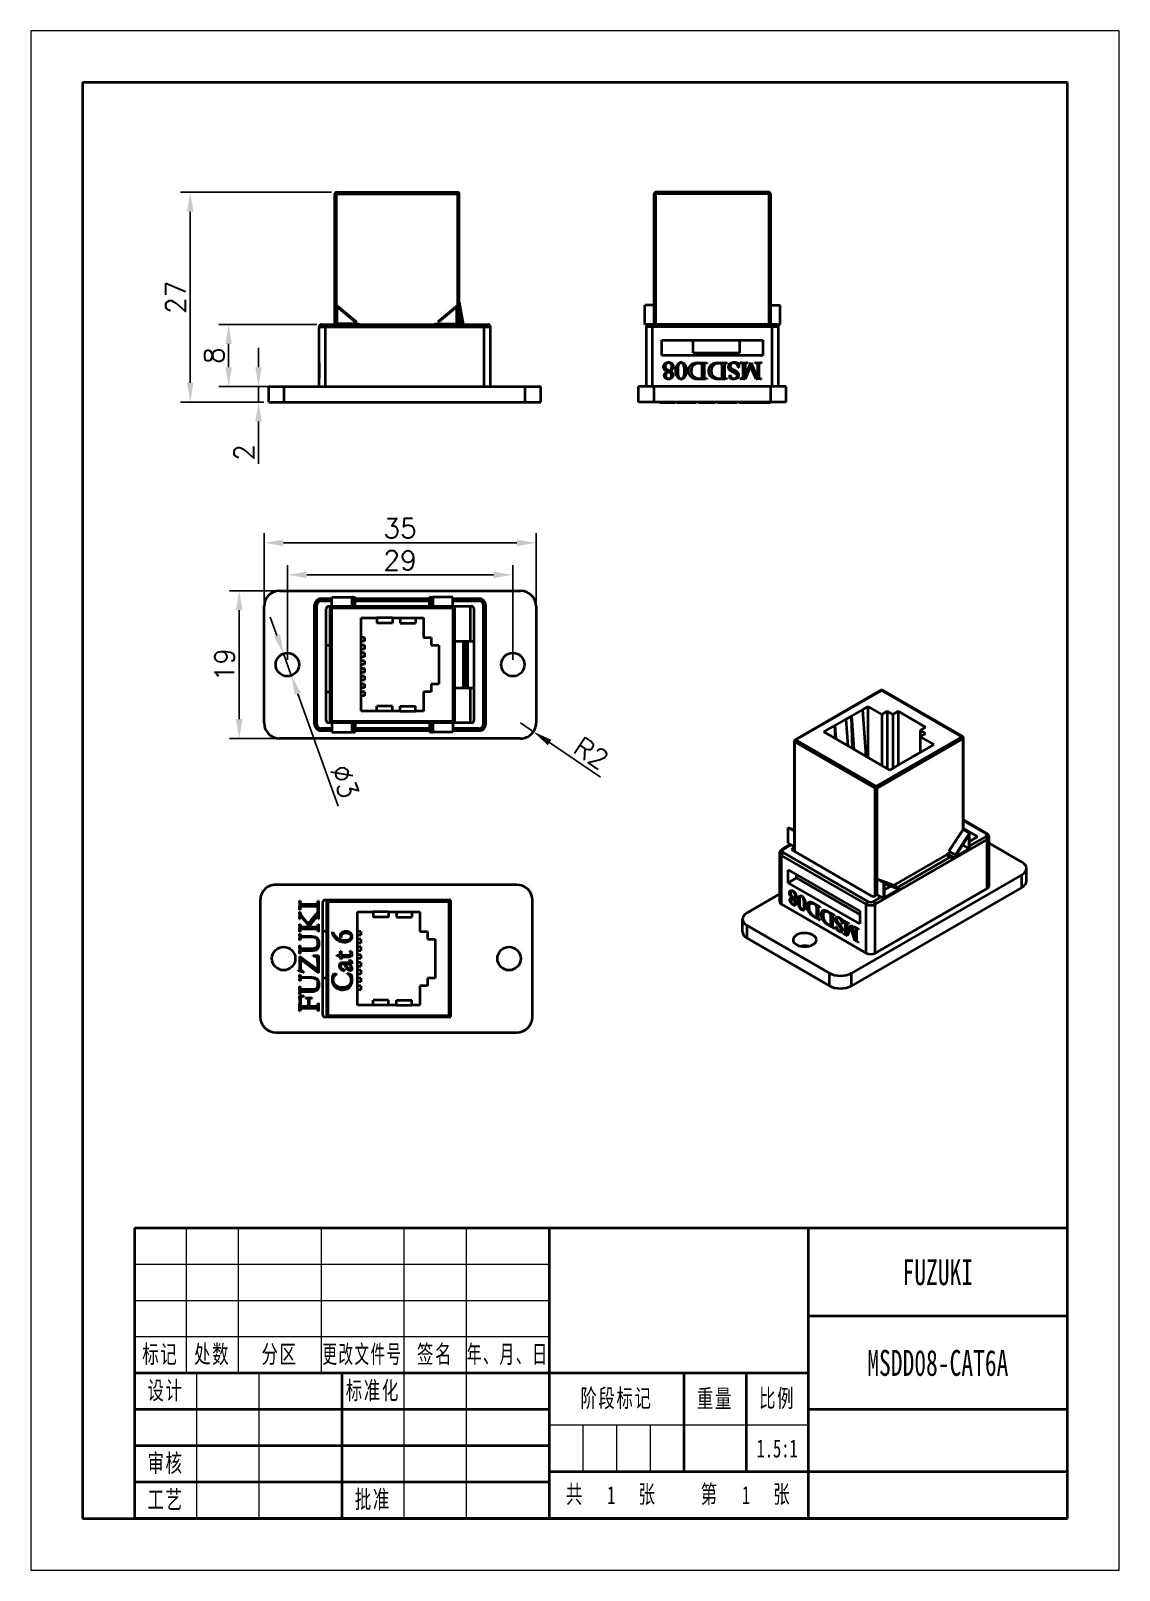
# Model space of a CAD drawing. Header units: millimetres. Extents: x -70 to 70, y -99 to 99.
import ezdxf
from ezdxf.enums import TextEntityAlignment as Align

# ---------------------------------------------------------------- set-up
doc = ezdxf.new("R2010")
doc.units = ezdxf.units.MM
doc.header["$PDSIZE"] = -5
doc.layers.get('0').update_dxf_attribs({"lineweight": 18})
for name, color, linetype, lineweight in [('尺寸线层', 3, 'Continuous', 18), ('粗实线层', 7, 'Continuous', 35), ('细实线层', 7, 'Continuous', 18)]:
    doc.layers.add(name, color=color, linetype=linetype, lineweight=lineweight)
doc.styles.get("Standard").update_dxf_attribs({"font": 'txt.shx'})
doc.styles.add('标准', font='', dxfattribs={"width": 0.667})
doc.styles.get('标准').set_extended_font_data('宋体')
doc.dimstyles.get("Standard").update_dxf_attribs({"dimtxt": 0.18, "dimasz": 0.18, "dimexe": 0.18, "dimexo": 0.0625, "dimgap": 0.09, "dimtad": 0, "dimtih": 1, "dimtoh": 1, "dimdec": 4, "dimzin": 0, "dimdsep": 46, "dimtxsty": 'Standard', "dimcen": 0.09, "dimdle": 0.36, "dimadec": 0, "dimazin": 0, "dimtfac": 1, "dimtdec": 4, "dimtofl": 0, "dimtmove": 0, "dimatfit": 3, "dimfxl": 1, "dimtolj": 1, "dimarcsym": 0})

# ---------------------------------------------------------------- blocks, each defined once
blk = doc.blocks.new('$CAXA_FRAME_13B17AC1$')
at = {"layer": '粗实线层'}
for p, q in [((95, 138.5), (-95, 138.5)), ((-95, 138.5), (-95, -138.5)), ((95, -138.5), (95, 138.5)), ((-95, -138.5), (95, -138.5))]:
    blk.add_line(p, q, dxfattribs=at)
at = {"layer": '细实线层'}
for p, q in [((105, 148.5), (-105, 148.5)), ((-105, 148.5), (-105, -148.5)), ((105, -148.5), (105, 148.5)), ((-105, -148.5), (105, -148.5))]:
    blk.add_line(p, q, dxfattribs=at)
blk = doc.blocks.new('$CAXA_TITLE_151E506F$')
at = {"layer": '粗实线层'}
for p, q in [((0, 56), (-180, 56)), ((-180, 56), (-180, 0)), ((-100, 56), (-100, 0)), ((-50, 56), (-50, 0)), ((0, 0), (0, 56)), ((0, 39), (-50, 39)), ((-50, 28), (-180, 28)), ((-140, 28), (-140, 0)), ((-74, 28), (-74, 9)), ((-62, 28), (-62, 9)), ((-100, 21), (-180, 21)), ((0, 21), (-50, 21)), ((-100, 14), (-180, 14)), ((0, 9), (-100, 9)), ((-100, 7), (-180, 7)), ((0, 0), (-180, 0))]:
    blk.add_line(p, q, dxfattribs=at)
at = {"layer": '细实线层'}
for p, q in [((-170, 56), (-170, 28)), ((-160, 56), (-160, 28)), ((-144, 56), (-144, 28)), ((-128, 56), (-128, 0)), ((-116, 56), (-116, 0)), ((-100, 49), (-180, 49)), ((-100, 42), (-180, 42)), ((-100, 35), (-180, 35)), ((-168, 28), (-168, 0)), ((-156, 28), (-156, 0)), ((-50, 18), (-100, 18)), ((-93.5, 18), (-93.5, 9)), ((-87, 18), (-87, 9)), ((-80.5, 18), (-80.5, 9))]:
    blk.add_line(p, q, dxfattribs=at)
at = {"layer": '尺寸线层', "attachment_point": 5, "line_spacing_factor": 0.963108, "style": '标准'}
for s, insert, char_height, width in [('\\T1.1;标记', (-175, 31.5), 3.481, 18), ('\\T1.1;处数', (-165, 31.5), 3.481, 18), ('\\T1.1;分区', (-152, 31.5), 3.481, 30), ('\\T1.1;{\\W0.592404;更改文件号}', (-136, 31.5), 3.4806, 30), ('\\T1.1;签名', (-122, 31.5), 3.481, 22), ('\\T1.1;{\\W0.605422;年、月、日}', (-108, 31.5), 3.4806, 30), ('\\T1.1;设计', (-174, 24.5), 3.481, 22), ('\\T1.1;标准化', (-134, 24.5), 3.481, 22), ('\\T1.1;阶段标记', (-87, 23), 3.481, 50), ('\\T1.1;重量', (-68, 23), 3.481, 22), ('\\T1.1;比例', (-56, 23), 3.481, 22), ('\\T1.1;审核', (-174, 10.5), 3.481, 22), ('\\T1.1;共', (-95, 4.5), 3.481, 8), ('\\T1.1;张', (-81, 4.5), 3.481, 8), ('\\T1.1;第', (-69, 4.5), 3.481, 8), ('\\T1.1;张', (-55, 4.5), 3.481, 8), ('\\T1.1;工艺', (-174, 3.5), 3.481, 22), ('\\T1.1;批准', (-134, 3.5), 3.481, 22)]:
    blk.add_mtext(s, dxfattribs=dict(at, insert=insert, char_height=char_height, width=width))
at = {"layer": '尺寸线层', "style": '标准'}
for tag, height, width, p in [('标记C', 3.63, 0.664996, (-175, 52.5)), ('处数C', 3.63, 0.664996, (-165, 52.5)), ('分区C', 3.63, 0.667, (-152, 52.5)), ('更改文件号C', 3.63, 0.498314, (-136, 52.5)), ('更改签名C', 3.63, 0.447537, (-122, 52.5)), ('更改日期C', 3.63, 0.610278, (-108, 52.5)), ('单位名称', 5.19, 0.667, (-25, 47.5)), ('标记B', 3.63, 0.664996, (-175, 45.5)), ('处数B', 3.63, 0.664996, (-165, 45.5)), ('分区B', 3.63, 0.667, (-152, 45.5)), ('更改文件号B', 3.63, 0.498314, (-136, 45.5)), ('更改签名B', 3.63, 0.447537, (-122, 45.5)), ('更改日期B', 3.63, 0.610278, (-108, 45.5)), ('材料名称', 5.19, 0.667, (-75, 42)), ('标记A', 3.63, 0.664996, (-175, 38.5)), ('处数A', 3.63, 0.664996, (-165, 38.5)), ('分区A', 3.63, 0.667, (-152, 38.5)), ('更改文件号A', 3.63, 0.498314, (-136, 38.5)), ('更改签名A', 3.63, 0.447537, (-122, 38.5)), ('更改日期A', 3.63, 0.610278, (-108, 38.5)), ('图纸名称', 5.19, 0.667, (-25, 30)), ('设计', 3.63, 0.667, (-162, 24.5)), ('设计日期', 3.63, 0.667, (-148, 24.5)), ('标准化', 3.63, 0.667, (-122, 24.5)), ('标准化日期', 3.63, 0.554163, (-108, 24.5)), ('图纸编号', 5.19, 0.667, (-25, 15)), ('阶段标记S', 3.63, 0.223769, (-96.75, 13.5)), ('阶段标记A', 3.63, 0.223769, (-90.25, 13.5)), ('阶段标记B', 3.63, 0.223769, (-83.75, 13.5)), ('阶段标记C', 3.63, 0.223769, (-77.25, 13.5)), ('重量', 3.63, 0.667, (-68, 13.5)), ('图纸比例', 3.63, 0.510551, (-56, 13.5)), ('审核', 3.63, 0.667, (-162, 10.5)), ('审核日期', 3.63, 0.667, (-148, 10.5)), ('页数', 3.63, 0.667, (-88, 4.5)), ('页码', 3.63, 0.667, (-62, 4.5)), ('投影符号', 3.63, 0.667, (-25, 4.5)), ('工艺', 3.63, 0.667, (-162, 3.5)), ('工艺日期', 3.63, 0.667, (-148, 3.5)), ('批准', 3.63, 0.667, (-122, 3.5)), ('批准日期', 3.63, 0.667, (-108, 3.5))]:
    blk.add_attdef(tag, text='', height=height, dxfattribs=dict(at, width=width)).set_placement(p, align=Align.MIDDLE_CENTER)
blk = doc.blocks.new('*X3')
at = {"layer": 'Defpoints', "color": 0, "transparency": 16777216}
for p in [(-30.69, 78.23), (-49.49, 51.23), (-39.39, 51.23)]:
    blk.add_point(p, dxfattribs=at)
at = {"layer": '尺寸线层', "color": 0, "linetype": 'Continuous', "lineweight": -2, "transparency": 16777216}
for p, q in [((-31.32, 78.23), (-50.74, 78.23)), ((-49.49, 75.73), (-49.49, 53.73)), ((-40.02, 51.23), (-50.74, 51.23))]:
    blk.add_line(p, q, dxfattribs=at)
at = {"layer": '尺寸线层', "color": 0, "transparency": 16777216}
for points in [[(-49.91, 75.73), (-49.08, 75.73), (-49.49, 78.23)], [(-49.91, 53.73), (-49.08, 53.73), (-49.49, 51.23)]]:
    blk.add_solid(points, dxfattribs=at)
at = {"layer": '尺寸线层', "color": 0, "transparency": 16777216, "insert": (-51.37, 64.73), "char_height": 2.5, "width": 6.0714, "attachment_point": 5, "rotation": 90, "bg_fill": 3, "box_fill_scale": 1.1, "bg_fill_color": 256, "bg_fill_true_color": 13158600, "bg_fill_transparency": 0}
blk.add_mtext('\\A1;27', dxfattribs=at)
blk = doc.blocks.new('*X4')
at = {"layer": 'Defpoints', "color": 0, "transparency": 16777216}
for p in [(-39.39, 53.23), (-40.71, 51.23), (-39.39, 51.23)]:
    blk.add_point(p, dxfattribs=at)
at = {"layer": '尺寸线层', "color": 0, "linetype": 'Continuous', "lineweight": -2, "transparency": 16777216}
for p, q in [((-40.71, 55.73), (-40.71, 58.23)), ((-40.02, 53.23), (-41.96, 53.23)), ((-40.71, 53.23), (-40.71, 51.23)), ((-40.02, 51.23), (-41.96, 51.23)), ((-40.71, 48.73), (-40.71, 43.31))]:
    blk.add_line(p, q, dxfattribs=at)
at = {"layer": '尺寸线层', "color": 0, "transparency": 16777216}
for points in [[(-41.12, 55.73), (-40.29, 55.73), (-40.71, 53.23)], [(-41.12, 48.73), (-40.29, 48.73), (-40.71, 51.23)]]:
    blk.add_solid(points, dxfattribs=at)
at = {"layer": '尺寸线层', "color": 0, "transparency": 16777216, "insert": (-42.58, 44.77), "char_height": 2.5, "width": 5, "attachment_point": 5, "rotation": 90, "bg_fill": 3, "box_fill_scale": 1.1, "bg_fill_color": 256, "bg_fill_true_color": 13158600, "bg_fill_transparency": 0}
blk.add_mtext('\\A1;2', dxfattribs=at)
blk = doc.blocks.new('*X6')
at = {"layer": 'Defpoints', "color": 0, "transparency": 16777216}
for p in [(-5, 33.14), (-40, 24.97), (-5, 24.97)]:
    blk.add_point(p, dxfattribs=at)
at = {"layer": '尺寸线层', "color": 0, "linetype": 'Continuous', "lineweight": -2, "transparency": 16777216}
for p, q in [((-40, 25.6), (-40, 34.39)), ((-5, 25.6), (-5, 34.39)), ((-37.5, 33.14), (-7.5, 33.14))]:
    blk.add_line(p, q, dxfattribs=at)
at = {"layer": '尺寸线层', "color": 0, "transparency": 16777216}
for points in [[(-37.5, 33.56), (-37.5, 32.72), (-40, 33.14)], [(-7.5, 33.56), (-7.5, 32.72), (-5, 33.14)]]:
    blk.add_solid(points, dxfattribs=at)
at = {"layer": '尺寸线层', "color": 0, "transparency": 16777216, "insert": (-22.5, 35.01), "char_height": 2.5, "width": 5.3571, "attachment_point": 5, "bg_fill": 3, "box_fill_scale": 1.1, "bg_fill_color": 256, "bg_fill_true_color": 13158600, "bg_fill_transparency": 0}
blk.add_mtext('\\A1;35', dxfattribs=at)
blk = doc.blocks.new('*X7')
at = {"layer": 'Defpoints', "color": 0, "transparency": 16777216}
for p in [(-38, 26.97), (-43.19, 7.97), (-38, 7.97)]:
    blk.add_point(p, dxfattribs=at)
at = {"layer": '尺寸线层', "color": 0, "linetype": 'Continuous', "lineweight": -2, "transparency": 16777216}
for p, q in [((-38.62, 26.97), (-44.44, 26.97)), ((-43.19, 24.47), (-43.19, 10.47)), ((-38.62, 7.97), (-44.44, 7.97))]:
    blk.add_line(p, q, dxfattribs=at)
at = {"layer": '尺寸线层', "color": 0, "transparency": 16777216}
for points in [[(-43.61, 24.47), (-42.77, 24.47), (-43.19, 26.97)], [(-43.61, 10.47), (-42.77, 10.47), (-43.19, 7.97)]]:
    blk.add_solid(points, dxfattribs=at)
at = {"layer": '尺寸线层', "color": 0, "transparency": 16777216, "insert": (-45.07, 17.47), "char_height": 2.5, "width": 5, "attachment_point": 5, "rotation": 90, "bg_fill": 3, "box_fill_scale": 1.1, "bg_fill_color": 256, "bg_fill_true_color": 13158600, "bg_fill_transparency": 0}
blk.add_mtext('\\A1;19', dxfattribs=at)
blk = doc.blocks.new('*X8')
at = {"layer": 'Defpoints', "color": 0, "transparency": 16777216}
for p in [(-37.5, 18.89), (-36.49, 16.06)]:
    blk.add_point(p, dxfattribs=at)
at = {"layer": '尺寸线层', "color": 0, "linetype": 'Continuous', "lineweight": -2, "transparency": 16777216}
for p, q in [((-38.34, 21.24), (-39.19, 23.59)), ((-37.5, 18.89), (-36.49, 16.06)), ((-35.65, 13.71), (-30.48, -0.74))]:
    blk.add_line(p, q, dxfattribs=at)
at = {"layer": '尺寸线层', "color": 0, "transparency": 16777216}
for points in [[(-37.95, 21.38), (-38.74, 21.1), (-37.5, 18.89)], [(-35.25, 13.85), (-36.04, 13.57), (-36.49, 16.06)]]:
    blk.add_solid(points, dxfattribs=at)
at = {"layer": '尺寸线层', "color": 0, "transparency": 16777216, "insert": (-29.62, 2.45), "char_height": 2.5, "width": 7.1429, "attachment_point": 5, "rotation": 289.6995, "bg_fill": 3, "box_fill_scale": 1.1, "bg_fill_color": 256, "bg_fill_true_color": 13158600, "bg_fill_transparency": 0}
blk.add_mtext('\\A1;%%C3', dxfattribs=at)
blk = doc.blocks.new('*X9')
at = {"layer": 'Defpoints', "color": 0, "transparency": 16777216}
for p in [(-8, 29.02), (-37, 17.47), (-8, 17.47)]:
    blk.add_point(p, dxfattribs=at)
at = {"layer": '尺寸线层', "color": 0, "linetype": 'Continuous', "lineweight": -2, "transparency": 16777216}
for p, q in [((-37, 18.1), (-37, 30.27)), ((-8, 18.1), (-8, 30.27)), ((-34.5, 29.02), (-10.5, 29.02))]:
    blk.add_line(p, q, dxfattribs=at)
at = {"layer": '尺寸线层', "color": 0, "transparency": 16777216}
for points in [[(-34.5, 29.43), (-34.5, 28.6), (-37, 29.02)], [(-10.5, 29.43), (-10.5, 28.6), (-8, 29.02)]]:
    blk.add_solid(points, dxfattribs=at)
at = {"layer": '尺寸线层', "color": 0, "transparency": 16777216, "insert": (-22.5, 30.89), "char_height": 2.5, "width": 6.0714, "attachment_point": 5, "bg_fill": 3, "box_fill_scale": 1.1, "bg_fill_color": 256, "bg_fill_true_color": 13158600, "bg_fill_transparency": 0}
blk.add_mtext('\\A1;29', dxfattribs=at)
blk = doc.blocks.new('*X10')
at = {"layer": 'Defpoints', "color": 0, "transparency": 16777216}
for p in [(-7, 9.97), (-5.34, 8.85)]:
    blk.add_point(p, dxfattribs=at)
at = {"layer": '尺寸线层', "color": 0, "linetype": 'Continuous', "lineweight": -2, "transparency": 16777216}
for p, q in [((-7, 9.97), (-5.34, 8.85)), ((-3.27, 7.45), (3.29, 3.01))]:
    blk.add_line(p, q, dxfattribs=at)
at = {"layer": '尺寸线层', "color": 0, "transparency": 16777216}
blk.add_solid([(-3.04, 7.8), (-3.5, 7.11), (-5.34, 8.85)], dxfattribs=at)
at = {"layer": '尺寸线层', "color": 0, "transparency": 16777216, "insert": (2.09, 6.08), "char_height": 2.5, "width": 6.0714, "attachment_point": 5, "rotation": 325.8898, "bg_fill": 3, "box_fill_scale": 1.1, "bg_fill_color": 256, "bg_fill_true_color": 13158600, "bg_fill_transparency": 0}
blk.add_mtext('\\A1;R2', dxfattribs=at)
blk = doc.blocks.new('*D11')
at = {"color": 0, "lineweight": -2, "transparency": 16777216}
for p, q in [((-33.22, 61.23), (-45.8, 61.23)), ((-44.55, 58.73), (-44.55, 55.73)), ((-33.22, 53.23), (-45.8, 53.23))]:
    blk.add_line(p, q, dxfattribs=at)
at = {"color": 0, "transparency": 16777216}
for points in [[(-44.96, 58.73), (-44.13, 58.73), (-44.55, 61.23)], [(-44.96, 55.73), (-44.13, 55.73), (-44.55, 53.23)]]:
    blk.add_solid(points, dxfattribs=at)
at = {"layer": 'Defpoints', "color": 0, "transparency": 16777216}
for p in [(-32.59, 61.23), (-44.55, 53.23), (-32.59, 53.23)]:
    blk.add_point(p, dxfattribs=at)
at = {"color": 0, "transparency": 16777216, "insert": (-46.42, 57.23), "char_height": 2.5, "attachment_point": 5, "rotation": 90, "bg_fill": 3, "box_fill_scale": 1.1, "bg_fill_color": 256, "bg_fill_true_color": 13158600, "bg_fill_transparency": 0}
blk.add_mtext('\\A1;8', dxfattribs=at)

msp = doc.modelspace()

# ---------------------------------------------------------------- linework, layer by layer
at = {"layer": '粗实线层', "color": 7, "lineweight": 35, "ltscale": 0.3575}
for p, q in [((-30.89, 61.229), (-30.89, 78.029)), ((-30.89, 78.029), (-30.69, 78.029)), ((-30.69, 78.029), (-30.69, 78.229)), ((-30.69, 78.229), (-15.09, 78.229)), ((-30.69, 63.729), (-30.69, 78.029)), ((-30.69, 78.029), (-15.09, 78.029)), ((-15.09, 78.029), (-15.09, 78.229)), ((-15.09, 63.729), (-15.09, 78.029)), ((-15.09, 78.029), (-14.89, 78.029)), ((-14.89, 61.229), (-14.89, 78.029)), ((10.181, 63.729), (10.181, 78.029)), ((10.381, 78.029), (10.181, 78.029)), ((10.381, 78.029), (10.381, 78.229)), ((24.981, 78.229), (10.381, 78.229)), ((10.381, 61.229), (10.381, 78.029)), ((24.981, 78.029), (10.381, 78.029)), ((24.981, 78.029), (24.981, 78.229)), ((24.981, 61.229), (24.981, 78.029)), ((25.181, 78.029), (24.981, 78.029)), ((25.181, 63.729), (25.181, 78.029)), ((-30.69, 61.229), (-30.69, 63.729)), ((-30.69, 63.729), (-28.118, 61.586)), ((-30.59, 61.329), (-30.59, 63.516)), ((-30.59, 63.516), (-28.274, 61.586)), ((-15.09, 63.729), (-17.663, 61.586)), ((-15.19, 63.516), (-17.506, 61.586)), ((-15.19, 61.329), (-15.19, 63.516)), ((-15.09, 61.229), (-15.09, 63.729)), ((-14.52, 61.229), (-14.89, 64.04)), ((-14.89, 64.04), (-14.405, 61.229)), ((10.181, 63.729), (8.981, 63.729)), ((10.181, 63.729), (8.981, 63.729)), ((8.981, 61.229), (8.981, 63.729)), ((10.181, 61.229), (10.181, 63.729)), ((25.181, 63.729), (26.381, 63.729)), ((25.181, 61.229), (25.181, 63.729)), ((25.181, 63.729), (26.381, 63.729)), ((26.381, 61.229), (26.381, 63.729)), ((-28.118, 61.586), (-28.274, 61.586)), ((-17.506, 61.586), (-17.663, 61.586)), ((-32.89, 53.229), (-32.89, 60.929)), ((-32.89, 60.929), (-32.09, 60.929)), ((-32.59, 61.229), (-32.09, 61.229)), ((-32.09, 61.229), (-11.69, 61.229)), ((-32.09, 60.929), (-32.09, 61.229)), ((-32.09, 53.229), (-32.09, 60.929)), ((-32.09, 60.929), (-11.69, 60.929)), ((-27.69, 61.229), (-30.69, 61.229)), ((-30.338, 61.329), (-30.59, 61.329)), ((-27.966, 61.329), (-30.338, 61.329)), ((-27.966, 61.329), (-27.81, 61.329)), ((-27.81, 61.329), (-27.69, 61.229)), ((-17.97, 61.329), (-18.09, 61.229)), ((-18.09, 61.229), (-15.09, 61.229)), ((-17.97, 61.329), (-17.814, 61.329)), ((-17.814, 61.329), (-17.165, 61.329)), ((-17.165, 61.329), (-15.19, 61.329)), ((-11.69, 61.229), (-11.19, 61.229)), ((-11.69, 60.929), (-11.69, 61.229)), ((-11.69, 53.229), (-11.69, 60.929)), ((-11.69, 60.929), (-10.89, 60.929)), ((-10.89, 53.229), (-10.89, 60.929)), ((10.181, 61.229), (8.981, 61.229)), ((9.181, 53.229), (9.181, 60.929)), ((9.981, 60.929), (9.181, 60.929)), ((9.981, 61.229), (9.481, 61.229)), ((25.381, 61.229), (9.981, 61.229)), ((9.981, 60.929), (9.981, 61.229)), ((25.381, 60.929), (9.981, 60.929)), ((9.981, 53.229), (9.981, 60.929)), ((25.181, 61.229), (26.381, 61.229)), ((25.881, 61.229), (25.381, 61.229)), ((25.381, 60.929), (25.381, 61.229)), ((25.381, 53.229), (25.381, 60.929)), ((26.181, 60.929), (25.381, 60.929)), ((26.181, 53.229), (26.181, 60.929)), ((11.181, 57.229), (11.181, 59.229)), ((11.181, 59.229), (24.181, 59.229)), ((15.181, 57.558), (15.181, 59.229)), ((15.181, 57.558), (21.181, 57.558)), ((21.181, 57.558), (21.181, 59.229)), ((24.181, 59.229), (24.181, 57.229)), ((-32.89, 56.287), (-32.89, 56.285)), ((-32.89, 56.284), (-32.89, 56.283)), ((-32.89, 56.283), (-32.89, 56.279)), ((-32.89, 56.279), (-32.89, 56.273)), ((-32.89, 56.273), (-32.89, 56.265)), ((-32.89, 56.265), (-32.89, 56.254)), ((-32.89, 56.254), (-32.89, 56.24)), ((-32.89, 56.24), (-32.89, 56.224)), ((-32.89, 56.224), (-32.89, 56.206)), ((-32.89, 56.206), (-32.89, 56.185)), ((-32.89, 56.185), (-32.89, 56.162)), ((-32.89, 56.162), (-32.89, 56.137)), ((-32.89, 56.137), (-32.89, 56.11)), ((-32.89, 56.11), (-32.89, 56.082)), ((-32.89, 56.082), (-32.89, 56.053)), ((-32.89, 56.053), (-32.89, 56.022)), ((-32.89, 56.022), (-32.89, 55.99)), ((-32.89, 55.99), (-32.89, 55.957)), ((-32.89, 55.957), (-32.89, 55.922)), ((-32.89, 55.922), (-32.89, 55.886)), ((-32.89, 55.886), (-32.89, 55.848)), ((-32.89, 55.848), (-32.89, 55.809)), ((-32.89, 55.809), (-32.89, 55.771)), ((-32.89, 55.771), (-32.89, 55.735)), ((-32.89, 55.735), (-32.89, 55.7)), ((-32.89, 55.7), (-32.89, 55.667)), ((-32.89, 55.667), (-32.89, 55.636)), ((-32.89, 55.636), (-32.89, 55.606)), ((-32.89, 55.606), (-32.89, 55.578)), ((-32.89, 55.578), (-32.89, 55.551)), ((-32.89, 55.551), (-32.89, 55.527)), ((-32.89, 55.527), (-32.89, 55.503)), ((-32.89, 55.503), (-32.89, 55.479)), ((-32.89, 55.479), (-32.89, 55.456)), ((-32.89, 55.456), (-32.89, 55.433)), ((24.181, 57.229), (11.181, 57.229)), ((11.394, 55.761), (11.395, 55.809)), ((11.394, 55.731), (11.394, 55.761)), ((11.397, 55.701), (11.394, 55.731)), ((11.395, 55.809), (11.401, 55.856)), ((11.401, 55.671), (11.397, 55.701)), ((11.401, 55.856), (11.41, 55.902)), ((11.408, 55.64), (11.401, 55.671)), ((11.415, 55.61), (11.408, 55.64)), ((11.41, 55.902), (11.423, 55.946)), ((11.425, 55.58), (11.415, 55.61)), ((11.423, 55.946), (11.439, 55.99)), ((11.436, 55.55), (11.425, 55.58)), ((11.449, 55.52), (11.436, 55.55)), ((11.439, 55.99), (11.459, 56.031)), ((11.464, 55.49), (11.449, 55.52)), ((11.459, 56.031), (11.483, 56.072)), ((11.481, 55.459), (11.464, 55.49)), ((11.5, 55.429), (11.481, 55.459)), ((11.483, 56.072), (11.511, 56.111)), ((11.511, 56.111), (11.542, 56.149)), ((11.542, 56.149), (11.576, 56.185)), ((11.576, 56.185), (11.614, 56.219)), ((11.606, 55.886), (11.605, 55.848)), ((11.605, 55.848), (11.606, 55.809)), ((11.61, 55.922), (11.606, 55.886)), ((11.606, 55.809), (11.61, 55.771)), ((11.616, 55.957), (11.61, 55.922)), ((11.61, 55.771), (11.616, 55.735)), ((11.614, 56.219), (11.653, 56.25)), ((11.624, 55.99), (11.616, 55.957)), ((11.616, 55.735), (11.624, 55.7)), ((11.635, 56.022), (11.624, 55.99)), ((11.624, 55.7), (11.635, 55.667)), ((11.649, 56.053), (11.635, 56.022)), ((11.635, 55.667), (11.649, 55.636)), ((11.665, 56.082), (11.649, 56.053)), ((11.649, 55.636), (11.665, 55.606)), ((11.653, 56.25), (11.694, 56.277)), ((11.683, 56.11), (11.665, 56.082)), ((11.665, 55.606), (11.683, 55.578)), ((11.704, 56.137), (11.683, 56.11)), ((11.683, 55.578), (11.704, 55.551)), ((11.694, 56.277), (11.737, 56.3)), ((11.727, 56.162), (11.704, 56.137)), ((11.704, 55.551), (11.727, 55.527)), ((11.752, 56.185), (11.727, 56.162)), ((11.727, 55.527), (11.753, 55.503)), ((11.737, 56.3), (11.781, 56.32)), ((11.779, 56.206), (11.752, 56.185)), ((11.753, 55.503), (11.782, 55.479)), ((11.806, 56.224), (11.779, 56.206)), ((11.781, 56.32), (11.828, 56.336)), ((11.782, 55.479), (11.815, 55.456)), ((11.835, 56.24), (11.806, 56.224)), ((11.815, 55.456), (11.85, 55.433)), ((11.828, 56.336), (11.876, 56.348)), ((11.865, 56.254), (11.835, 56.24)), ((11.896, 56.265), (11.865, 56.254)), ((11.876, 56.348), (11.925, 56.357)), ((11.929, 56.273), (11.896, 56.265)), ((11.925, 56.357), (11.977, 56.363)), ((11.963, 56.279), (11.929, 56.273)), ((11.998, 56.283), (11.963, 56.279)), ((11.977, 56.363), (12.031, 56.365)), ((12.034, 56.284), (11.998, 56.283)), ((12.031, 56.365), (12.086, 56.363)), ((12.069, 56.283), (12.034, 56.284)), ((12.103, 56.279), (12.069, 56.283)), ((12.086, 56.363), (12.139, 56.358)), ((12.135, 56.273), (12.103, 56.279)), ((12.166, 56.265), (12.135, 56.273)), ((12.139, 56.358), (12.189, 56.351)), ((12.196, 56.254), (12.166, 56.265)), ((12.189, 56.351), (12.238, 56.34)), ((12.225, 56.24), (12.196, 56.254)), ((12.253, 56.224), (12.225, 56.24)), ((12.238, 56.34), (12.284, 56.326)), ((12.28, 56.206), (12.253, 56.224)), ((12.305, 56.185), (12.28, 56.206)), ((12.284, 56.326), (12.327, 56.308)), ((12.329, 56.162), (12.305, 56.185)), ((12.319, 55.438), (12.339, 55.461)), ((12.327, 56.308), (12.369, 56.288)), ((12.351, 56.136), (12.329, 56.162)), ((12.339, 55.461), (12.357, 55.484)), ((12.371, 56.11), (12.351, 56.136)), ((12.357, 55.484), (12.372, 55.508)), ((12.369, 56.288), (12.408, 56.265)), ((12.389, 56.081), (12.371, 56.11)), ((12.372, 55.508), (12.386, 55.533)), ((12.386, 55.533), (12.399, 55.56)), ((12.404, 56.051), (12.389, 56.081)), ((12.399, 55.56), (12.41, 55.589)), ((12.417, 56.019), (12.404, 56.051)), ((12.408, 56.265), (12.445, 56.238)), ((12.41, 55.589), (12.42, 55.619)), ((12.427, 55.985), (12.417, 56.019)), ((12.42, 55.619), (12.428, 55.651)), ((12.436, 55.95), (12.427, 55.985)), ((12.428, 55.651), (12.434, 55.684)), ((12.434, 55.684), (12.44, 55.72)), ((12.442, 55.913), (12.436, 55.95)), ((12.44, 55.72), (12.443, 55.756)), ((12.445, 55.875), (12.442, 55.913)), ((12.443, 55.756), (12.445, 55.795)), ((12.445, 56.238), (12.48, 56.209)), ((12.446, 55.835), (12.445, 55.875)), ((12.445, 55.795), (12.446, 55.835)), ((12.48, 56.209), (12.512, 56.177)), ((12.519, 55.449), (12.489, 55.422)), ((12.512, 56.177), (12.54, 56.143)), ((12.544, 55.476), (12.519, 55.449)), ((12.54, 56.143), (12.565, 56.108)), ((12.565, 55.504), (12.544, 55.476)), ((12.565, 56.108), (12.587, 56.071)), ((12.58, 55.532), (12.565, 55.504)), ((12.593, 55.559), (12.58, 55.532)), ((12.587, 56.071), (12.605, 56.032)), ((12.604, 55.587), (12.593, 55.559)), ((12.614, 55.615), (12.604, 55.587)), ((12.605, 56.032), (12.621, 55.992)), ((12.623, 55.644), (12.614, 55.615)), ((12.621, 55.992), (12.632, 55.95)), ((12.631, 55.672), (12.623, 55.644)), ((12.637, 55.7), (12.631, 55.672)), ((12.632, 55.95), (12.641, 55.907)), ((12.641, 55.729), (12.637, 55.7)), ((12.641, 55.907), (12.646, 55.862)), ((12.645, 55.757), (12.641, 55.729)), ((12.647, 55.786), (12.645, 55.757)), ((12.646, 55.862), (12.647, 55.815)), ((12.647, 55.815), (12.647, 55.786)), ((12.968, 55.366), (12.974, 55.454)), ((12.974, 55.454), (12.984, 55.539)), ((12.984, 55.539), (12.998, 55.621)), ((12.998, 55.621), (13.016, 55.7)), ((13.016, 55.7), (13.039, 55.777)), ((13.039, 55.777), (13.065, 55.85)), ((13.065, 55.85), (13.096, 55.92)), ((13.096, 55.92), (13.13, 55.987)), ((13.13, 55.987), (13.169, 56.051)), ((13.169, 56.051), (13.21, 56.111)), ((13.21, 56.111), (13.253, 56.164)), ((13.214, 55.472), (13.211, 55.376)), ((13.219, 55.562), (13.214, 55.472)), ((13.226, 55.647), (13.219, 55.562)), ((13.234, 55.726), (13.226, 55.647)), ((13.245, 55.8), (13.234, 55.726)), ((13.257, 55.869), (13.245, 55.8)), ((13.253, 56.164), (13.297, 56.211)), ((13.272, 55.932), (13.257, 55.869)), ((13.288, 55.989), (13.272, 55.932)), ((13.306, 56.041), (13.288, 55.989)), ((13.297, 56.211), (13.343, 56.252)), ((13.327, 56.088), (13.306, 56.041)), ((13.35, 56.13), (13.327, 56.088)), ((13.343, 56.252), (13.39, 56.286)), ((13.377, 56.167), (13.35, 56.13)), ((13.407, 56.199), (13.377, 56.167)), ((13.39, 56.286), (13.439, 56.314)), ((13.44, 56.226), (13.407, 56.199)), ((13.439, 56.314), (13.489, 56.336)), ((13.476, 56.248), (13.44, 56.226)), ((13.515, 56.265), (13.476, 56.248)), ((13.489, 56.336), (13.541, 56.352)), ((13.557, 56.278), (13.515, 56.265)), ((13.541, 56.352), (13.595, 56.361)), ((13.602, 56.285), (13.557, 56.278)), ((13.595, 56.361), (13.65, 56.365)), ((13.65, 56.287), (13.602, 56.285)), ((13.65, 56.365), (13.703, 56.361)), ((13.733, 56.277), (13.65, 56.287)), ((13.703, 56.361), (13.754, 56.352)), ((13.808, 56.247), (13.733, 56.277)), ((13.754, 56.352), (13.805, 56.337)), ((13.805, 56.337), (13.855, 56.315)), ((13.874, 56.196), (13.808, 56.247)), ((13.855, 56.315), (13.903, 56.287)), ((13.931, 56.125), (13.874, 56.196)), ((13.903, 56.287), (13.95, 56.253)), ((13.979, 56.034), (13.931, 56.125)), ((13.95, 56.253), (13.996, 56.213)), ((14.019, 55.923), (13.979, 56.034)), ((13.996, 56.213), (14.04, 56.166)), ((14.049, 55.791), (14.019, 55.923)), ((14.04, 56.166), (14.083, 56.113)), ((14.071, 55.64), (14.049, 55.791)), ((14.084, 55.467), (14.071, 55.64)), ((14.083, 56.113), (14.126, 56.054)), ((14.089, 55.275), (14.084, 55.467)), ((14.126, 56.054), (14.165, 55.991)), ((14.165, 55.991), (14.2, 55.924)), ((14.2, 55.924), (14.232, 55.854)), ((14.232, 55.854), (14.259, 55.781)), ((14.259, 55.781), (14.282, 55.705)), ((14.282, 55.705), (14.3, 55.625)), ((14.3, 55.625), (14.315, 55.542)), ((14.315, 55.542), (14.325, 55.456)), ((14.325, 55.456), (14.331, 55.367)), ((14.624, 55.418), (14.636, 55.48)), ((14.636, 55.48), (14.652, 55.54)), ((14.652, 55.54), (14.671, 55.601)), ((14.671, 55.601), (14.694, 55.66)), ((14.694, 55.66), (14.72, 55.72)), ((14.72, 55.72), (14.75, 55.778)), ((14.75, 55.778), (14.783, 55.837)), ((14.783, 55.837), (14.819, 55.893)), ((14.819, 55.893), (14.857, 55.945)), ((14.857, 55.945), (14.897, 55.993)), ((14.897, 55.993), (14.939, 56.037)), ((14.939, 56.037), (14.983, 56.078)), ((14.966, 55.499), (14.952, 55.41)), ((14.987, 55.583), (14.966, 55.499)), ((14.983, 56.078), (15.029, 56.114)), ((15.013, 55.661), (14.987, 55.583)), ((15.045, 55.734), (15.013, 55.661)), ((15.029, 56.114), (15.078, 56.146)), ((15.082, 55.803), (15.045, 55.734)), ((15.078, 56.146), (15.128, 56.175)), ((15.126, 55.866), (15.082, 55.803)), ((15.175, 55.924), (15.126, 55.866)), ((15.128, 56.175), (15.181, 56.2)), ((15.23, 55.977), (15.175, 55.924)), ((15.181, 56.2), (15.235, 56.22)), ((15.289, 56.025), (15.23, 55.977)), ((15.235, 56.22), (15.291, 56.238)), ((15.35, 56.068), (15.289, 56.025)), ((15.291, 56.238), (15.346, 56.254)), ((15.346, 56.254), (15.401, 56.268)), ((15.413, 56.106), (15.35, 56.068)), ((15.401, 56.268), (15.455, 56.28)), ((15.477, 56.139), (15.413, 56.106)), ((15.455, 56.28), (15.509, 56.291)), ((15.544, 56.167), (15.477, 56.139)), ((15.509, 56.291), (15.563, 56.299)), ((15.613, 56.19), (15.544, 56.167)), ((15.563, 56.299), (15.617, 56.306)), ((15.683, 56.208), (15.613, 56.19)), ((15.617, 56.306), (15.67, 56.311)), ((15.67, 56.311), (15.722, 56.313)), ((15.755, 56.22), (15.683, 56.208)), ((15.722, 56.313), (15.775, 56.314)), ((15.83, 56.228), (15.755, 56.22)), ((15.775, 56.314), (16.318, 56.301)), ((15.906, 56.23), (15.83, 56.228)), ((15.948, 56.23), (15.906, 56.23)), ((15.989, 56.227), (15.948, 56.23)), ((16.027, 56.222), (15.989, 56.227)), ((16.064, 56.216), (16.027, 56.222)), ((16.098, 56.207), (16.064, 56.216)), ((16.13, 56.197), (16.098, 56.207)), ((16.161, 56.185), (16.13, 56.197)), ((16.189, 56.171), (16.161, 56.185)), ((16.215, 56.156), (16.189, 56.171)), ((16.239, 56.138), (16.215, 56.156)), ((16.261, 56.12), (16.239, 56.138)), ((16.281, 56.101), (16.261, 56.12)), ((16.298, 56.082), (16.281, 56.101)), ((16.313, 56.062), (16.298, 56.082)), ((16.326, 56.042), (16.313, 56.062)), ((16.318, 56.301), (16.988, 56.301)), ((16.336, 56.022), (16.326, 56.042)), ((16.344, 56.002), (16.336, 56.022)), ((16.35, 55.981), (16.344, 56.002)), ((16.354, 55.96), (16.35, 55.981)), ((16.355, 55.939), (16.354, 55.96)), ((16.355, 54.464), (16.355, 55.939)), ((16.631, 56.054), (16.63, 56.037)), ((16.63, 56.037), (16.63, 56.019)), ((16.63, 56.019), (16.63, 54.464)), ((16.632, 56.07), (16.631, 56.054)), ((16.633, 56.085), (16.632, 56.07)), ((16.635, 56.098), (16.633, 56.085)), ((16.638, 56.11), (16.635, 56.098)), ((16.64, 56.121), (16.638, 56.11)), ((16.644, 56.131), (16.64, 56.121)), ((16.647, 56.139), (16.644, 56.131)), ((16.652, 56.147), (16.647, 56.139)), ((16.656, 56.153), (16.652, 56.147)), ((16.662, 56.159), (16.656, 56.153)), ((16.667, 56.165), (16.662, 56.159)), ((16.674, 56.17), (16.667, 56.165)), ((16.681, 56.174), (16.674, 56.17)), ((16.689, 56.178), (16.681, 56.174)), ((16.698, 56.182), (16.689, 56.178)), ((16.707, 56.185), (16.698, 56.182)), ((16.717, 56.188), (16.707, 56.185)), ((16.727, 56.19), (16.717, 56.188)), ((16.988, 56.247), (16.727, 56.19)), ((16.988, 56.301), (16.988, 56.247)), ((17.209, 55.418), (17.221, 55.48)), ((17.221, 55.48), (17.236, 55.54)), ((17.236, 55.54), (17.256, 55.601)), ((17.256, 55.601), (17.278, 55.66)), ((17.278, 55.66), (17.304, 55.72)), ((17.304, 55.72), (17.334, 55.778)), ((17.334, 55.778), (17.367, 55.837)), ((17.367, 55.837), (17.403, 55.893)), ((17.403, 55.893), (17.441, 55.945)), ((17.441, 55.945), (17.481, 55.993)), ((17.481, 55.993), (17.523, 56.037)), ((17.523, 56.037), (17.568, 56.078)), ((17.551, 55.499), (17.536, 55.41)), ((17.571, 55.583), (17.551, 55.499)), ((17.568, 56.078), (17.614, 56.114)), ((17.597, 55.661), (17.571, 55.583)), ((17.629, 55.734), (17.597, 55.661)), ((17.614, 56.114), (17.662, 56.146)), ((17.667, 55.803), (17.629, 55.734)), ((17.662, 56.146), (17.713, 56.175)), ((17.71, 55.866), (17.667, 55.803)), ((17.76, 55.924), (17.71, 55.866)), ((17.713, 56.175), (17.765, 56.2)), ((17.815, 55.977), (17.76, 55.924)), ((17.765, 56.2), (17.82, 56.22)), ((17.874, 56.025), (17.815, 55.977)), ((17.82, 56.22), (17.875, 56.238)), ((17.935, 56.068), (17.874, 56.025)), ((17.875, 56.238), (17.93, 56.254)), ((17.93, 56.254), (17.985, 56.268)), ((17.997, 56.106), (17.935, 56.068)), ((17.985, 56.268), (18.04, 56.28)), ((18.062, 56.139), (17.997, 56.106)), ((18.04, 56.28), (18.094, 56.291)), ((18.129, 56.167), (18.062, 56.139)), ((18.094, 56.291), (18.148, 56.299)), ((18.197, 56.19), (18.129, 56.167)), ((18.148, 56.299), (18.201, 56.306)), ((18.267, 56.208), (18.197, 56.19)), ((18.201, 56.306), (18.254, 56.311)), ((18.254, 56.311), (18.307, 56.313)), ((18.34, 56.22), (18.267, 56.208)), ((18.307, 56.313), (18.359, 56.314)), ((18.414, 56.228), (18.34, 56.22)), ((18.359, 56.314), (18.903, 56.301)), ((18.49, 56.23), (18.414, 56.228)), ((18.533, 56.23), (18.49, 56.23)), ((18.573, 56.227), (18.533, 56.23)), ((18.612, 56.222), (18.573, 56.227)), ((18.648, 56.216), (18.612, 56.222)), ((18.683, 56.207), (18.648, 56.216)), ((18.715, 56.197), (18.683, 56.207)), ((18.745, 56.185), (18.715, 56.197)), ((18.773, 56.171), (18.745, 56.185)), ((18.8, 56.156), (18.773, 56.171)), ((18.824, 56.138), (18.8, 56.156)), ((18.846, 56.12), (18.824, 56.138)), ((18.865, 56.101), (18.846, 56.12)), ((18.883, 56.082), (18.865, 56.101)), ((18.898, 56.062), (18.883, 56.082)), ((18.91, 56.042), (18.898, 56.062)), ((18.903, 56.301), (19.573, 56.301)), ((18.921, 56.022), (18.91, 56.042)), ((18.929, 56.002), (18.921, 56.022)), ((18.935, 55.981), (18.929, 56.002)), ((18.938, 55.96), (18.935, 55.981)), ((18.939, 55.939), (18.938, 55.96)), ((18.939, 54.464), (18.939, 55.939)), ((19.215, 56.054), (19.214, 56.037)), ((19.214, 56.037), (19.214, 56.019)), ((19.214, 56.019), (19.214, 54.464)), ((19.216, 56.07), (19.215, 56.054)), ((19.218, 56.085), (19.216, 56.07)), ((19.22, 56.098), (19.218, 56.085)), ((19.222, 56.11), (19.22, 56.098)), ((19.225, 56.121), (19.222, 56.11)), ((19.228, 56.131), (19.225, 56.121)), ((19.232, 56.139), (19.228, 56.131)), ((19.236, 56.147), (19.232, 56.139)), ((19.241, 56.153), (19.236, 56.147)), ((19.246, 56.159), (19.241, 56.153)), ((19.252, 56.165), (19.246, 56.159)), ((19.259, 56.17), (19.252, 56.165)), ((19.266, 56.174), (19.259, 56.17)), ((19.274, 56.178), (19.266, 56.174)), ((19.282, 56.182), (19.274, 56.178)), ((19.291, 56.185), (19.282, 56.182)), ((19.301, 56.188), (19.291, 56.185)), ((19.311, 56.19), (19.301, 56.188)), ((19.573, 56.247), (19.311, 56.19)), ((19.573, 56.301), (19.573, 56.247)), ((19.754, 55.738), (19.756, 55.793)), ((19.755, 55.69), (19.754, 55.738)), ((19.76, 55.645), (19.755, 55.69)), ((19.756, 55.793), (19.762, 55.846)), ((19.767, 55.602), (19.76, 55.645)), ((19.762, 55.846), (19.772, 55.897)), ((19.777, 55.561), (19.767, 55.602)), ((19.772, 55.897), (19.785, 55.946)), ((19.79, 55.523), (19.777, 55.561)), ((19.785, 55.946), (19.803, 55.992)), ((19.805, 55.487), (19.79, 55.523)), ((19.803, 55.992), (19.825, 56.036)), ((19.824, 55.454), (19.805, 55.487)), ((19.845, 55.423), (19.824, 55.454)), ((19.825, 56.036), (19.85, 56.079)), ((19.85, 56.079), (19.879, 56.119)), ((19.879, 56.119), (19.913, 56.156)), ((19.913, 56.156), (19.95, 56.192)), ((19.95, 56.192), (19.991, 56.225)), ((19.96, 55.908), (19.958, 55.875)), ((19.958, 55.875), (19.96, 55.846)), ((19.964, 55.939), (19.96, 55.908)), ((19.96, 55.846), (19.963, 55.818)), ((19.963, 55.818), (19.968, 55.791)), ((19.971, 55.969), (19.964, 55.939)), ((19.968, 55.791), (19.976, 55.765)), ((19.98, 55.999), (19.971, 55.969)), ((19.976, 55.765), (19.986, 55.739)), ((19.992, 56.028), (19.98, 55.999)), ((19.986, 55.739), (19.998, 55.715)), ((19.991, 56.225), (20.035, 56.254)), ((20.007, 56.055), (19.992, 56.028)), ((19.998, 55.715), (20.012, 55.692)), ((20.025, 56.082), (20.007, 56.055)), ((20.012, 55.692), (20.028, 55.669)), ((20.045, 56.108), (20.025, 56.082)), ((20.028, 55.669), (20.047, 55.648)), ((20.035, 56.254), (20.082, 56.28)), ((20.068, 56.133), (20.045, 56.108)), ((20.047, 55.648), (20.067, 55.627)), ((20.067, 55.627), (20.091, 55.607)), ((20.094, 56.157), (20.068, 56.133)), ((20.082, 56.28), (20.132, 56.302)), ((20.091, 55.607), (20.117, 55.586)), ((20.122, 56.179), (20.094, 56.157)), ((20.117, 55.586), (20.146, 55.564)), ((20.151, 56.199), (20.122, 56.179)), ((20.132, 56.302), (20.185, 56.321)), ((20.146, 55.564), (20.177, 55.542)), ((20.181, 56.217), (20.151, 56.199)), ((20.177, 55.542), (20.212, 55.519)), ((20.213, 56.232), (20.181, 56.217)), ((20.185, 56.321), (20.242, 56.337)), ((20.212, 55.519), (20.249, 55.496)), ((20.245, 56.245), (20.213, 56.232)), ((20.242, 56.337), (20.301, 56.349)), ((20.279, 56.255), (20.245, 56.245)), ((20.249, 55.496), (20.29, 55.471)), ((20.315, 56.263), (20.279, 56.255)), ((20.29, 55.471), (20.333, 55.447)), ((20.301, 56.349), (20.364, 56.358)), ((20.351, 56.269), (20.315, 56.263)), ((20.333, 55.447), (20.379, 55.422)), ((20.389, 56.273), (20.351, 56.269)), ((20.364, 56.358), (20.429, 56.363)), ((20.428, 56.274), (20.389, 56.273)), ((20.469, 56.272), (20.428, 56.274)), ((20.429, 56.363), (20.498, 56.365)), ((20.509, 56.268), (20.469, 56.272)), ((20.498, 56.365), (20.563, 56.363)), ((20.549, 56.26), (20.509, 56.268)), ((20.588, 56.249), (20.549, 56.26)), ((20.563, 56.363), (20.626, 56.358)), ((20.626, 56.234), (20.588, 56.249)), ((20.626, 56.358), (20.688, 56.35)), ((20.664, 56.217), (20.626, 56.234)), ((20.701, 56.196), (20.664, 56.217)), ((20.688, 56.35), (20.749, 56.339)), ((20.737, 56.172), (20.701, 56.196)), ((20.772, 56.145), (20.737, 56.172)), ((20.749, 56.339), (20.809, 56.325)), ((20.807, 56.115), (20.772, 56.145)), ((20.839, 56.082), (20.807, 56.115)), ((20.809, 56.325), (20.868, 56.308)), ((20.869, 56.048), (20.839, 56.082)), ((20.868, 56.308), (20.925, 56.287)), ((20.896, 56.011), (20.869, 56.048)), ((20.921, 55.973), (20.896, 56.011)), ((20.942, 55.933), (20.921, 55.973)), ((20.925, 56.287), (20.982, 56.264)), ((20.961, 55.892), (20.942, 55.933)), ((20.977, 55.848), (20.961, 55.892)), ((20.99, 55.803), (20.977, 55.848)), ((20.982, 56.264), (21.037, 56.237)), ((21, 55.756), (20.99, 55.803)), ((21.008, 55.708), (21, 55.756)), ((21.055, 55.708), (21.008, 55.708)), ((21.037, 56.237), (21.091, 56.207)), ((21.091, 56.207), (21.055, 55.708)), ((21.246, 56.267), (21.246, 56.321)), ((21.246, 56.321), (21.308, 56.319)), ((21.531, 56.21), (21.246, 56.267)), ((21.308, 56.319), (21.368, 56.317)), ((21.368, 56.317), (21.424, 56.316)), ((21.424, 56.316), (21.477, 56.315)), ((21.477, 56.315), (21.526, 56.313)), ((21.526, 56.313), (21.573, 56.313)), ((21.542, 56.207), (21.531, 56.21)), ((21.553, 56.204), (21.542, 56.207)), ((21.563, 56.2), (21.553, 56.204)), ((21.572, 56.196), (21.563, 56.2)), ((21.58, 56.191), (21.572, 56.196)), ((21.573, 56.313), (21.616, 56.312)), ((21.588, 56.186), (21.58, 56.191)), ((21.595, 56.181), (21.588, 56.186)), ((21.6, 56.175), (21.595, 56.181)), ((21.605, 56.169), (21.6, 56.175)), ((21.609, 56.162), (21.605, 56.169)), ((21.613, 56.154), (21.609, 56.162)), ((21.616, 56.145), (21.613, 56.154)), ((21.616, 56.312), (21.655, 56.311)), ((21.619, 56.134), (21.616, 56.145)), ((21.621, 56.123), (21.619, 56.134)), ((21.623, 56.109), (21.621, 56.123)), ((21.625, 56.095), (21.623, 56.109)), ((21.626, 56.079), (21.625, 56.095)), ((21.627, 56.061), (21.626, 56.079)), ((21.628, 56.043), (21.627, 56.061)), ((21.628, 56.023), (21.628, 56.043)), ((21.628, 54.501), (21.628, 56.023)), ((21.655, 56.311), (21.692, 56.311)), ((21.692, 56.311), (21.725, 56.311)), ((21.725, 56.311), (21.767, 56.311)), ((21.767, 56.311), (21.811, 56.311)), ((21.811, 56.311), (21.855, 56.312)), ((21.855, 56.312), (21.902, 56.313)), ((22.556, 55.868), (21.879, 54.206)), ((21.886, 54.481), (22.637, 56.338)), ((21.887, 56.082), (21.886, 56.065)), ((21.886, 56.065), (21.886, 56.046)), ((21.886, 56.046), (21.886, 54.481)), ((21.888, 56.099), (21.887, 56.082)), ((21.889, 56.114), (21.888, 56.099)), ((21.891, 56.127), (21.889, 56.114)), ((21.893, 56.14), (21.891, 56.127)), ((21.896, 56.151), (21.893, 56.14)), ((21.899, 56.161), (21.896, 56.151)), ((21.902, 56.169), (21.899, 56.161)), ((21.902, 56.313), (21.949, 56.313)), ((21.906, 56.177), (21.902, 56.169)), ((21.911, 56.183), (21.906, 56.177)), ((21.916, 56.19), (21.911, 56.183)), ((21.923, 56.195), (21.916, 56.19)), ((21.931, 56.201), (21.923, 56.195)), ((21.94, 56.206), (21.931, 56.201)), ((21.951, 56.211), (21.94, 56.206)), ((21.949, 56.313), (21.997, 56.315)), ((21.962, 56.216), (21.951, 56.211)), ((21.975, 56.22), (21.962, 56.216)), ((21.988, 56.224), (21.975, 56.22)), ((22.003, 56.227), (21.988, 56.224)), ((21.997, 56.315), (22.047, 56.316)), ((22.204, 56.267), (22.003, 56.227)), ((22.047, 56.316), (22.098, 56.317)), ((22.098, 56.317), (22.151, 56.319)), ((22.151, 56.319), (22.204, 56.321)), ((22.204, 56.321), (22.204, 56.267)), ((23.301, 54.206), (22.556, 55.868)), ((22.637, 56.338), (23.529, 54.336)), ((23.12, 56.267), (23.12, 56.321)), ((23.12, 56.321), (23.16, 56.319)), ((23.428, 56.234), (23.12, 56.267)), ((23.16, 56.319), (23.201, 56.317)), ((23.201, 56.317), (23.243, 56.316)), ((23.243, 56.316), (23.285, 56.315)), ((23.285, 56.315), (23.328, 56.313)), ((23.328, 56.313), (23.372, 56.313)), ((23.372, 56.313), (23.416, 56.312)), ((23.416, 56.312), (23.461, 56.311)), ((23.447, 56.23), (23.428, 56.234)), ((23.464, 56.224), (23.447, 56.23)), ((23.461, 56.311), (23.506, 56.311)), ((23.479, 56.215), (23.464, 56.224)), ((23.492, 56.202), (23.479, 56.215)), ((23.503, 56.187), (23.492, 56.202)), ((23.512, 56.169), (23.503, 56.187)), ((23.506, 56.311), (23.552, 56.311)), ((23.519, 56.147), (23.512, 56.169)), ((23.525, 56.123), (23.519, 56.147)), ((23.528, 56.096), (23.525, 56.123)), ((23.529, 56.066), (23.528, 56.096)), ((23.529, 54.336), (23.529, 56.066)), ((23.552, 56.311), (23.587, 56.311)), ((23.587, 56.311), (23.624, 56.311)), ((23.624, 56.311), (23.663, 56.312)), ((23.627, 56.096), (23.626, 56.082)), ((23.626, 56.082), (23.626, 56.066)), ((23.626, 56.066), (23.626, 54.296)), ((23.628, 56.11), (23.627, 56.096)), ((23.63, 56.123), (23.628, 56.11)), ((23.632, 56.135), (23.63, 56.123)), ((23.635, 56.145), (23.632, 56.135)), ((23.638, 56.155), (23.635, 56.145)), ((23.642, 56.164), (23.638, 56.155)), ((23.646, 56.172), (23.642, 56.164)), ((23.651, 56.179), (23.646, 56.172)), ((23.657, 56.185), (23.651, 56.179)), ((23.665, 56.191), (23.657, 56.185)), ((23.663, 56.312), (23.704, 56.313)), ((23.675, 56.197), (23.665, 56.191)), ((23.687, 56.203), (23.675, 56.197)), ((23.702, 56.208), (23.687, 56.203)), ((23.718, 56.214), (23.702, 56.208)), ((23.704, 56.313), (23.746, 56.313)), ((23.736, 56.219), (23.718, 56.214)), ((23.757, 56.224), (23.736, 56.219)), ((23.746, 56.313), (23.791, 56.315)), ((23.779, 56.229), (23.757, 56.224)), ((23.803, 56.234), (23.779, 56.229)), ((23.791, 56.315), (23.837, 56.316)), ((23.988, 56.267), (23.803, 56.234)), ((23.837, 56.316), (23.886, 56.317)), ((23.886, 56.317), (23.936, 56.319)), ((23.936, 56.319), (23.988, 56.321)), ((23.988, 56.321), (23.988, 56.267)), ((-32.89, 55.433), (-32.89, 55.41)), ((-32.89, 55.41), (-32.89, 55.388)), ((-32.89, 55.388), (-32.89, 55.366)), ((-32.89, 55.366), (-32.89, 55.344)), ((-32.89, 55.344), (-32.89, 55.323)), ((-32.89, 55.323), (-32.89, 55.302)), ((-32.89, 55.302), (-32.89, 55.275)), ((-32.89, 55.275), (-32.89, 55.174)), ((-32.89, 55.174), (-32.89, 55.121)), ((-32.89, 55.121), (-32.89, 55.108)), ((-32.89, 55.108), (-32.89, 55.093)), ((-32.89, 55.093), (-32.89, 55.077)), ((-32.89, 55.077), (-32.89, 55.061)), ((-32.89, 55.061), (-32.89, 55.043)), ((-32.89, 55.043), (-32.89, 55.023)), ((-32.89, 55.023), (-32.89, 55.003)), ((-32.89, 55.003), (-32.89, 54.981)), ((-32.89, 54.981), (-32.89, 54.959)), ((-32.89, 54.959), (-32.89, 54.935)), ((-32.89, 54.935), (-32.89, 54.91)), ((-32.89, 54.91), (-32.89, 54.885)), ((-32.89, 54.885), (-32.89, 54.859)), ((-32.89, 54.859), (-32.89, 54.833)), ((-32.89, 54.833), (-32.89, 54.807)), ((-32.89, 54.807), (-32.89, 54.78)), ((-32.89, 54.78), (-32.89, 54.753)), ((-32.89, 54.753), (-32.89, 54.725)), ((-32.89, 54.725), (-32.89, 54.697)), ((-32.89, 54.697), (-32.89, 54.668)), ((-32.89, 54.668), (-32.89, 54.633)), ((-32.89, 54.633), (-32.89, 54.6)), ((-32.89, 54.6), (-32.89, 54.567)), ((-32.89, 54.567), (-32.89, 54.536)), ((-32.89, 54.536), (-32.89, 54.506)), ((-32.89, 54.506), (-32.89, 54.477)), ((-32.89, 54.477), (-32.89, 54.45)), ((-32.89, 54.45), (-32.89, 54.424)), ((-32.89, 54.424), (-32.89, 54.399)), ((-32.89, 54.399), (-32.89, 54.375)), ((-32.89, 54.375), (-32.89, 54.353)), ((-32.89, 54.353), (-32.89, 54.333)), ((-32.89, 54.333), (-32.89, 54.316)), ((-32.89, 54.316), (-32.89, 54.301)), ((-32.89, 54.301), (-32.89, 54.288)), ((-32.89, 54.288), (-32.89, 54.278)), ((-32.89, 54.278), (-32.89, 54.27)), ((-32.89, 54.27), (-32.89, 54.264)), ((-32.89, 54.264), (-32.89, 54.261)), ((-32.89, 54.261), (-32.89, 54.259)), ((11.487, 54.665), (11.488, 54.7)), ((11.489, 54.624), (11.487, 54.665)), ((11.488, 54.7), (11.491, 54.735)), ((11.494, 54.585), (11.489, 54.624)), ((11.491, 54.735), (11.497, 54.767)), ((11.502, 54.547), (11.494, 54.585)), ((11.497, 54.767), (11.504, 54.799)), ((11.524, 55.399), (11.5, 55.429)), ((11.513, 54.51), (11.502, 54.547)), ((11.504, 54.799), (11.513, 54.828)), ((11.513, 54.828), (11.524, 54.857)), ((11.527, 54.475), (11.513, 54.51)), ((11.553, 55.369), (11.524, 55.399)), ((11.524, 54.857), (11.537, 54.884)), ((11.544, 54.441), (11.527, 54.475)), ((11.537, 54.884), (11.552, 54.91)), ((11.565, 54.409), (11.544, 54.441)), ((11.552, 54.91), (11.569, 54.934)), ((11.586, 55.339), (11.553, 55.369)), ((11.588, 54.378), (11.565, 54.409)), ((11.569, 54.934), (11.588, 54.957)), ((11.623, 55.309), (11.586, 55.339)), ((11.588, 54.957), (11.609, 54.979)), ((11.615, 54.348), (11.588, 54.378)), ((11.609, 54.979), (11.632, 55)), ((11.645, 54.32), (11.615, 54.348)), ((11.665, 55.28), (11.623, 55.309)), ((11.632, 55), (11.656, 55.022)), ((11.678, 54.294), (11.645, 54.32)), ((11.656, 55.022), (11.682, 55.042)), ((11.711, 55.25), (11.665, 55.28)), ((11.666, 54.697), (11.665, 54.668)), ((11.665, 54.668), (11.666, 54.633)), ((11.668, 54.725), (11.666, 54.697)), ((11.666, 54.633), (11.669, 54.6)), ((11.672, 54.753), (11.668, 54.725)), ((11.669, 54.6), (11.674, 54.567)), ((11.677, 54.78), (11.672, 54.753)), ((11.674, 54.567), (11.682, 54.536)), ((11.684, 54.807), (11.677, 54.78)), ((11.712, 54.27), (11.678, 54.294)), ((11.682, 55.042), (11.71, 55.063)), ((11.682, 54.536), (11.691, 54.506)), ((11.692, 54.833), (11.684, 54.807)), ((11.691, 54.506), (11.702, 54.477)), ((11.701, 54.859), (11.692, 54.833)), ((11.712, 54.885), (11.701, 54.859)), ((11.702, 54.477), (11.715, 54.45)), ((11.71, 55.063), (11.74, 55.083)), ((11.762, 55.22), (11.711, 55.25)), ((11.725, 54.91), (11.712, 54.885)), ((11.748, 54.25), (11.712, 54.27)), ((11.715, 54.45), (11.731, 54.424)), ((11.739, 54.935), (11.725, 54.91)), ((11.731, 54.424), (11.748, 54.399)), ((11.754, 54.959), (11.739, 54.935)), ((11.74, 55.083), (11.772, 55.103)), ((11.748, 54.399), (11.767, 54.375)), ((11.787, 54.232), (11.748, 54.25)), ((11.771, 54.981), (11.754, 54.959)), ((11.817, 55.191), (11.762, 55.22)), ((11.767, 54.375), (11.789, 54.353)), ((11.789, 55.003), (11.771, 54.981)), ((11.772, 55.103), (11.805, 55.123)), ((11.827, 54.217), (11.787, 54.232)), ((11.808, 55.023), (11.789, 55.003)), ((11.789, 54.353), (11.811, 54.333)), ((11.805, 55.123), (11.84, 55.142)), ((11.829, 55.043), (11.808, 55.023)), ((11.811, 54.333), (11.836, 54.316)), ((11.876, 55.161), (11.817, 55.191)), ((11.869, 54.204), (11.827, 54.217)), ((11.85, 55.061), (11.829, 55.043)), ((11.836, 54.316), (11.862, 54.301)), ((11.84, 55.142), (11.876, 55.161)), ((11.85, 55.433), (11.888, 55.41)), ((11.873, 55.077), (11.85, 55.061)), ((11.862, 54.301), (11.889, 54.288)), ((11.913, 54.195), (11.869, 54.204)), ((11.898, 55.093), (11.873, 55.077)), ((11.888, 55.41), (11.93, 55.388)), ((11.889, 54.288), (11.918, 54.278)), ((11.923, 55.108), (11.898, 55.093)), ((11.959, 54.188), (11.913, 54.195)), ((11.918, 54.278), (11.949, 54.27)), ((11.95, 55.121), (11.923, 55.108)), ((11.93, 55.388), (11.975, 55.366)), ((11.949, 54.27), (11.981, 54.264)), ((11.978, 55.112), (11.95, 55.121)), ((12.007, 54.184), (11.959, 54.188)), ((11.975, 55.366), (12.023, 55.344)), ((12.006, 55.103), (11.978, 55.112)), ((11.981, 54.264), (12.015, 54.261)), ((12.034, 55.092), (12.006, 55.103)), ((12.057, 54.182), (12.007, 54.184)), ((12.015, 54.261), (12.051, 54.259)), ((12.023, 55.344), (12.074, 55.323)), ((12.062, 55.08), (12.034, 55.092)), ((12.051, 54.259), (12.083, 54.261)), ((12.102, 54.184), (12.057, 54.182)), ((12.09, 55.067), (12.062, 55.08)), ((12.074, 55.323), (12.128, 55.302)), ((12.083, 54.261), (12.114, 54.264)), ((12.117, 55.053), (12.09, 55.067)), ((12.145, 54.189), (12.102, 54.184)), ((12.114, 54.264), (12.144, 54.269)), ((12.145, 55.038), (12.117, 55.053)), ((12.128, 55.302), (12.161, 55.319)), ((12.144, 54.269), (12.172, 54.277)), ((12.172, 55.022), (12.145, 55.038)), ((12.187, 54.197), (12.145, 54.189)), ((12.161, 55.319), (12.192, 55.337)), ((12.199, 55.005), (12.172, 55.022)), ((12.172, 54.277), (12.2, 54.287)), ((12.228, 54.209), (12.187, 54.197)), ((12.192, 55.337), (12.222, 55.356)), ((12.227, 54.987), (12.199, 55.005)), ((12.2, 54.287), (12.226, 54.3)), ((12.267, 55.291), (12.208, 55.265)), ((12.208, 55.265), (12.285, 55.223)), ((12.222, 55.356), (12.249, 55.375)), ((12.226, 54.3), (12.251, 54.314)), ((12.253, 54.968), (12.227, 54.987)), ((12.267, 54.223), (12.228, 54.209)), ((12.249, 55.375), (12.274, 55.395)), ((12.251, 54.314), (12.275, 54.331)), ((12.277, 54.95), (12.253, 54.968)), ((12.321, 55.316), (12.267, 55.291)), ((12.306, 54.241), (12.267, 54.223)), ((12.274, 55.395), (12.298, 55.416)), ((12.275, 54.331), (12.297, 54.35)), ((12.299, 54.932), (12.277, 54.95)), ((12.285, 55.223), (12.354, 55.179)), ((12.297, 54.35), (12.319, 54.372)), ((12.298, 55.416), (12.319, 55.438)), ((12.318, 54.914), (12.299, 54.932)), ((12.343, 54.263), (12.306, 54.241)), ((12.336, 54.896), (12.318, 54.914)), ((12.319, 54.372), (12.339, 54.395)), ((12.37, 55.343), (12.321, 55.316)), ((12.352, 54.879), (12.336, 54.896)), ((12.339, 54.395), (12.356, 54.419)), ((12.379, 54.287), (12.343, 54.263)), ((12.365, 54.862), (12.352, 54.879)), ((12.354, 55.179), (12.415, 55.131)), ((12.356, 54.419), (12.372, 54.444)), ((12.376, 54.845), (12.365, 54.862)), ((12.414, 55.369), (12.37, 55.343)), ((12.372, 54.444), (12.385, 54.47)), ((12.385, 54.829), (12.376, 54.845)), ((12.414, 54.315), (12.379, 54.287)), ((12.393, 54.812), (12.385, 54.829)), ((12.385, 54.47), (12.397, 54.497)), ((12.398, 54.796), (12.393, 54.812)), ((12.397, 54.497), (12.406, 54.525)), ((12.403, 54.78), (12.398, 54.796)), ((12.408, 54.764), (12.403, 54.78)), ((12.406, 54.525), (12.413, 54.554)), ((12.412, 54.748), (12.408, 54.764)), ((12.415, 54.731), (12.412, 54.748)), ((12.413, 54.554), (12.419, 54.585)), ((12.454, 55.395), (12.414, 55.369)), ((12.448, 54.347), (12.414, 54.315)), ((12.415, 55.131), (12.468, 55.081)), ((12.418, 54.715), (12.415, 54.731)), ((12.42, 54.698), (12.418, 54.715)), ((12.419, 54.585), (12.422, 54.616)), ((12.422, 54.682), (12.42, 54.698)), ((12.422, 54.665), (12.422, 54.682)), ((12.423, 54.648), (12.422, 54.665)), ((12.422, 54.616), (12.423, 54.648)), ((12.479, 54.38), (12.448, 54.347)), ((12.489, 55.422), (12.454, 55.395)), ((12.468, 55.081), (12.512, 55.028)), ((12.508, 54.414), (12.479, 54.38)), ((12.532, 54.449), (12.508, 54.414)), ((12.512, 55.028), (12.549, 54.972)), ((12.554, 54.485), (12.532, 54.449)), ((12.549, 54.972), (12.577, 54.913)), ((12.572, 54.522), (12.554, 54.485)), ((12.587, 54.559), (12.572, 54.522)), ((12.577, 54.913), (12.598, 54.851)), ((12.599, 54.598), (12.587, 54.559)), ((12.598, 54.851), (12.61, 54.786)), ((12.607, 54.637), (12.599, 54.598)), ((12.612, 54.677), (12.607, 54.637)), ((12.61, 54.786), (12.614, 54.719)), ((12.614, 54.719), (12.612, 54.677)), ((12.966, 55.275), (12.968, 55.366)), ((12.968, 55.183), (12.966, 55.275)), ((12.974, 55.095), (12.968, 55.183)), ((12.984, 55.009), (12.974, 55.095)), ((12.998, 54.927), (12.984, 55.009)), ((13.016, 54.847), (12.998, 54.927)), ((13.039, 54.771), (13.016, 54.847)), ((13.065, 54.697), (13.039, 54.771)), ((13.096, 54.627), (13.065, 54.697)), ((13.13, 54.56), (13.096, 54.627)), ((13.169, 54.496), (13.13, 54.56)), ((13.21, 54.436), (13.169, 54.496)), ((13.253, 54.383), (13.21, 54.436)), ((13.211, 55.376), (13.211, 55.275)), ((13.211, 55.275), (13.211, 55.174)), ((13.211, 55.174), (13.214, 55.078)), ((13.214, 55.078), (13.219, 54.988)), ((13.219, 54.988), (13.226, 54.903)), ((13.226, 54.903), (13.234, 54.823)), ((13.234, 54.823), (13.245, 54.749)), ((13.245, 54.749), (13.257, 54.681)), ((13.297, 54.336), (13.253, 54.383)), ((13.257, 54.681), (13.272, 54.618)), ((13.272, 54.618), (13.288, 54.56)), ((13.288, 54.56), (13.306, 54.507)), ((13.343, 54.295), (13.297, 54.336)), ((13.306, 54.507), (13.327, 54.46)), ((13.327, 54.46), (13.35, 54.418)), ((13.39, 54.261), (13.343, 54.295)), ((13.35, 54.418), (13.377, 54.381)), ((13.377, 54.381), (13.407, 54.349)), ((13.439, 54.232), (13.39, 54.261)), ((13.407, 54.349), (13.44, 54.321)), ((13.489, 54.21), (13.439, 54.232)), ((13.44, 54.321), (13.476, 54.299)), ((13.476, 54.299), (13.515, 54.282)), ((13.541, 54.195), (13.489, 54.21)), ((13.515, 54.282), (13.557, 54.269)), ((13.595, 54.185), (13.541, 54.195)), ((13.557, 54.269), (13.602, 54.262)), ((13.65, 54.182), (13.595, 54.185)), ((13.602, 54.262), (13.65, 54.259)), ((13.65, 54.259), (13.698, 54.262)), ((13.705, 54.185), (13.65, 54.182)), ((13.698, 54.262), (13.743, 54.269)), ((13.758, 54.195), (13.705, 54.185)), ((13.743, 54.269), (13.785, 54.282)), ((13.81, 54.21), (13.758, 54.195)), ((13.785, 54.282), (13.824, 54.299)), ((13.86, 54.232), (13.81, 54.21)), ((13.824, 54.299), (13.86, 54.321)), ((13.86, 54.321), (13.892, 54.349)), ((13.909, 54.261), (13.86, 54.232)), ((13.892, 54.349), (13.922, 54.381)), ((13.956, 54.295), (13.909, 54.261)), ((13.922, 54.381), (13.949, 54.418)), ((13.949, 54.418), (13.973, 54.46)), ((14.002, 54.336), (13.956, 54.295)), ((13.973, 54.46), (13.993, 54.507)), ((13.993, 54.507), (14.011, 54.56)), ((14.047, 54.383), (14.002, 54.336)), ((14.011, 54.56), (14.028, 54.618)), ((14.028, 54.618), (14.042, 54.681)), ((14.042, 54.681), (14.054, 54.749)), ((14.089, 54.436), (14.047, 54.383)), ((14.054, 54.749), (14.065, 54.823)), ((14.065, 54.823), (14.073, 54.903)), ((14.073, 54.903), (14.08, 54.988)), ((14.08, 54.988), (14.085, 55.078)), ((14.085, 55.078), (14.088, 55.174)), ((14.088, 55.174), (14.089, 55.275)), ((14.131, 54.496), (14.089, 54.436)), ((14.169, 54.56), (14.131, 54.496)), ((14.204, 54.627), (14.169, 54.56)), ((14.234, 54.697), (14.204, 54.627)), ((14.26, 54.771), (14.234, 54.697)), ((14.283, 54.847), (14.26, 54.771)), ((14.301, 54.927), (14.283, 54.847)), ((14.315, 55.009), (14.301, 54.927)), ((14.325, 55.095), (14.315, 55.009)), ((14.331, 55.183), (14.325, 55.095)), ((14.331, 55.367), (14.333, 55.275)), ((14.333, 55.275), (14.331, 55.183)), ((14.608, 55.232), (14.61, 55.294)), ((14.609, 55.194), (14.608, 55.232)), ((14.611, 55.157), (14.609, 55.194)), ((14.61, 55.294), (14.615, 55.357)), ((14.614, 55.121), (14.611, 55.157)), ((14.618, 55.085), (14.614, 55.121)), ((14.615, 55.357), (14.624, 55.418)), ((14.623, 55.049), (14.618, 55.085)), ((14.63, 55.013), (14.623, 55.049)), ((14.638, 54.979), (14.63, 55.013)), ((14.647, 54.944), (14.638, 54.979)), ((14.657, 54.91), (14.647, 54.944)), ((14.669, 54.876), (14.657, 54.91)), ((14.681, 54.843), (14.669, 54.876)), ((14.695, 54.811), (14.681, 54.843)), ((14.709, 54.779), (14.695, 54.811)), ((14.725, 54.748), (14.709, 54.779)), ((14.741, 54.718), (14.725, 54.748)), ((14.759, 54.689), (14.741, 54.718)), ((14.777, 54.66), (14.759, 54.689)), ((14.796, 54.633), (14.777, 54.66)), ((14.817, 54.606), (14.796, 54.633)), ((14.838, 54.58), (14.817, 54.606)), ((14.86, 54.554), (14.838, 54.58)), ((14.884, 54.529), (14.86, 54.554)), ((14.909, 54.505), (14.884, 54.529)), ((14.935, 54.481), (14.909, 54.505)), ((14.962, 54.458), (14.935, 54.481)), ((14.943, 55.317), (14.94, 55.218)), ((14.94, 55.218), (14.943, 55.131)), ((14.952, 55.41), (14.943, 55.317)), ((14.943, 55.131), (14.952, 55.049)), ((14.952, 55.049), (14.967, 54.97)), ((14.99, 54.436), (14.962, 54.458)), ((14.967, 54.97), (14.989, 54.894)), ((14.989, 54.894), (15.016, 54.823)), ((15.02, 54.414), (14.99, 54.436)), ((15.016, 54.823), (15.049, 54.755)), ((15.051, 54.393), (15.02, 54.414)), ((15.049, 54.755), (15.088, 54.691)), ((15.083, 54.373), (15.051, 54.393)), ((15.116, 54.353), (15.083, 54.373)), ((15.088, 54.691), (15.133, 54.63)), ((15.15, 54.334), (15.116, 54.353)), ((15.133, 54.63), (15.185, 54.574)), ((15.185, 54.317), (15.15, 54.334)), ((15.185, 54.574), (15.242, 54.521)), ((15.22, 54.3), (15.185, 54.317)), ((15.255, 54.285), (15.22, 54.3)), ((15.242, 54.521), (15.305, 54.472)), ((15.291, 54.271), (15.255, 54.285)), ((15.327, 54.258), (15.291, 54.271)), ((15.305, 54.472), (15.372, 54.429)), ((15.364, 54.247), (15.327, 54.258)), ((15.401, 54.236), (15.364, 54.247)), ((15.372, 54.429), (15.444, 54.391)), ((15.439, 54.227), (15.401, 54.236)), ((15.477, 54.219), (15.439, 54.227)), ((15.444, 54.391), (15.521, 54.358)), ((15.516, 54.212), (15.477, 54.219)), ((15.559, 54.206), (15.516, 54.212)), ((15.521, 54.358), (15.602, 54.33)), ((15.604, 54.2), (15.559, 54.206)), ((15.602, 54.33), (15.688, 54.307)), ((15.651, 54.196), (15.604, 54.2)), ((15.702, 54.191), (15.651, 54.196)), ((15.688, 54.307), (15.779, 54.289)), ((15.755, 54.188), (15.702, 54.191)), ((15.811, 54.186), (15.755, 54.188)), ((15.779, 54.289), (15.875, 54.276)), ((15.87, 54.184), (15.811, 54.186)), ((15.932, 54.183), (15.87, 54.184)), ((15.875, 54.276), (15.975, 54.269)), ((15.996, 54.182), (15.932, 54.183)), ((15.975, 54.269), (16.08, 54.266)), ((16.023, 54.182), (15.996, 54.182)), ((16.054, 54.183), (16.023, 54.182)), ((16.089, 54.184), (16.054, 54.183)), ((16.08, 54.266), (16.115, 54.266)), ((16.127, 54.185), (16.089, 54.184)), ((16.115, 54.266), (16.147, 54.267)), ((16.169, 54.187), (16.127, 54.185)), ((16.147, 54.267), (16.177, 54.269)), ((16.214, 54.189), (16.169, 54.187)), ((16.177, 54.269), (16.203, 54.272)), ((16.203, 54.272), (16.227, 54.275)), ((16.263, 54.191), (16.214, 54.189)), ((16.227, 54.275), (16.249, 54.279)), ((16.249, 54.279), (16.268, 54.283)), ((16.316, 54.194), (16.263, 54.191)), ((16.268, 54.283), (16.284, 54.289)), ((16.284, 54.289), (16.297, 54.295)), ((16.297, 54.295), (16.308, 54.301)), ((16.308, 54.301), (16.317, 54.309)), ((16.372, 54.197), (16.316, 54.194)), ((16.317, 54.309), (16.325, 54.319)), ((16.325, 54.319), (16.332, 54.331)), ((16.332, 54.331), (16.338, 54.344)), ((16.338, 54.344), (16.343, 54.36)), ((16.343, 54.36), (16.347, 54.377)), ((16.347, 54.377), (16.351, 54.396)), ((16.351, 54.396), (16.353, 54.417)), ((16.353, 54.417), (16.354, 54.439)), ((16.354, 54.439), (16.355, 54.464)), ((16.432, 54.201), (16.372, 54.197)), ((16.493, 54.204), (16.432, 54.201)), ((16.552, 54.207), (16.493, 54.204)), ((16.609, 54.21), (16.552, 54.207)), ((16.664, 54.211), (16.609, 54.21)), ((16.63, 54.464), (16.63, 54.448)), ((16.63, 54.448), (16.631, 54.434)), ((16.631, 54.434), (16.632, 54.42)), ((16.632, 54.42), (16.633, 54.407)), ((16.633, 54.407), (16.635, 54.395)), ((16.635, 54.395), (16.637, 54.384)), ((16.637, 54.384), (16.64, 54.374)), ((16.64, 54.374), (16.643, 54.365)), ((16.643, 54.365), (16.646, 54.357)), ((16.646, 54.357), (16.65, 54.35)), ((16.65, 54.35), (16.654, 54.343)), ((16.654, 54.343), (16.659, 54.337)), ((16.659, 54.337), (16.665, 54.332)), ((16.717, 54.213), (16.664, 54.211)), ((16.665, 54.332), (16.672, 54.327)), ((16.672, 54.327), (16.679, 54.322)), ((16.679, 54.322), (16.687, 54.318)), ((16.687, 54.318), (16.696, 54.314)), ((16.696, 54.314), (16.706, 54.311)), ((16.706, 54.311), (16.716, 54.309)), ((16.716, 54.309), (16.727, 54.306)), ((16.768, 54.214), (16.717, 54.213)), ((16.727, 54.306), (16.955, 54.266)), ((16.818, 54.214), (16.768, 54.214)), ((16.865, 54.214), (16.818, 54.214)), ((16.911, 54.214), (16.865, 54.214)), ((16.955, 54.212), (16.911, 54.214)), ((16.955, 54.266), (16.955, 54.212)), ((17.193, 55.232), (17.195, 55.294)), ((17.194, 55.194), (17.193, 55.232)), ((17.195, 55.157), (17.194, 55.194)), ((17.195, 55.294), (17.2, 55.357)), ((17.198, 55.121), (17.195, 55.157)), ((17.203, 55.085), (17.198, 55.121)), ((17.2, 55.357), (17.209, 55.418)), ((17.208, 55.049), (17.203, 55.085)), ((17.215, 55.013), (17.208, 55.049)), ((17.222, 54.979), (17.215, 55.013)), ((17.232, 54.944), (17.222, 54.979)), ((17.242, 54.91), (17.232, 54.944)), ((17.253, 54.876), (17.242, 54.91)), ((17.266, 54.843), (17.253, 54.876)), ((17.279, 54.811), (17.266, 54.843)), ((17.294, 54.779), (17.279, 54.811)), ((17.309, 54.748), (17.294, 54.779)), ((17.326, 54.718), (17.309, 54.748)), ((17.343, 54.689), (17.326, 54.718)), ((17.362, 54.66), (17.343, 54.689)), ((17.381, 54.633), (17.362, 54.66)), ((17.401, 54.606), (17.381, 54.633)), ((17.423, 54.58), (17.401, 54.606)), ((17.445, 54.554), (17.423, 54.58)), ((17.469, 54.529), (17.445, 54.554)), ((17.493, 54.505), (17.469, 54.529)), ((17.519, 54.481), (17.493, 54.505)), ((17.547, 54.458), (17.519, 54.481)), ((17.528, 55.317), (17.525, 55.218)), ((17.525, 55.218), (17.528, 55.131)), ((17.536, 55.41), (17.528, 55.317)), ((17.528, 55.131), (17.537, 55.049)), ((17.537, 55.049), (17.552, 54.97)), ((17.575, 54.436), (17.547, 54.458)), ((17.552, 54.97), (17.573, 54.894)), ((17.573, 54.894), (17.6, 54.823)), ((17.605, 54.414), (17.575, 54.436)), ((17.6, 54.823), (17.633, 54.755)), ((17.635, 54.393), (17.605, 54.414)), ((17.633, 54.755), (17.673, 54.691)), ((17.668, 54.373), (17.635, 54.393)), ((17.701, 54.353), (17.668, 54.373)), ((17.673, 54.691), (17.718, 54.63)), ((17.735, 54.334), (17.701, 54.353)), ((17.718, 54.63), (17.769, 54.574)), ((17.769, 54.317), (17.735, 54.334)), ((17.769, 54.574), (17.826, 54.521)), ((17.804, 54.3), (17.769, 54.317)), ((17.84, 54.285), (17.804, 54.3)), ((17.826, 54.521), (17.889, 54.472)), ((17.875, 54.271), (17.84, 54.285)), ((17.912, 54.258), (17.875, 54.271)), ((17.889, 54.472), (17.957, 54.429)), ((17.948, 54.247), (17.912, 54.258)), ((17.986, 54.236), (17.948, 54.247)), ((17.957, 54.429), (18.029, 54.391)), ((18.023, 54.227), (17.986, 54.236)), ((18.061, 54.219), (18.023, 54.227)), ((18.029, 54.391), (18.105, 54.358)), ((18.101, 54.212), (18.061, 54.219)), ((18.143, 54.206), (18.101, 54.212)), ((18.105, 54.358), (18.187, 54.33)), ((18.188, 54.2), (18.143, 54.206)), ((18.187, 54.33), (18.273, 54.307)), ((18.236, 54.196), (18.188, 54.2)), ((18.287, 54.191), (18.236, 54.196)), ((18.273, 54.307), (18.364, 54.289)), ((18.34, 54.188), (18.287, 54.191)), ((18.396, 54.186), (18.34, 54.188)), ((18.364, 54.289), (18.459, 54.276)), ((18.455, 54.184), (18.396, 54.186)), ((18.516, 54.183), (18.455, 54.184)), ((18.459, 54.276), (18.56, 54.269)), ((18.581, 54.182), (18.516, 54.183)), ((18.56, 54.269), (18.665, 54.266)), ((18.608, 54.182), (18.581, 54.182)), ((18.639, 54.183), (18.608, 54.182)), ((18.673, 54.184), (18.639, 54.183)), ((18.665, 54.266), (18.699, 54.266)), ((18.712, 54.185), (18.673, 54.184)), ((18.699, 54.266), (18.732, 54.267)), ((18.753, 54.187), (18.712, 54.185)), ((18.732, 54.267), (18.761, 54.269)), ((18.799, 54.189), (18.753, 54.187)), ((18.761, 54.269), (18.788, 54.272)), ((18.788, 54.272), (18.812, 54.275)), ((18.848, 54.191), (18.799, 54.189)), ((18.812, 54.275), (18.833, 54.279)), ((18.833, 54.279), (18.852, 54.283)), ((18.9, 54.194), (18.848, 54.191)), ((18.852, 54.283), (18.868, 54.289)), ((18.868, 54.289), (18.882, 54.295)), ((18.882, 54.295), (18.892, 54.301)), ((18.892, 54.301), (18.901, 54.309)), ((18.957, 54.197), (18.9, 54.194)), ((18.901, 54.309), (18.909, 54.319)), ((18.909, 54.319), (18.916, 54.331)), ((18.916, 54.331), (18.922, 54.344)), ((18.922, 54.344), (18.928, 54.36)), ((18.928, 54.36), (18.932, 54.377)), ((18.932, 54.377), (18.935, 54.396)), ((18.935, 54.396), (18.938, 54.417)), ((18.938, 54.417), (18.939, 54.439)), ((18.939, 54.439), (18.939, 54.464)), ((19.016, 54.201), (18.957, 54.197)), ((19.077, 54.204), (19.016, 54.201)), ((19.136, 54.207), (19.077, 54.204)), ((19.193, 54.21), (19.136, 54.207)), ((19.248, 54.211), (19.193, 54.21)), ((19.214, 54.464), (19.214, 54.448)), ((19.214, 54.448), (19.215, 54.434)), ((19.215, 54.434), (19.216, 54.42)), ((19.216, 54.42), (19.217, 54.407)), ((19.217, 54.407), (19.219, 54.395)), ((19.219, 54.395), (19.222, 54.384)), ((19.222, 54.384), (19.224, 54.374)), ((19.224, 54.374), (19.227, 54.365)), ((19.227, 54.365), (19.231, 54.357)), ((19.231, 54.357), (19.234, 54.35)), ((19.234, 54.35), (19.239, 54.343)), ((19.239, 54.343), (19.244, 54.337)), ((19.244, 54.337), (19.25, 54.332)), ((19.301, 54.213), (19.248, 54.211)), ((19.25, 54.332), (19.256, 54.327)), ((19.256, 54.327), (19.264, 54.322)), ((19.264, 54.322), (19.272, 54.318)), ((19.272, 54.318), (19.281, 54.314)), ((19.281, 54.314), (19.29, 54.311)), ((19.29, 54.311), (19.3, 54.309)), ((19.3, 54.309), (19.311, 54.306)), ((19.353, 54.214), (19.301, 54.213)), ((19.311, 54.306), (19.539, 54.266)), ((19.402, 54.214), (19.353, 54.214)), ((19.45, 54.214), (19.402, 54.214)), ((19.496, 54.214), (19.45, 54.214)), ((19.539, 54.212), (19.496, 54.214)), ((19.539, 54.266), (19.539, 54.212)), ((19.869, 55.395), (19.845, 55.423)), ((19.896, 55.369), (19.869, 55.395)), ((19.927, 55.344), (19.896, 55.369)), ((19.901, 54.33), (19.915, 54.712)), ((19.941, 54.302), (19.901, 54.33)), ((19.915, 54.712), (19.958, 54.712)), ((19.96, 55.318), (19.927, 55.344)), ((19.982, 54.277), (19.941, 54.302)), ((19.958, 54.712), (19.981, 54.628)), ((19.998, 55.291), (19.96, 55.318)), ((19.981, 54.628), (20.009, 54.554)), ((20.025, 54.255), (19.982, 54.277)), ((20.039, 55.263), (19.998, 55.291)), ((20.009, 54.554), (20.043, 54.488)), ((20.071, 54.235), (20.025, 54.255)), ((20.083, 55.235), (20.039, 55.263)), ((20.043, 54.488), (20.082, 54.431)), ((20.119, 54.219), (20.071, 54.235)), ((20.082, 54.431), (20.128, 54.383)), ((20.131, 55.206), (20.083, 55.235)), ((20.168, 54.206), (20.119, 54.219)), ((20.128, 54.383), (20.179, 54.343)), ((20.182, 55.176), (20.131, 55.206)), ((20.22, 54.196), (20.168, 54.206)), ((20.179, 54.343), (20.236, 54.312)), ((20.237, 55.145), (20.182, 55.176)), ((20.274, 54.188), (20.22, 54.196)), ((20.236, 54.312), (20.298, 54.29)), ((20.295, 55.113), (20.237, 55.145)), ((20.33, 54.184), (20.274, 54.188)), ((20.357, 55.081), (20.295, 55.113)), ((20.298, 54.29), (20.367, 54.277)), ((20.388, 54.182), (20.33, 54.184)), ((20.418, 55.049), (20.357, 55.081)), ((20.367, 54.277), (20.441, 54.273)), ((20.379, 55.422), (20.428, 55.396)), ((20.445, 54.184), (20.388, 54.182)), ((20.474, 55.019), (20.418, 55.049)), ((20.428, 55.396), (20.495, 55.36)), ((20.441, 54.273), (20.477, 54.274)), ((20.501, 54.188), (20.445, 54.184)), ((20.525, 54.99), (20.474, 55.019)), ((20.477, 54.274), (20.511, 54.277)), ((20.495, 55.36), (20.559, 55.325)), ((20.555, 54.196), (20.501, 54.188)), ((20.511, 54.277), (20.545, 54.282)), ((20.573, 54.963), (20.525, 54.99)), ((20.545, 54.282), (20.577, 54.289)), ((20.606, 54.207), (20.555, 54.196)), ((20.559, 55.325), (20.618, 55.29)), ((20.616, 54.937), (20.573, 54.963)), ((20.577, 54.289), (20.608, 54.299)), ((20.655, 54.221), (20.606, 54.207)), ((20.608, 54.299), (20.637, 54.31)), ((20.655, 54.912), (20.616, 54.937)), ((20.618, 55.29), (20.673, 55.256)), ((20.637, 54.31), (20.666, 54.324)), ((20.69, 54.888), (20.655, 54.912)), ((20.702, 54.238), (20.655, 54.221)), ((20.666, 54.324), (20.693, 54.339)), ((20.673, 55.256), (20.724, 55.223)), ((20.72, 54.866), (20.69, 54.888)), ((20.693, 54.339), (20.719, 54.357)), ((20.746, 54.258), (20.702, 54.238)), ((20.719, 54.357), (20.745, 54.377)), ((20.746, 54.845), (20.72, 54.866)), ((20.724, 55.223), (20.77, 55.191)), ((20.745, 54.377), (20.768, 54.398)), ((20.768, 54.826), (20.746, 54.845)), ((20.789, 54.281), (20.746, 54.258)), ((20.787, 54.807), (20.768, 54.826)), ((20.768, 54.398), (20.789, 54.42)), ((20.77, 55.191), (20.812, 55.159)), ((20.804, 54.788), (20.787, 54.807)), ((20.789, 54.42), (20.807, 54.442)), ((20.829, 54.307), (20.789, 54.281)), ((20.818, 54.768), (20.804, 54.788)), ((20.807, 54.442), (20.823, 54.466)), ((20.812, 55.159), (20.85, 55.128)), ((20.831, 54.748), (20.818, 54.768)), ((20.823, 54.466), (20.836, 54.49)), ((20.867, 54.336), (20.829, 54.307)), ((20.842, 54.728), (20.831, 54.748)), ((20.836, 54.49), (20.847, 54.515)), ((20.851, 54.707), (20.842, 54.728)), ((20.847, 54.515), (20.856, 54.54)), ((20.85, 55.128), (20.884, 55.097)), ((20.858, 54.686), (20.851, 54.707)), ((20.856, 54.54), (20.862, 54.567)), ((20.863, 54.665), (20.858, 54.686)), ((20.862, 54.567), (20.866, 54.594)), ((20.866, 54.643), (20.863, 54.665)), ((20.867, 54.621), (20.866, 54.643)), ((20.866, 54.594), (20.867, 54.621)), ((20.902, 54.368), (20.867, 54.336)), ((20.884, 55.097), (20.914, 55.067)), ((20.933, 54.402), (20.902, 54.368)), ((20.914, 55.067), (20.94, 55.037)), ((20.961, 54.437), (20.933, 54.402)), ((20.94, 55.037), (20.963, 55.007)), ((20.985, 54.473), (20.961, 54.437)), ((20.963, 55.007), (20.984, 54.975)), ((20.984, 54.975), (21.002, 54.942)), ((21.005, 54.512), (20.985, 54.473)), ((21.002, 54.942), (21.017, 54.909)), ((21.022, 54.552), (21.005, 54.512)), ((21.017, 54.909), (21.029, 54.875)), ((21.035, 54.593), (21.022, 54.552)), ((21.029, 54.875), (21.039, 54.839)), ((21.044, 54.637), (21.035, 54.593)), ((21.039, 54.839), (21.046, 54.803)), ((21.049, 54.682), (21.044, 54.637)), ((21.046, 54.803), (21.05, 54.766)), ((21.051, 54.729), (21.049, 54.682)), ((21.05, 54.766), (21.051, 54.729)), ((21.249, 54.259), (21.457, 54.303)), ((21.249, 54.206), (21.249, 54.259)), ((21.277, 54.208), (21.249, 54.206)), ((21.306, 54.209), (21.277, 54.208)), ((21.335, 54.211), (21.306, 54.209)), ((21.365, 54.212), (21.335, 54.211)), ((21.395, 54.213), (21.365, 54.212)), ((21.425, 54.214), (21.395, 54.213)), ((21.456, 54.215), (21.425, 54.214)), ((21.487, 54.215), (21.456, 54.215)), ((21.457, 54.303), (21.476, 54.307)), ((21.476, 54.307), (21.493, 54.312)), ((21.519, 54.216), (21.487, 54.215)), ((21.493, 54.312), (21.51, 54.317)), ((21.51, 54.317), (21.525, 54.322)), ((21.551, 54.216), (21.519, 54.216)), ((21.525, 54.322), (21.539, 54.328)), ((21.539, 54.328), (21.552, 54.334)), ((21.584, 54.216), (21.551, 54.216)), ((21.552, 54.334), (21.563, 54.341)), ((21.563, 54.341), (21.574, 54.348)), ((21.574, 54.348), (21.583, 54.355)), ((21.583, 54.355), (21.591, 54.363)), ((21.616, 54.215), (21.584, 54.216)), ((21.591, 54.363), (21.598, 54.372)), ((21.598, 54.372), (21.604, 54.382)), ((21.604, 54.382), (21.61, 54.393)), ((21.61, 54.393), (21.615, 54.405)), ((21.615, 54.405), (21.619, 54.418)), ((21.649, 54.215), (21.616, 54.215)), ((21.619, 54.418), (21.622, 54.432)), ((21.622, 54.432), (21.625, 54.448)), ((21.625, 54.448), (21.626, 54.464)), ((21.626, 54.464), (21.627, 54.482)), ((21.627, 54.482), (21.628, 54.501)), ((21.682, 54.214), (21.649, 54.215)), ((21.715, 54.213), (21.682, 54.214)), ((21.748, 54.212), (21.715, 54.213)), ((21.781, 54.211), (21.748, 54.212)), ((21.814, 54.209), (21.781, 54.211)), ((21.846, 54.208), (21.814, 54.209)), ((21.879, 54.206), (21.846, 54.208)), ((23.319, 54.208), (23.301, 54.206)), ((23.34, 54.209), (23.319, 54.208)), ((23.364, 54.211), (23.34, 54.209)), ((23.39, 54.212), (23.364, 54.211)), ((23.42, 54.213), (23.39, 54.212)), ((23.452, 54.214), (23.42, 54.213)), ((23.487, 54.215), (23.452, 54.214)), ((23.525, 54.215), (23.487, 54.215)), ((23.565, 54.216), (23.525, 54.215)), ((23.609, 54.216), (23.565, 54.216)), ((23.66, 54.216), (23.609, 54.216)), ((23.626, 54.296), (23.931, 54.259)), ((23.707, 54.215), (23.66, 54.216)), ((23.749, 54.215), (23.707, 54.215)), ((23.788, 54.214), (23.749, 54.215)), ((23.822, 54.213), (23.788, 54.214)), ((23.852, 54.212), (23.822, 54.213)), ((23.878, 54.211), (23.852, 54.212)), ((23.9, 54.209), (23.878, 54.211)), ((23.917, 54.208), (23.9, 54.209)), ((23.931, 54.206), (23.917, 54.208)), ((23.931, 54.259), (23.931, 54.206)), ((-39.39, 53.229), (-37.39, 53.229)), ((-39.39, 51.229), (-39.39, 53.229)), ((-37.39, 51.229), (-37.39, 53.229)), ((-37.39, 53.229), (-6.39, 53.229)), ((-6.39, 53.229), (-4.39, 53.229)), ((-6.39, 51.229), (-6.39, 53.229)), ((-4.39, 51.229), (-4.39, 53.229)), ((8.181, 51.229), (8.181, 53.229)), ((10.181, 53.229), (8.181, 53.229)), ((10.181, 51.229), (10.181, 53.229)), ((25.181, 53.229), (10.181, 53.229)), ((25.181, 51.229), (25.181, 53.229)), ((27.181, 53.229), (25.181, 53.229)), ((27.181, 51.229), (27.181, 53.229)), ((-39.39, 51.229), (-37.39, 51.229)), ((-37.39, 51.229), (-6.39, 51.229)), ((-34.496, 51.229), (-34.496, 51.179)), ((-34.334, 51.179), (-34.496, 51.179)), ((-34.338, 51.229), (-34.338, 51.179)), ((-34.338, 51.229), (-34.338, 51.179)), ((-34.338, 51.229), (-34.338, 51.179)), ((-34.338, 51.229), (-34.338, 51.179)), ((-34.334, 51.229), (-34.334, 51.179)), ((-34.334, 51.229), (-34.334, 51.179)), ((-34.264, 51.179), (-34.334, 51.179)), ((-34.264, 51.229), (-34.264, 51.179)), ((-34.237, 51.179), (-34.264, 51.179)), ((-34.237, 51.229), (-34.237, 51.179)), ((-34.235, 51.179), (-34.237, 51.179)), ((-34.235, 51.229), (-34.235, 51.179)), ((-34.233, 51.179), (-34.235, 51.179)), ((-34.233, 51.229), (-34.233, 51.179)), ((-34.23, 51.179), (-34.233, 51.179)), ((-34.23, 51.229), (-34.23, 51.179)), ((-34.226, 51.179), (-34.23, 51.179)), ((-34.226, 51.229), (-34.226, 51.179)), ((-34.221, 51.179), (-34.226, 51.179)), ((-34.221, 51.229), (-34.221, 51.179)), ((-34.216, 51.179), (-34.221, 51.179)), ((-34.215, 51.179), (-34.217, 51.179)), ((-34.216, 51.229), (-34.216, 51.179)), ((-34.21, 51.179), (-34.216, 51.179)), ((-34.21, 51.229), (-34.21, 51.179)), ((-34.204, 51.179), (-34.21, 51.179)), ((-34.204, 51.229), (-34.204, 51.179)), ((-34.197, 51.179), (-34.204, 51.179)), ((-34.197, 51.229), (-34.197, 51.179)), ((-34.189, 51.179), (-34.197, 51.179)), ((-34.189, 51.229), (-34.189, 51.179)), ((-34.18, 51.179), (-34.189, 51.179)), ((-34.18, 51.229), (-34.18, 51.179)), ((-34.171, 51.179), (-34.18, 51.179)), ((-34.171, 51.229), (-34.171, 51.179)), ((-34.161, 51.179), (-34.171, 51.179)), ((-34.161, 51.229), (-34.161, 51.179)), ((-34.149, 51.179), (-34.161, 51.179)), ((-34.149, 51.229), (-34.149, 51.179)), ((-34.137, 51.179), (-34.149, 51.179)), ((-34.137, 51.229), (-34.137, 51.179)), ((-34.124, 51.179), (-34.137, 51.179)), ((-34.124, 51.229), (-34.124, 51.179)), ((-34.11, 51.179), (-34.124, 51.179)), ((-34.11, 51.229), (-34.11, 51.179)), ((-34.096, 51.179), (-34.11, 51.179)), ((-34.096, 51.229), (-34.096, 51.179)), ((-34.08, 51.179), (-34.096, 51.179)), ((-34.08, 51.229), (-34.08, 51.179)), ((-34.063, 51.179), (-34.08, 51.179)), ((-34.063, 51.229), (-34.063, 51.179)), ((-32.125, 51.179), (-34.063, 51.179)), ((-32.125, 51.229), (-32.125, 51.179)), ((-32.111, 51.179), (-32.125, 51.179)), ((-32.111, 51.229), (-32.111, 51.179)), ((-32.097, 51.179), (-32.111, 51.179)), ((-32.097, 51.229), (-32.097, 51.179)), ((-32.085, 51.179), (-32.097, 51.179)), ((-32.085, 51.229), (-32.085, 51.179)), ((-32.073, 51.179), (-32.085, 51.179)), ((-32.073, 51.229), (-32.073, 51.179)), ((-32.063, 51.179), (-32.073, 51.179)), ((-32.063, 51.229), (-32.063, 51.179)), ((-32.053, 51.179), (-32.063, 51.179)), ((-32.053, 51.229), (-32.053, 51.179)), ((-32.044, 51.179), (-32.053, 51.179)), ((-32.044, 51.229), (-32.044, 51.179)), ((-32.036, 51.179), (-32.044, 51.179)), ((-32.036, 51.229), (-32.036, 51.179)), ((-32.029, 51.179), (-32.036, 51.179)), ((-32.029, 51.229), (-32.029, 51.179)), ((-32.022, 51.179), (-32.029, 51.179)), ((-32.022, 51.229), (-32.022, 51.179)), ((-32.017, 51.179), (-32.022, 51.179)), ((-32.017, 51.229), (-32.017, 51.179)), ((-32.012, 51.179), (-32.017, 51.179)), ((-32.012, 51.229), (-32.012, 51.179)), ((-32.007, 51.179), (-32.012, 51.179)), ((-32.007, 51.229), (-32.007, 51.179)), ((-32.003, 51.179), (-32.007, 51.179)), ((-32.003, 51.229), (-32.003, 51.179)), ((-31.999, 51.179), (-32.003, 51.179)), ((-31.999, 51.229), (-31.999, 51.179)), ((-31.995, 51.179), (-31.999, 51.179)), ((-31.995, 51.229), (-31.995, 51.179)), ((-31.992, 51.179), (-31.995, 51.179)), ((-31.992, 51.229), (-31.992, 51.179)), ((-31.99, 51.179), (-31.992, 51.179)), ((-31.99, 51.229), (-31.99, 51.179)), ((-31.988, 51.179), (-31.99, 51.179)), ((-31.988, 51.229), (-31.988, 51.179)), ((-31.986, 51.179), (-31.988, 51.179)), ((-31.986, 51.229), (-31.986, 51.179)), ((-31.959, 51.179), (-31.986, 51.179)), ((-31.959, 51.229), (-31.959, 51.179)), ((-31.897, 51.179), (-31.959, 51.179)), ((-31.897, 51.229), (-31.897, 51.179)), ((-31.882, 51.179), (-31.897, 51.179)), ((-31.882, 51.229), (-31.882, 51.179)), ((-31.868, 51.179), (-31.882, 51.179)), ((-31.868, 51.229), (-31.868, 51.179)), ((-31.858, 51.179), (-31.868, 51.179)), ((-31.858, 51.229), (-31.858, 51.179)), ((-31.853, 51.179), (-31.858, 51.179)), ((-31.853, 51.229), (-31.853, 51.179)), ((-31.851, 51.179), (-31.853, 51.179)), ((-31.851, 51.229), (-31.851, 51.179)), ((-30.69, 51.229), (-15.09, 51.229)), ((-28.463, 51.229), (-28.443, 51.229)), ((-28.443, 51.229), (-28.422, 51.229)), ((-28.422, 51.229), (-28.399, 51.229)), ((-28.399, 51.229), (-28.376, 51.229)), ((-28.376, 51.229), (-28.351, 51.229)), ((-28.351, 51.229), (-28.325, 51.229)), ((-28.325, 51.229), (-28.297, 51.229)), ((-28.297, 51.229), (-28.269, 51.229)), ((-28.269, 51.229), (-28.239, 51.229)), ((-28.239, 51.229), (-28.208, 51.229)), ((-28.208, 51.229), (-28.176, 51.229)), ((-28.176, 51.229), (-28.146, 51.229)), ((-28.146, 51.229), (-28.115, 51.229)), ((-28.115, 51.229), (-28.085, 51.229)), ((-28.085, 51.229), (-28.056, 51.229)), ((-28.056, 51.229), (-28.028, 51.229)), ((-28.028, 51.229), (-27.999, 51.229)), ((-27.999, 51.229), (-27.972, 51.229)), ((-27.972, 51.229), (-27.945, 51.229)), ((-27.945, 51.229), (-27.918, 51.229)), ((-27.918, 51.229), (-27.904, 51.229)), ((-27.904, 51.229), (-27.89, 51.229)), ((-27.89, 51.229), (-27.876, 51.229)), ((-27.876, 51.229), (-27.863, 51.229)), ((-27.863, 51.229), (-27.851, 51.229)), ((-27.851, 51.229), (-27.839, 51.229)), ((-27.839, 51.229), (-27.828, 51.229)), ((-27.828, 51.229), (-27.817, 51.229)), ((-27.817, 51.229), (-27.806, 51.229)), ((-27.806, 51.229), (-27.797, 51.229)), ((-27.797, 51.229), (-27.787, 51.229)), ((-27.787, 51.229), (-27.779, 51.229)), ((-27.779, 51.229), (-27.772, 51.229)), ((-27.772, 51.229), (-27.766, 51.229)), ((-27.766, 51.229), (-27.76, 51.229)), ((-27.76, 51.229), (-27.756, 51.229)), ((-27.756, 51.229), (-27.753, 51.229)), ((-27.753, 51.229), (-27.75, 51.229)), ((-27.75, 51.229), (-27.749, 51.229)), ((-6.39, 51.229), (-4.39, 51.229)), ((10.181, 51.229), (8.181, 51.229)), ((25.181, 51.229), (10.181, 51.229)), ((10.9, 51.229), (10.9, 51.179)), ((10.9, 51.179), (10.931, 51.179)), ((10.931, 51.229), (10.931, 51.179)), ((10.931, 51.179), (10.977, 51.179)), ((10.977, 51.229), (10.977, 51.179)), ((10.977, 51.179), (11.045, 51.179)), ((11.045, 51.179), (11.135, 51.179)), ((11.135, 51.179), (11.247, 51.179)), ((11.247, 51.179), (11.381, 51.179)), ((11.381, 51.179), (11.537, 51.179)), ((11.537, 51.179), (11.716, 51.179)), ((11.716, 51.179), (11.916, 51.179)), ((11.916, 51.179), (12.139, 51.179)), ((12.139, 51.179), (12.383, 51.179)), ((12.383, 51.179), (12.45, 51.179)), ((12.45, 51.179), (12.512, 51.179)), ((12.512, 51.179), (12.572, 51.179)), ((12.572, 51.179), (12.627, 51.179)), ((12.627, 51.179), (12.68, 51.179)), ((12.68, 51.179), (12.729, 51.179)), ((12.729, 51.179), (12.774, 51.179)), ((12.774, 51.179), (12.816, 51.179)), ((12.816, 51.179), (12.854, 51.179)), ((12.854, 51.179), (12.889, 51.179)), ((12.889, 51.229), (12.889, 51.179)), ((13.055, 51.229), (13.055, 51.179)), ((13.055, 51.179), (13.106, 51.179)), ((13.106, 51.179), (13.158, 51.179)), ((13.158, 51.179), (13.209, 51.179)), ((13.209, 51.179), (13.261, 51.179)), ((13.261, 51.179), (13.313, 51.179)), ((13.313, 51.179), (13.365, 51.179)), ((13.365, 51.179), (13.418, 51.179)), ((13.418, 51.179), (13.47, 51.179)), ((13.47, 51.179), (13.523, 51.179)), ((13.523, 51.179), (13.577, 51.179)), ((13.577, 51.179), (13.651, 51.179)), ((13.651, 51.179), (13.72, 51.179)), ((13.72, 51.179), (13.784, 51.179)), ((13.784, 51.179), (13.844, 51.179)), ((13.844, 51.179), (13.898, 51.179)), ((13.898, 51.179), (13.948, 51.179)), ((13.948, 51.179), (13.993, 51.179)), ((13.993, 51.229), (13.993, 51.179)), ((13.993, 51.179), (14.033, 51.179)), ((14.033, 51.229), (14.033, 51.179)), ((14.033, 51.179), (14.068, 51.179)), ((14.068, 51.229), (14.068, 51.179)), ((14.068, 51.179), (14.098, 51.179)), ((14.098, 51.229), (14.098, 51.179)), ((14.098, 51.179), (14.138, 51.179)), ((14.138, 51.229), (14.138, 51.179)), ((14.138, 51.179), (14.194, 51.179)), ((14.194, 51.229), (14.194, 51.179)), ((14.194, 51.179), (14.255, 51.179)), ((14.255, 51.229), (14.255, 51.179)), ((14.255, 51.179), (14.319, 51.179)), ((14.319, 51.229), (14.319, 51.179)), ((14.319, 51.179), (14.388, 51.179)), ((14.388, 51.229), (14.388, 51.179)), ((14.388, 51.179), (14.479, 51.179)), ((14.479, 51.229), (14.479, 51.179)), ((14.479, 51.179), (14.564, 51.179)), ((14.564, 51.229), (14.564, 51.179)), ((14.564, 51.179), (14.643, 51.179)), ((14.643, 51.229), (14.643, 51.179)), ((14.643, 51.179), (14.715, 51.179)), ((14.715, 51.229), (14.715, 51.179)), ((14.715, 51.179), (14.782, 51.179)), ((14.782, 51.229), (14.782, 51.179)), ((14.782, 51.179), (14.801, 51.179)), ((14.801, 51.229), (14.801, 51.179)), ((14.801, 51.179), (14.821, 51.179)), ((14.821, 51.229), (14.821, 51.179)), ((14.821, 51.179), (14.846, 51.179)), ((14.846, 51.229), (14.846, 51.179)), ((14.846, 51.179), (14.875, 51.179)), ((14.875, 51.229), (14.875, 51.179)), ((14.875, 51.179), (14.908, 51.179)), ((14.908, 51.229), (14.908, 51.179)), ((14.908, 51.179), (14.946, 51.179)), ((14.946, 51.229), (14.946, 51.179)), ((14.946, 51.179), (14.987, 51.179)), ((14.987, 51.179), (15.033, 51.179)), ((15.033, 51.179), (15.083, 51.179)), ((15.083, 51.179), (15.137, 51.179)), ((15.137, 51.179), (15.195, 51.179)), ((15.195, 51.179), (15.253, 51.179)), ((15.253, 51.179), (15.307, 51.179)), ((15.307, 51.179), (15.357, 51.179)), ((15.357, 51.179), (15.403, 51.179)), ((15.403, 51.179), (15.445, 51.179)), ((15.445, 51.229), (15.445, 51.179)), ((15.445, 51.179), (15.482, 51.179)), ((15.482, 51.229), (15.482, 51.179)), ((15.482, 51.179), (15.516, 51.179)), ((15.516, 51.229), (15.516, 51.179)), ((15.516, 51.179), (15.546, 51.179)), ((15.546, 51.229), (15.546, 51.179)), ((15.546, 51.179), (15.571, 51.179)), ((15.571, 51.229), (15.571, 51.179)), ((15.571, 51.179), (15.592, 51.179)), ((15.592, 51.229), (15.592, 51.179)), ((15.867, 51.229), (15.867, 51.179)), ((15.867, 51.179), (15.886, 51.179)), ((15.886, 51.229), (15.886, 51.179)), ((15.886, 51.179), (16.114, 51.179)), ((16.114, 51.229), (16.114, 51.179)), ((16.114, 51.179), (16.179, 51.179)), ((16.179, 51.229), (16.179, 51.179)), ((16.184, 51.229), (16.184, 51.179)), ((16.184, 51.179), (16.193, 51.179)), ((16.193, 51.229), (16.193, 51.179)), ((16.193, 51.179), (16.204, 51.179)), ((16.204, 51.229), (16.204, 51.179)), ((16.204, 51.179), (16.216, 51.179)), ((16.216, 51.229), (16.216, 51.179)), ((16.216, 51.179), (16.23, 51.179)), ((16.23, 51.229), (16.23, 51.179)), ((16.23, 51.179), (16.245, 51.179)), ((16.245, 51.229), (16.245, 51.179)), ((16.245, 51.179), (16.263, 51.179)), ((16.263, 51.229), (16.263, 51.179)), ((16.263, 51.179), (16.285, 51.179)), ((16.285, 51.229), (16.285, 51.179)), ((16.285, 51.179), (16.31, 51.179)), ((16.31, 51.229), (16.31, 51.179)), ((16.31, 51.179), (16.339, 51.179)), ((16.339, 51.229), (16.339, 51.179)), ((16.339, 51.179), (16.372, 51.179)), ((16.372, 51.229), (16.372, 51.179)), ((16.372, 51.179), (16.408, 51.179)), ((16.408, 51.229), (16.408, 51.179)), ((16.408, 51.179), (16.448, 51.179)), ((16.448, 51.229), (16.448, 51.179)), ((16.448, 51.179), (16.491, 51.179)), ((16.491, 51.229), (16.491, 51.179)), ((16.491, 51.179), (16.538, 51.179)), ((16.538, 51.179), (16.589, 51.179)), ((16.589, 51.179), (17.967, 51.179)), ((17.966, 51.179), (17.978, 51.179)), ((17.967, 51.229), (17.967, 51.179)), ((17.978, 51.229), (17.978, 51.179)), ((17.978, 51.179), (17.988, 51.179)), ((17.988, 51.229), (17.988, 51.179)), ((17.988, 51.179), (17.996, 51.179)), ((17.996, 51.229), (17.996, 51.179)), ((17.996, 51.179), (18.004, 51.179)), ((18.004, 51.229), (18.004, 51.179)), ((18.004, 51.179), (18.01, 51.179)), ((18.01, 51.229), (18.01, 51.179)), ((18.01, 51.179), (18.072, 51.179)), ((18.072, 51.229), (18.072, 51.179)), ((18.323, 51.229), (18.323, 51.179)), ((18.323, 51.179), (18.374, 51.179)), ((18.374, 51.179), (18.425, 51.179)), ((18.425, 51.179), (18.477, 51.179)), ((18.477, 51.179), (18.528, 51.179)), ((18.528, 51.179), (18.58, 51.179)), ((18.58, 51.179), (18.633, 51.179)), ((18.633, 51.179), (18.685, 51.179)), ((18.685, 51.179), (18.738, 51.179)), ((18.738, 51.179), (18.791, 51.179)), ((18.791, 51.179), (18.844, 51.179)), ((18.844, 51.179), (18.918, 51.179)), ((18.918, 51.179), (18.987, 51.179)), ((18.987, 51.179), (19.051, 51.179)), ((19.051, 51.179), (19.111, 51.179)), ((19.111, 51.179), (19.165, 51.179)), ((19.165, 51.179), (19.215, 51.179)), ((19.215, 51.179), (19.26, 51.179)), ((19.26, 51.229), (19.26, 51.179)), ((19.26, 51.179), (19.3, 51.179)), ((19.3, 51.229), (19.3, 51.179)), ((19.3, 51.179), (19.335, 51.179)), ((19.335, 51.229), (19.335, 51.179)), ((19.335, 51.179), (19.365, 51.179)), ((19.365, 51.229), (19.365, 51.179)), ((19.365, 51.179), (19.405, 51.179)), ((19.405, 51.229), (19.405, 51.179)), ((19.405, 51.179), (19.462, 51.179)), ((19.462, 51.229), (19.462, 51.179)), ((19.462, 51.179), (19.522, 51.179)), ((19.522, 51.229), (19.522, 51.179)), ((19.522, 51.179), (19.587, 51.179)), ((19.587, 51.229), (19.587, 51.179)), ((19.587, 51.179), (19.655, 51.179)), ((19.655, 51.229), (19.655, 51.179)), ((19.655, 51.179), (19.746, 51.179)), ((19.746, 51.229), (19.746, 51.179)), ((19.746, 51.179), (19.831, 51.179)), ((19.831, 51.229), (19.831, 51.179)), ((19.831, 51.179), (19.91, 51.179)), ((19.91, 51.229), (19.91, 51.179)), ((19.91, 51.179), (19.983, 51.179)), ((19.983, 51.229), (19.983, 51.179)), ((19.983, 51.179), (20.049, 51.179)), ((20.049, 51.229), (20.049, 51.179)), ((20.049, 51.179), (20.068, 51.179)), ((20.068, 51.229), (20.068, 51.179)), ((20.068, 51.179), (20.089, 51.179)), ((20.089, 51.229), (20.089, 51.179)), ((20.089, 51.179), (20.114, 51.179)), ((20.114, 51.229), (20.114, 51.179)), ((20.114, 51.179), (20.143, 51.179)), ((20.143, 51.229), (20.143, 51.179)), ((20.143, 51.179), (20.176, 51.179)), ((20.176, 51.229), (20.176, 51.179)), ((20.176, 51.179), (20.213, 51.179)), ((20.213, 51.229), (20.213, 51.179)), ((20.213, 51.179), (20.254, 51.179)), ((20.254, 51.179), (20.3, 51.179)), ((20.3, 51.179), (20.35, 51.179)), ((20.35, 51.179), (20.404, 51.179)), ((20.404, 51.179), (20.462, 51.179)), ((20.462, 51.179), (20.52, 51.179)), ((20.52, 51.179), (20.574, 51.179)), ((20.574, 51.179), (20.624, 51.179)), ((20.624, 51.179), (20.67, 51.179)), ((20.67, 51.179), (20.712, 51.179)), ((20.712, 51.229), (20.712, 51.179)), ((20.712, 51.179), (20.75, 51.179)), ((20.75, 51.229), (20.75, 51.179)), ((20.75, 51.179), (20.783, 51.179)), ((20.783, 51.229), (20.783, 51.179)), ((20.783, 51.179), (20.813, 51.179)), ((20.813, 51.229), (20.813, 51.179)), ((20.813, 51.179), (20.838, 51.179)), ((20.838, 51.229), (20.838, 51.179)), ((20.838, 51.179), (20.86, 51.179)), ((20.86, 51.229), (20.86, 51.179)), ((21.119, 51.229), (21.119, 51.179)), ((21.119, 51.179), (21.134, 51.179)), ((21.134, 51.229), (21.134, 51.179)), ((21.134, 51.179), (21.161, 51.179)), ((21.161, 51.229), (21.161, 51.179)), ((21.161, 51.179), (21.201, 51.179)), ((21.201, 51.229), (21.201, 51.179)), ((21.201, 51.179), (21.253, 51.179)), ((21.253, 51.229), (21.253, 51.179)), ((21.253, 51.179), (21.316, 51.179)), ((21.316, 51.179), (21.392, 51.179)), ((21.392, 51.179), (21.48, 51.179)), ((21.48, 51.179), (21.581, 51.179)), ((21.581, 51.179), (21.693, 51.179)), ((21.693, 51.179), (21.818, 51.179)), ((21.818, 51.179), (21.85, 51.179)), ((21.85, 51.179), (21.881, 51.179)), ((21.881, 51.179), (21.912, 51.179)), ((21.912, 51.179), (21.943, 51.179)), ((21.943, 51.179), (21.973, 51.179)), ((21.973, 51.229), (21.973, 51.179)), ((21.973, 51.179), (22.002, 51.179)), ((22.002, 51.179), (22.031, 51.179)), ((22.031, 51.229), (22.031, 51.179)), ((22.031, 51.179), (22.06, 51.179)), ((22.06, 51.229), (22.06, 51.179)), ((22.06, 51.179), (22.088, 51.179)), ((22.088, 51.229), (22.088, 51.179)), ((22.088, 51.179), (22.115, 51.179)), ((22.115, 51.229), (22.115, 51.179)), ((22.117, 51.229), (22.117, 51.179)), ((22.117, 51.179), (22.154, 51.179)), ((22.154, 51.229), (22.154, 51.179)), ((22.154, 51.179), (22.192, 51.179)), ((22.192, 51.229), (22.192, 51.179)), ((22.192, 51.179), (22.76, 51.179)), ((22.76, 51.229), (22.76, 51.179)), ((22.76, 51.179), (22.785, 51.179)), ((22.785, 51.229), (22.785, 51.179)), ((22.785, 51.179), (22.814, 51.179)), ((22.814, 51.229), (22.814, 51.179)), ((22.814, 51.179), (22.849, 51.179)), ((22.849, 51.229), (22.849, 51.179)), ((22.849, 51.179), (22.889, 51.179)), ((22.889, 51.229), (22.889, 51.179)), ((22.889, 51.179), (22.934, 51.179)), ((22.934, 51.179), (22.983, 51.179)), ((22.983, 51.179), (23.038, 51.179)), ((23.038, 51.179), (23.097, 51.179)), ((23.097, 51.179), (23.162, 51.179)), ((23.162, 51.179), (23.231, 51.179)), ((23.231, 51.179), (23.3, 51.179)), ((23.3, 51.179), (23.365, 51.179)), ((23.365, 51.179), (23.424, 51.179)), ((23.424, 51.179), (23.479, 51.179)), ((23.479, 51.179), (23.528, 51.179)), ((23.528, 51.179), (23.573, 51.179)), ((23.573, 51.229), (23.573, 51.179)), ((23.573, 51.179), (23.613, 51.179)), ((23.613, 51.229), (23.613, 51.179)), ((23.613, 51.179), (23.647, 51.179)), ((23.647, 51.229), (23.647, 51.179)), ((23.647, 51.179), (23.677, 51.179)), ((23.677, 51.229), (23.677, 51.179)), ((23.677, 51.179), (23.702, 51.179)), ((23.702, 51.229), (23.702, 51.179)), ((23.706, 51.229), (23.706, 51.179)), ((23.706, 51.179), (23.721, 51.179)), ((23.721, 51.179), (23.922, 51.179)), ((23.922, 51.229), (23.922, 51.179)), ((23.945, 51.229), (23.945, 51.179)), ((23.945, 51.179), (23.961, 51.179)), ((23.961, 51.229), (23.961, 51.179)), ((23.961, 51.179), (23.991, 51.179)), ((23.991, 51.229), (23.991, 51.179)), ((23.991, 51.179), (24.036, 51.179)), ((24.036, 51.229), (24.036, 51.179)), ((24.036, 51.179), (24.095, 51.179)), ((24.095, 51.179), (24.169, 51.179)), ((24.169, 51.179), (24.258, 51.179)), ((24.258, 51.179), (24.361, 51.179)), ((24.361, 51.179), (24.478, 51.179)), ((24.478, 51.179), (24.61, 51.179)), ((24.61, 51.179), (24.756, 51.179)), ((24.756, 51.179), (24.801, 51.179)), ((24.801, 51.179), (24.844, 51.179)), ((24.844, 51.179), (24.885, 51.179)), ((24.885, 51.179), (24.924, 51.179)), ((24.924, 51.179), (24.961, 51.179)), ((24.961, 51.179), (24.996, 51.179)), ((24.996, 51.229), (24.996, 51.179)), ((24.996, 51.179), (25.03, 51.179)), ((25.03, 51.229), (25.03, 51.179)), ((25.03, 51.179), (25.062, 51.179)), ((25.062, 51.229), (25.062, 51.179)), ((25.062, 51.179), (25.091, 51.179)), ((25.091, 51.229), (25.091, 51.179)), ((25.091, 51.179), (25.119, 51.179)), ((25.119, 51.229), (25.119, 51.179)), ((27.181, 51.229), (25.181, 51.229)), ((-37.995, 26.974), (-6.995, 26.974)), ((-32.695, 25.974), (-31.295, 25.974)), ((-32.695, 25.974), (-32.695, 25.674)), ((-31.295, 24.974), (-31.295, 26.174)), ((-31.295, 26.174), (-28.723, 26.174)), ((-28.572, 26.174), (-28.723, 26.174)), ((-28.723, 26.174), (-28.723, 24.974)), ((-28.572, 26.174), (-28.415, 26.174)), ((-28.415, 26.174), (-28.295, 26.174)), ((-28.415, 26.174), (-28.415, 24.974)), ((-28.295, 24.974), (-28.295, 26.174)), ((-28.295, 25.974), (-18.695, 25.974)), ((-18.695, 24.974), (-18.695, 26.174)), ((-18.575, 26.174), (-18.695, 26.174)), ((-18.575, 26.174), (-18.575, 24.974)), ((-18.575, 26.174), (-18.419, 26.174)), ((-18.419, 26.174), (-18.268, 26.174)), ((-18.268, 26.174), (-18.268, 24.974)), ((-15.695, 26.174), (-18.268, 26.174)), ((-15.695, 24.974), (-15.695, 26.174)), ((-15.695, 25.974), (-12.295, 25.974)), ((-12.295, 25.974), (-12.295, 25.674)), ((-39.995, 9.974), (-39.995, 24.974)), ((-33.495, 9.774), (-33.495, 25.174)), ((-33.495, 25.174), (-33.195, 25.174)), ((-33.195, 9.774), (-33.195, 25.174)), ((-32.695, 25.674), (-31.295, 25.674)), ((-31.995, 10.274), (-31.995, 24.674)), ((-31.695, 24.974), (-31.295, 24.974)), ((-31.495, 10.174), (-31.495, 24.774)), ((-31.495, 24.774), (-31.295, 24.774)), ((-31.295, 24.974), (-31.295, 24.774)), ((-31.295, 24.974), (-15.695, 24.974)), ((-31.295, 24.774), (-15.695, 24.774)), ((-31.295, 10.174), (-31.295, 24.774)), ((-28.295, 25.674), (-18.695, 25.674)), ((-28.295, 24.974), (-18.695, 24.974)), ((-15.695, 25.674), (-12.295, 25.674)), ((-15.695, 24.974), (-13.295, 24.974)), ((-15.695, 24.974), (-15.695, 24.774)), ((-15.495, 24.774), (-15.695, 24.774)), ((-15.695, 24.774), (-15.695, 10.174)), ((-15.495, 24.974), (-15.495, 20.474)), ((-15.495, 24.774), (-15.495, 10.174)), ((-13.495, 24.974), (-13.495, 20.474)), ((-12.995, 24.674), (-12.995, 10.274)), ((-11.795, 25.174), (-11.795, 9.774)), ((-11.495, 25.174), (-11.795, 25.174)), ((-11.495, 25.174), (-11.495, 9.774)), ((-4.995, 24.974), (-4.995, 9.974)), ((-27.495, 11.474), (-27.495, 23.474)), ((-27.495, 23.474), (-25.495, 23.474)), ((-23.495, 23.474), (-25.495, 23.474)), ((-25.495, 23.474), (-25.495, 22.802)), ((-23.495, 22.802), (-25.495, 22.802)), ((-23.495, 23.474), (-22.495, 23.474)), ((-23.495, 23.474), (-23.495, 22.802)), ((-22.495, 23.474), (-20.495, 23.474)), ((-22.495, 23.474), (-22.495, 22.802)), ((-22.495, 22.802), (-20.495, 22.802)), ((-20.495, 23.474), (-19.495, 23.474)), ((-20.495, 23.474), (-20.495, 22.802)), ((-19.495, 23.474), (-19.495, 20.974)), ((-31.995, 19.974), (-31.495, 19.974)), ((-27.076, 20.974), (-27.495, 20.974)), ((-27.076, 20.474), (-27.495, 20.474)), ((-27.076, 19.974), (-27.495, 19.974)), ((-27.076, 20.974), (-27.076, 20.474)), ((-27.076, 19.974), (-27.076, 19.474)), ((-19.495, 20.974), (-18.495, 20.974)), ((-18.495, 20.974), (-18.495, 19.974)), ((-18.495, 19.974), (-17.495, 19.974)), ((-17.495, 19.974), (-17.495, 14.974)), ((-15.495, 14.474), (-15.495, 20.474)), ((-15.495, 20.474), (-14.366, 20.474)), ((-14.366, 20.474), (-14.15, 20.474)), ((-14.366, 20.474), (-14.366, 14.474)), ((-14.15, 20.474), (-13.843, 20.474)), ((-14.15, 20.474), (-14.15, 14.474)), ((-13.843, 20.474), (-12.995, 20.474)), ((-13.843, 20.474), (-13.843, 14.474)), ((-27.076, 19.474), (-27.495, 19.474)), ((-27.076, 18.974), (-27.495, 18.974)), ((-27.076, 18.474), (-27.495, 18.474)), ((-27.076, 17.974), (-27.495, 17.974)), ((-27.076, 18.974), (-27.076, 18.474)), ((-27.076, 17.974), (-27.076, 17.474)), ((-27.076, 17.474), (-27.495, 17.474)), ((-27.076, 16.974), (-27.495, 16.974)), ((-27.076, 16.474), (-27.495, 16.474)), ((-27.076, 15.974), (-27.495, 15.974)), ((-27.076, 16.974), (-27.076, 16.474)), ((-27.076, 15.974), (-27.076, 15.474)), ((-31.995, 13.974), (-31.495, 13.974)), ((-27.076, 15.474), (-27.495, 15.474)), ((-27.076, 14.974), (-27.495, 14.974)), ((-27.076, 14.474), (-27.495, 14.474)), ((-27.076, 13.974), (-27.495, 13.974)), ((-27.076, 14.974), (-27.076, 14.474)), ((-27.076, 13.974), (-27.076, 13.474)), ((-18.495, 13.974), (-19.495, 13.974)), ((-19.495, 13.974), (-19.495, 11.474)), ((-17.495, 14.974), (-18.495, 14.974)), ((-18.495, 14.974), (-18.495, 13.974)), ((-15.495, 14.474), (-15.495, 9.974)), ((-15.495, 14.474), (-14.366, 14.474)), ((-14.366, 14.474), (-14.15, 14.474)), ((-14.15, 14.474), (-13.843, 14.474)), ((-13.843, 14.474), (-12.995, 14.474)), ((-13.495, 14.474), (-13.495, 9.974)), ((28.317, 7.81), (39.348, 14.178)), ((28.417, 7.8), (39.448, 14.168)), ((39.448, 14.168), (49.771, 8.208)), ((39.548, 14.178), (49.871, 8.218)), ((-27.076, 13.474), (-27.495, 13.474)), ((-23.495, 12.146), (-25.495, 12.146)), ((-25.495, 11.474), (-25.495, 12.146)), ((-23.495, 11.474), (-23.495, 12.146)), ((-22.495, 12.146), (-20.495, 12.146)), ((-22.495, 11.474), (-22.495, 12.146)), ((-20.495, 11.474), (-20.495, 12.146)), ((36.973, 11.678), (37.68, 12.086)), ((37.68, 12.086), (39.448, 11.066)), ((37.68, 12.086), (37.68, 5.554)), ((-31.298, 9.974), (-31.695, 9.974)), ((-31.495, 10.174), (-31.295, 10.174)), ((-15.695, 10.174), (-31.295, 10.174)), ((-31.295, 9.974), (-31.295, 10.174)), ((-31.295, 9.974), (-31.295, 8.774)), ((-15.695, 9.974), (-31.295, 9.974)), ((-28.723, 9.974), (-28.723, 8.774)), ((-28.415, 9.974), (-28.415, 8.774)), ((-28.295, 9.974), (-28.295, 8.774)), ((-25.495, 11.474), (-27.495, 11.474)), ((-23.495, 11.474), (-25.495, 11.474)), ((-22.495, 11.474), (-23.495, 11.474)), ((-22.495, 11.474), (-20.495, 11.474)), ((-19.495, 11.474), (-20.495, 11.474)), ((-18.695, 9.974), (-18.695, 8.774)), ((-18.575, 9.974), (-18.575, 8.774)), ((-18.268, 9.974), (-18.268, 8.774)), ((-15.495, 10.174), (-15.695, 10.174)), ((-15.695, 9.974), (-15.695, 10.174)), ((-15.695, 9.974), (-15.695, 8.774)), ((-13.295, 9.974), (-15.693, 9.974)), ((34.851, 10.453), (33.437, 9.637)), ((34.851, 10.453), (35.559, 10.862)), ((34.851, 10.453), (35.099, 7.044)), ((35.559, 10.862), (36.973, 11.678)), ((35.559, 10.862), (35.868, 6.6)), ((35.708, 6.693), (35.559, 10.862)), ((36.973, 11.678), (37.406, 5.713)), ((39.448, 11.066), (40.155, 11.474)), ((39.448, 11.066), (39.448, 4.534)), ((40.155, 11.474), (40.862, 11.066)), ((40.155, 11.474), (40.155, 4.125)), ((40.862, 11.066), (41.569, 11.474)), ((40.862, 11.066), (40.862, 4.125)), ((41.569, 11.474), (45.104, 9.433)), ((41.569, 11.474), (41.569, 4.534)), ((-6.995, 7.974), (-37.995, 7.974)), ((-33.495, 9.774), (-33.195, 9.774)), ((-31.295, 9.274), (-32.695, 9.274)), ((-32.695, 8.974), (-32.695, 9.274)), ((-31.295, 8.974), (-32.695, 8.974)), ((-31.295, 8.774), (-28.723, 8.774)), ((-28.572, 8.774), (-28.723, 8.774)), ((-28.572, 8.774), (-28.415, 8.774)), ((-28.415, 8.774), (-28.295, 8.774)), ((-18.695, 9.274), (-28.295, 9.274)), ((-18.695, 8.974), (-28.295, 8.974)), ((-18.575, 8.774), (-18.695, 8.774)), ((-18.575, 8.774), (-18.419, 8.774)), ((-18.419, 8.774), (-18.268, 8.774)), ((-15.695, 8.774), (-18.268, 8.774)), ((-12.295, 9.274), (-15.695, 9.274)), ((-12.295, 8.974), (-15.695, 8.974)), ((-12.295, 8.974), (-12.295, 9.274)), ((-11.495, 9.774), (-11.795, 9.774)), ((32.023, 8.82), (33.437, 9.637)), ((40.508, 3.921), (32.023, 8.82)), ((33.437, 9.637), (33.561, 7.932)), ((33.497, 7.969), (33.437, 9.637)), ((49.771, 8.208), (38.741, 1.839)), ((49.913, 7.963), (38.882, 1.594)), ((45.104, 9.433), (44.397, 9.024)), ((44.397, 9.024), (45.104, 8.616)), ((44.397, 9.024), (44.397, 8.208)), ((45.104, 8.616), (44.397, 8.208)), ((44.397, 8.208), (46.165, 7.187)), ((44.397, 8.208), (44.397, 6.167)), ((49.913, -3.713), (49.913, 7.963)), ((49.971, -3.747), (49.971, 8.045)), ((28.217, -6.537), (28.217, 7.636)), ((28.275, -6.571), (28.275, 7.555)), ((38.599, 1.594), (28.275, 7.555)), ((38.741, 1.839), (28.417, 7.8)), ((44.044, 5.963), (43.337, 5.554)), ((44.044, 5.963), (45.458, 6.779)), ((46.165, 7.187), (45.458, 6.779)), ((41.923, 4.738), (40.508, 3.921)), ((43.337, 5.554), (41.923, 4.738)), ((38.599, -12.286), (38.599, 1.594)), ((38.882, -10.082), (38.882, 1.594)), ((28.217, -3.924), (27.427, -3.468)), ((27.427, -5.509), (27.427, -3.468)), ((27.427, -3.468), (28.217, -3.772)), ((49.913, -3.713), (48.094, -6.513)), ((49.913, -3.713), (50.761, -4.203)), ((49.971, -2.502), (52.962, -4.229)), ((49.971, -2.604), (52.812, -4.244)), ((49.971, -3.583), (51.61, -4.529)), ((26.64, -6.27), (27.692, -5.663)), ((26.79, -6.285), (27.78, -5.713)), ((28.217, -5.965), (27.427, -5.509)), ((53.024, -5.019), (38.599, -13.348)), ((50.761, -4.203), (48.942, -7.003)), ((50.691, -4.418), (49.053, -6.94)), ((49.842, -5.713), (50.691, -6.203)), ((50.691, -6.203), (50.691, -4.418)), ((50.761, -6.244), (50.761, -4.203)), ((52.812, -4.652), (50.761, -5.836)), ((51.61, -4.774), (50.761, -5.264)), ((51.61, -4.529), (51.61, -4.774)), ((53.024, -11.306), (53.024, -5.019)), ((53.258, -10.98), (53.258, -4.693)), ((53.258, -5.481), (57.479, -7.918)), ((26.344, -13.021), (26.344, -6.734)), ((37.468, -13.348), (26.578, -7.061)), ((26.578, -13.348), (26.578, -7.061)), ((37.68, -12.98), (26.79, -6.693)), ((27.993, -6.162), (28.217, -6.033)), ((27.993, -6.162), (27.993, -6.407)), ((38.175, -12.286), (27.993, -6.407)), ((47.791, -6.979), (41.003, -10.898)), ((48.286, -7.265), (41.498, -11.184)), ((47.876, -6.848), (47.791, -6.979)), ((47.791, -6.979), (48.64, -7.469)), ((47.876, -6.848), (48.275, -6.618)), ((47.876, -6.848), (48.725, -7.338)), ((48.094, -6.513), (48.942, -7.003)), ((48.64, -7.469), (50.761, -6.244)), ((48.725, -7.338), (48.64, -7.469)), ((48.725, -7.338), (48.835, -7.274)), ((48.835, -7.274), (49.294, -7.01)), ((49.053, -6.94), (48.942, -7.003)), ((49.294, -7.01), (50.691, -6.203)), ((27.427, -10.571), (27.427, -8.938)), ((27.427, -8.938), (36.619, -14.246)), ((28.487, -9.959), (28.487, -9.551)), ((57.479, -9.551), (35.559, -22.207)), ((57.479, -11.184), (57.479, -9.551)), ((58.065, -10.367), (58.065, -8.734)), ((-7.479, -10.832), (-38.479, -10.832)), ((27.427, -10.571), (28.487, -9.959)), ((36.619, -15.879), (27.427, -10.571)), ((27.577, -11.857), (27.648, -11.816)), ((27.577, -11.857), (27.578, -11.818)), ((27.578, -11.882), (27.577, -11.857)), ((27.578, -11.818), (27.649, -11.777)), ((27.578, -11.818), (27.582, -11.782)), ((27.578, -11.882), (27.648, -11.841)), ((27.579, -11.908), (27.65, -11.867)), ((27.582, -11.782), (27.653, -11.741)), ((27.582, -11.782), (27.589, -11.749)), ((27.589, -11.749), (27.659, -11.708)), ((27.589, -11.749), (27.598, -11.718)), ((27.598, -11.718), (27.668, -11.677)), ((27.598, -11.718), (27.609, -11.689)), ((27.609, -11.689), (27.68, -11.648)), ((27.609, -11.689), (27.624, -11.663)), ((27.624, -11.663), (27.694, -11.622)), ((27.624, -11.663), (27.64, -11.64)), ((27.64, -11.64), (27.711, -11.599)), ((27.64, -11.64), (27.66, -11.619)), ((27.648, -11.816), (27.649, -11.777)), ((27.648, -11.841), (27.648, -11.816)), ((27.65, -11.867), (27.648, -11.841)), ((27.649, -11.777), (27.653, -11.741)), ((27.653, -11.893), (27.65, -11.867)), ((27.653, -11.741), (27.659, -11.708)), ((27.659, -11.708), (27.668, -11.677)), ((27.66, -11.619), (27.73, -11.578)), ((27.66, -11.619), (27.682, -11.601)), ((27.668, -11.677), (27.68, -11.648)), ((27.68, -11.648), (27.694, -11.622)), ((27.682, -11.601), (27.721, -11.578)), ((27.682, -11.601), (27.706, -11.585)), ((27.694, -11.622), (27.711, -11.599)), ((27.706, -11.585), (27.733, -11.573)), ((27.711, -11.599), (27.73, -11.578)), ((27.727, -11.842), (27.726, -11.872)), ((27.726, -11.872), (27.727, -11.905)), ((27.73, -11.814), (27.727, -11.842)), ((27.73, -11.578), (27.74, -11.57)), ((27.734, -11.788), (27.73, -11.814)), ((27.733, -11.573), (27.76, -11.564)), ((27.74, -11.764), (27.734, -11.788)), ((27.748, -11.742), (27.74, -11.764)), ((27.758, -11.723), (27.748, -11.742)), ((27.769, -11.706), (27.758, -11.723)), ((27.76, -11.564), (27.789, -11.559)), ((27.782, -11.69), (27.769, -11.706)), ((27.796, -11.677), (27.782, -11.69)), ((27.789, -11.559), (27.82, -11.557)), ((27.813, -11.666), (27.796, -11.677)), ((27.813, -11.666), (27.884, -11.625)), ((27.831, -11.657), (27.813, -11.666)), ((27.82, -11.557), (27.851, -11.559)), ((27.831, -11.657), (27.901, -11.616)), ((27.849, -11.651), (27.831, -11.657)), ((27.849, -11.651), (27.92, -11.61)), ((27.869, -11.647), (27.849, -11.651)), ((27.851, -11.559), (27.884, -11.565)), ((27.869, -11.647), (27.939, -11.606)), ((27.889, -11.646), (27.869, -11.647)), ((27.884, -11.565), (27.918, -11.574)), ((27.901, -11.616), (27.884, -11.625)), ((27.889, -11.646), (27.96, -11.605)), ((27.91, -11.647), (27.889, -11.646)), ((27.92, -11.61), (27.901, -11.616)), ((27.91, -11.647), (27.981, -11.607)), ((27.932, -11.651), (27.91, -11.647)), ((27.918, -11.574), (27.953, -11.587)), ((27.939, -11.606), (27.92, -11.61)), ((27.932, -11.651), (28.003, -11.61)), ((27.955, -11.657), (27.932, -11.651)), ((27.96, -11.605), (27.939, -11.606)), ((27.953, -11.587), (27.99, -11.604)), ((27.955, -11.657), (28.026, -11.617)), ((27.979, -11.666), (27.955, -11.657)), ((27.981, -11.607), (27.96, -11.605)), ((27.979, -11.666), (28.039, -11.632)), ((28.004, -11.678), (27.979, -11.666)), ((28.003, -11.61), (27.981, -11.607)), ((27.99, -11.604), (28.027, -11.624)), ((28.004, -11.678), (28.061, -11.645)), ((28.03, -11.691), (28.004, -11.678)), ((28.027, -11.624), (28.066, -11.648)), ((28.03, -11.691), (28.084, -11.66)), ((28.054, -11.707), (28.03, -11.691)), ((28.054, -11.707), (28.107, -11.676)), ((28.078, -11.723), (28.054, -11.707)), ((28.066, -11.648), (28.104, -11.673)), ((28.078, -11.723), (28.13, -11.693)), ((28.101, -11.742), (28.078, -11.723)), ((28.101, -11.742), (28.153, -11.712)), ((28.123, -11.761), (28.101, -11.742)), ((28.104, -11.673), (28.14, -11.7)), ((28.123, -11.761), (28.176, -11.731)), ((28.145, -11.783), (28.123, -11.761)), ((28.14, -11.7), (28.174, -11.729)), ((28.145, -11.783), (28.198, -11.752)), ((28.165, -11.805), (28.145, -11.783)), ((28.165, -11.805), (28.22, -11.774)), ((28.185, -11.83), (28.165, -11.805)), ((28.174, -11.729), (28.206, -11.759)), ((28.185, -11.83), (28.242, -11.797)), ((28.203, -11.856), (28.185, -11.83)), ((28.203, -11.856), (28.263, -11.821)), ((28.221, -11.883), (28.203, -11.856)), ((28.206, -11.759), (28.237, -11.791)), ((28.221, -11.883), (28.284, -11.847)), ((28.237, -11.791), (28.267, -11.825)), ((28.238, -11.912), (28.309, -11.871)), ((28.267, -11.825), (28.294, -11.86)), ((28.294, -11.86), (28.321, -11.897)), ((36.619, -14.654), (28.487, -9.959)), ((57.479, -11.184), (35.559, -23.84)), ((53.024, -11.306), (38.599, -19.635)), ((38.882, -12.123), (38.882, -10.082)), ((38.882, -10.082), (39.73, -10.571)), ((38.882, -10.082), (40.701, -10.782)), ((39.73, -12.613), (39.73, -10.571)), ((39.73, -10.571), (41.55, -11.272)), ((41.852, -11.388), (39.73, -12.613)), ((39.801, -12.49), (39.801, -10.705)), ((39.801, -10.705), (41.439, -11.335)), ((39.801, -11.51), (40.638, -11.027)), ((41.656, -11.419), (39.979, -12.387)), ((40.701, -10.782), (41.55, -11.272)), ((40.882, -10.886), (40.918, -10.865)), ((40.918, -10.865), (41.767, -11.355)), ((40.918, -10.865), (41.003, -10.898)), ((41.003, -10.898), (41.852, -11.388)), ((41.55, -11.272), (41.439, -11.335)), ((41.656, -11.419), (41.767, -11.355)), ((41.767, -11.355), (41.852, -11.388)), ((-40.479, -12.832), (-40.479, -27.832)), ((-35.426, -12.894), (-35.361, -12.894)), ((-35.424, -12.922), (-35.426, -12.894)), ((-35.422, -12.952), (-35.424, -12.922)), ((-35.421, -12.984), (-35.422, -12.952)), ((-35.419, -13.017), (-35.421, -12.984)), ((-35.418, -13.052), (-35.419, -13.017)), ((-35.419, -13.918), (-35.418, -13.844)), ((-35.417, -13.09), (-35.418, -13.052)), ((-35.418, -13.844), (-35.417, -13.756)), ((-35.416, -13.129), (-35.417, -13.09)), ((-35.417, -13.756), (-35.416, -13.653)), ((-35.415, -13.17), (-35.416, -13.129)), ((-35.416, -13.653), (-35.415, -13.535)), ((-35.415, -13.212), (-35.415, -13.17)), ((-35.415, -13.257), (-35.415, -13.212)), ((-35.415, -13.404), (-35.415, -13.257)), ((-35.415, -13.535), (-35.415, -13.404)), ((-35.33, -13.728), (-35.365, -14.068)), ((-35.361, -12.894), (-35.326, -13.234)), ((-35.329, -13.718), (-35.33, -13.728)), ((-35.327, -13.708), (-35.329, -13.718)), ((-35.326, -13.699), (-35.327, -13.708)), ((-35.326, -13.234), (-35.325, -13.244)), ((-35.323, -13.69), (-35.326, -13.699)), ((-35.325, -13.244), (-35.324, -13.254)), ((-35.324, -13.254), (-35.322, -13.263)), ((-35.32, -13.682), (-35.323, -13.69)), ((-35.322, -13.263), (-35.32, -13.272)), ((-35.32, -13.272), (-35.317, -13.28)), ((-35.317, -13.675), (-35.32, -13.682)), ((-35.317, -13.28), (-35.314, -13.287)), ((-35.313, -13.669), (-35.317, -13.675)), ((-35.314, -13.287), (-35.311, -13.294)), ((-35.309, -13.663), (-35.313, -13.669)), ((-35.311, -13.294), (-35.308, -13.299)), ((-35.304, -13.658), (-35.309, -13.663)), ((-35.308, -13.299), (-35.303, -13.305)), ((-35.299, -13.653), (-35.304, -13.658)), ((-35.303, -13.305), (-35.299, -13.309)), ((-35.299, -13.309), (-35.294, -13.313)), ((-35.293, -13.649), (-35.299, -13.653)), ((-35.294, -13.313), (-35.288, -13.317)), ((-35.287, -13.645), (-35.293, -13.649)), ((-35.288, -13.317), (-35.281, -13.32)), ((-35.279, -13.642), (-35.287, -13.645)), ((-35.281, -13.32), (-35.273, -13.323)), ((-35.271, -13.639), (-35.279, -13.642)), ((-35.273, -13.323), (-35.264, -13.325)), ((-35.262, -13.637), (-35.271, -13.639)), ((-35.264, -13.325), (-35.255, -13.327)), ((-35.253, -13.635), (-35.262, -13.637)), ((-35.255, -13.327), (-35.244, -13.329)), ((-35.242, -13.634), (-35.253, -13.635)), ((-35.244, -13.329), (-35.232, -13.33)), ((-35.231, -13.633), (-35.242, -13.634)), ((-35.232, -13.33), (-35.22, -13.33)), ((-35.219, -13.632), (-35.231, -13.633)), ((-35.22, -13.33), (-35.206, -13.331)), ((-35.206, -13.632), (-35.219, -13.632)), ((-35.206, -13.331), (-33.21, -13.331)), ((-33.21, -13.632), (-35.206, -13.632)), ((-33.21, -13.331), (-33.197, -13.33)), ((-33.197, -13.632), (-33.21, -13.632)), ((-33.197, -13.33), (-33.185, -13.33)), ((-33.185, -13.632), (-33.197, -13.632)), ((-33.185, -13.33), (-33.174, -13.329)), ((-33.175, -13.633), (-33.185, -13.632)), ((-33.165, -13.635), (-33.175, -13.633)), ((-33.174, -13.329), (-33.164, -13.327)), ((-33.156, -13.637), (-33.165, -13.635)), ((-33.164, -13.327), (-33.155, -13.326)), ((-33.148, -13.639), (-33.156, -13.637)), ((-33.155, -13.326), (-33.147, -13.324)), ((-33.141, -13.641), (-33.148, -13.639)), ((-33.147, -13.324), (-33.14, -13.321)), ((-33.134, -13.644), (-33.141, -13.641)), ((-33.14, -13.321), (-33.133, -13.318)), ((-33.129, -13.647), (-33.134, -13.644)), ((-33.133, -13.318), (-33.128, -13.315)), ((-33.125, -13.651), (-33.129, -13.647)), ((-33.128, -13.315), (-33.123, -13.311)), ((-33.121, -13.655), (-33.125, -13.651)), ((-33.123, -13.311), (-33.119, -13.307)), ((-33.118, -13.66), (-33.121, -13.655)), ((-33.119, -13.307), (-33.115, -13.302)), ((-33.114, -13.666), (-33.118, -13.66)), ((-33.115, -13.302), (-33.112, -13.296)), ((-33.111, -13.673), (-33.114, -13.666)), ((-33.112, -13.296), (-33.109, -13.29)), ((-33.108, -13.68), (-33.111, -13.673)), ((-33.109, -13.29), (-33.106, -13.282)), ((-33.106, -13.688), (-33.108, -13.68)), ((-33.106, -13.282), (-33.104, -13.274)), ((-33.104, -13.697), (-33.106, -13.688)), ((-33.104, -13.274), (-33.102, -13.265)), ((-33.101, -13.707), (-33.104, -13.697)), ((-33.102, -13.265), (-33.1, -13.256)), ((-33.1, -13.717), (-33.101, -13.707)), ((-33.1, -13.256), (-33.099, -13.245)), ((-33.098, -13.728), (-33.1, -13.717)), ((-33.099, -13.245), (-33.098, -13.234)), ((-33.098, -13.234), (-33.079, -12.894)), ((-33.079, -14.068), (-33.098, -13.728)), ((-33.079, -12.894), (-32.986, -12.894)), ((-33, -13.247), (-33.001, -13.319)), ((-33.001, -13.319), (-33.001, -13.397)), ((-33.001, -13.397), (-33.001, -13.481)), ((-33.001, -13.481), (-33.001, -13.565)), ((-33.001, -13.565), (-33.001, -13.643)), ((-33.001, -13.643), (-33, -13.716)), ((-32.999, -13.18), (-33, -13.247)), ((-33, -13.716), (-32.999, -13.783)), ((-32.997, -13.118), (-32.999, -13.18)), ((-32.999, -13.783), (-32.997, -13.844)), ((-32.996, -13.062), (-32.997, -13.118)), ((-32.997, -13.844), (-32.996, -13.9)), ((-32.994, -13.012), (-32.996, -13.062)), ((-32.991, -12.967), (-32.994, -13.012)), ((-32.989, -12.928), (-32.991, -12.967)), ((-32.986, -12.894), (-32.989, -12.928)), ((-32.479, -13.132), (-32.479, -27.532)), ((-15.979, -12.832), (-32.179, -12.832)), ((-31.979, -13.032), (-31.979, -27.632)), ((-31.979, -13.032), (-31.779, -13.032)), ((-31.779, -12.832), (-31.779, -13.032)), ((-31.779, -13.032), (-31.779, -27.632)), ((-16.179, -13.032), (-31.779, -13.032)), ((-16.179, -12.832), (-16.179, -13.032)), ((-16.179, -27.632), (-16.179, -13.032)), ((-15.979, -13.032), (-16.179, -13.032)), ((-15.979, -27.832), (-15.979, -12.832)), ((-15.979, -27.632), (-15.979, -13.032)), ((-5.479, -27.832), (-5.479, -12.832)), ((22.124, -14.45), (26.344, -12.013)), ((37.468, -19.635), (26.578, -13.348)), ((27.579, -11.908), (27.578, -11.882)), ((27.583, -11.934), (27.579, -11.908)), ((27.583, -11.934), (27.653, -11.893)), ((27.587, -11.961), (27.583, -11.934)), ((27.587, -11.961), (27.658, -11.92)), ((27.592, -11.989), (27.587, -11.961)), ((27.592, -11.989), (27.663, -11.948)), ((27.599, -12.018), (27.592, -11.989)), ((27.599, -12.018), (27.67, -11.977)), ((27.607, -12.047), (27.599, -12.018)), ((27.607, -12.047), (27.678, -12.006)), ((27.616, -12.077), (27.607, -12.047)), ((27.616, -12.077), (27.687, -12.036)), ((27.627, -12.107), (27.616, -12.077)), ((27.627, -12.107), (27.698, -12.067)), ((27.639, -12.139), (27.627, -12.107)), ((27.639, -12.139), (27.709, -12.098)), ((27.653, -12.171), (27.639, -12.139)), ((27.643, -12.79), (27.714, -12.749)), ((27.643, -12.79), (27.644, -12.762)), ((27.645, -12.824), (27.643, -12.79)), ((27.644, -12.762), (27.715, -12.721)), ((27.644, -12.762), (27.646, -12.735)), ((27.645, -12.824), (27.715, -12.783)), ((27.648, -12.858), (27.645, -12.824)), ((27.646, -12.735), (27.717, -12.694)), ((27.646, -12.735), (27.65, -12.71)), ((27.648, -12.858), (27.719, -12.818)), ((27.653, -12.893), (27.648, -12.858)), ((27.65, -12.71), (27.721, -12.67)), ((27.65, -12.71), (27.655, -12.688)), ((27.658, -11.92), (27.653, -11.893)), ((27.653, -12.171), (27.723, -12.131)), ((27.67, -12.206), (27.653, -12.171)), ((27.653, -12.893), (27.724, -12.852)), ((27.661, -12.927), (27.653, -12.893)), ((27.655, -12.688), (27.725, -12.647)), ((27.655, -12.688), (27.661, -12.667)), ((27.663, -11.948), (27.658, -11.92)), ((27.661, -12.667), (27.732, -12.626)), ((27.661, -12.667), (27.669, -12.648)), ((27.661, -12.927), (27.732, -12.886)), ((27.671, -12.962), (27.661, -12.927)), ((27.67, -11.977), (27.663, -11.948)), ((27.669, -12.648), (27.74, -12.608)), ((27.669, -12.648), (27.678, -12.632)), ((27.678, -12.006), (27.67, -11.977)), ((27.67, -12.206), (27.74, -12.165)), ((27.69, -12.242), (27.67, -12.206)), ((27.671, -12.962), (27.742, -12.921)), ((27.684, -12.996), (27.671, -12.962)), ((27.687, -12.036), (27.678, -12.006)), ((27.678, -12.632), (27.749, -12.591)), ((27.678, -12.632), (27.689, -12.617)), ((27.684, -12.996), (27.754, -12.956)), ((27.698, -13.031), (27.684, -12.996)), ((27.698, -12.067), (27.687, -12.036)), ((27.689, -12.617), (27.76, -12.576)), ((27.689, -12.617), (27.701, -12.604)), ((27.69, -12.242), (27.76, -12.201)), ((27.713, -12.28), (27.69, -12.242)), ((27.709, -12.098), (27.698, -12.067)), ((27.698, -13.031), (27.769, -12.99)), ((27.715, -13.066), (27.698, -13.031)), ((27.701, -12.604), (27.764, -12.568)), ((27.701, -12.604), (27.715, -12.593)), ((27.723, -12.131), (27.709, -12.098)), ((27.713, -12.28), (27.784, -12.239)), ((27.739, -12.319), (27.713, -12.28)), ((27.714, -12.749), (27.715, -12.721)), ((27.715, -12.783), (27.714, -12.749)), ((27.715, -12.593), (27.744, -12.576)), ((27.715, -12.593), (27.729, -12.584)), ((27.715, -12.721), (27.717, -12.694)), ((27.719, -12.818), (27.715, -12.783)), ((27.715, -13.066), (27.785, -13.025)), ((27.734, -13.101), (27.715, -13.066)), ((27.717, -12.694), (27.721, -12.67)), ((27.724, -12.852), (27.719, -12.818)), ((27.721, -12.67), (27.725, -12.647)), ((27.74, -12.165), (27.723, -12.131)), ((27.732, -12.886), (27.724, -12.852)), ((27.725, -12.647), (27.732, -12.626)), ((27.727, -11.905), (27.73, -11.937)), ((27.729, -12.584), (27.745, -12.575)), ((27.73, -11.937), (27.734, -11.969)), ((27.732, -12.626), (27.74, -12.608)), ((27.742, -12.921), (27.732, -12.886)), ((27.734, -11.969), (27.74, -12.001)), ((27.734, -13.101), (27.804, -13.06)), ((27.755, -13.136), (27.734, -13.101)), ((27.739, -12.319), (27.81, -12.279)), ((27.769, -12.361), (27.739, -12.319)), ((27.74, -12.001), (27.748, -12.032)), ((27.76, -12.201), (27.74, -12.165)), ((27.74, -12.608), (27.749, -12.591)), ((27.754, -12.956), (27.742, -12.921)), ((27.745, -12.575), (27.763, -12.568)), ((27.748, -12.032), (27.758, -12.063)), ((27.749, -12.591), (27.76, -12.576)), ((27.769, -12.99), (27.754, -12.956)), ((27.755, -13.136), (27.826, -13.096)), ((27.778, -13.171), (27.755, -13.136)), ((27.758, -12.063), (27.769, -12.094)), ((27.784, -12.239), (27.76, -12.201)), ((27.76, -12.576), (27.772, -12.563)), ((27.763, -12.568), (27.781, -12.562)), ((27.769, -12.094), (27.782, -12.125)), ((27.769, -12.361), (27.84, -12.32)), ((27.802, -12.404), (27.769, -12.361)), ((27.77, -12.837), (27.769, -12.86)), ((27.769, -12.86), (27.77, -12.889)), ((27.785, -13.025), (27.769, -12.99)), ((27.771, -12.815), (27.77, -12.837)), ((27.77, -12.889), (27.772, -12.918)), ((27.774, -12.794), (27.771, -12.815)), ((27.772, -12.918), (27.776, -12.946)), ((27.777, -12.774), (27.774, -12.794)), ((27.776, -12.946), (27.781, -12.975)), ((27.782, -12.754), (27.777, -12.774)), ((27.778, -13.171), (27.839, -13.136)), ((27.802, -13.204), (27.778, -13.171)), ((27.781, -12.562), (27.801, -12.556)), ((27.781, -12.975), (27.787, -13.003)), ((27.782, -12.125), (27.796, -12.155)), ((27.788, -12.736), (27.782, -12.754)), ((27.81, -12.279), (27.784, -12.239)), ((27.804, -13.06), (27.785, -13.025)), ((27.787, -13.003), (27.795, -13.031)), ((27.795, -12.719), (27.788, -12.736)), ((27.802, -12.702), (27.795, -12.719)), ((27.795, -13.031), (27.804, -13.059)), ((27.796, -12.155), (27.813, -12.185)), ((27.801, -12.556), (27.822, -12.552)), ((27.802, -12.404), (27.872, -12.363)), ((27.837, -12.449), (27.802, -12.404)), ((27.811, -12.687), (27.802, -12.702)), ((27.802, -13.204), (27.859, -13.172)), ((27.828, -13.236), (27.802, -13.204)), ((27.804, -13.059), (27.815, -13.086)), ((27.84, -12.32), (27.81, -12.279)), ((27.821, -12.673), (27.811, -12.687)), ((27.813, -12.185), (27.831, -12.215)), ((27.815, -13.086), (27.828, -13.114)), ((27.832, -12.659), (27.821, -12.673)), ((27.822, -12.552), (27.844, -12.548)), ((27.828, -13.114), (27.841, -13.141)), ((27.828, -13.236), (27.881, -13.205)), ((27.855, -13.266), (27.828, -13.236)), ((27.831, -12.215), (27.852, -12.246)), ((27.844, -12.648), (27.832, -12.659)), ((27.837, -12.449), (27.908, -12.408)), ((27.876, -12.496), (27.837, -12.449)), ((27.872, -12.363), (27.84, -12.32)), ((27.841, -13.141), (27.856, -13.168)), ((27.844, -12.548), (27.868, -12.546)), ((27.857, -12.637), (27.844, -12.648)), ((27.852, -12.246), (27.875, -12.278)), ((27.855, -13.266), (27.905, -13.237)), ((27.883, -13.295), (27.855, -13.266)), ((27.856, -13.168), (27.872, -13.193)), ((27.87, -12.629), (27.857, -12.637)), ((27.868, -12.546), (27.892, -12.544)), ((27.87, -12.629), (27.941, -12.588)), ((27.885, -12.621), (27.87, -12.629)), ((27.908, -12.408), (27.872, -12.363)), ((27.872, -13.193), (27.89, -13.217)), ((27.875, -12.278), (27.9, -12.311)), ((27.876, -12.496), (27.947, -12.455)), ((27.918, -12.544), (27.876, -12.496)), ((27.883, -13.295), (27.932, -13.267)), ((27.913, -13.322), (27.883, -13.295)), ((27.885, -12.621), (27.955, -12.58)), ((27.9, -12.615), (27.885, -12.621)), ((27.89, -13.217), (27.908, -13.24)), ((27.892, -12.544), (27.918, -12.544)), ((27.9, -12.311), (27.927, -12.346)), ((27.9, -12.615), (27.971, -12.575)), ((27.916, -12.611), (27.9, -12.615)), ((27.947, -12.455), (27.908, -12.408)), ((27.908, -13.24), (27.928, -13.262)), ((27.913, -13.322), (27.962, -13.294)), ((27.944, -13.348), (27.913, -13.322)), ((27.916, -12.611), (27.987, -12.57)), ((27.933, -12.608), (27.916, -12.611)), ((27.918, -12.544), (27.989, -12.503)), ((27.927, -12.346), (27.956, -12.381)), ((27.928, -13.262), (27.948, -13.282)), ((27.933, -12.608), (28.004, -12.567)), ((27.952, -12.607), (27.933, -12.608)), ((27.955, -12.58), (27.941, -12.588)), ((27.944, -13.348), (27.993, -13.32)), ((27.977, -13.373), (27.944, -13.348)), ((27.989, -12.503), (27.947, -12.455)), ((27.948, -13.282), (27.97, -13.301)), ((27.952, -12.607), (28.022, -12.566)), ((27.971, -12.607), (27.952, -12.607)), ((27.971, -12.575), (27.955, -12.58)), ((27.956, -12.381), (27.988, -12.417)), ((27.97, -13.301), (27.993, -13.319)), ((27.971, -12.607), (28.041, -12.566)), ((27.987, -12.57), (27.971, -12.575)), ((27.99, -12.625), (27.971, -12.607)), ((27.977, -13.373), (28.028, -13.343)), ((28.011, -13.395), (27.977, -13.373)), ((28.004, -12.567), (27.987, -12.57)), ((27.988, -12.417), (28.022, -12.454)), ((27.99, -12.625), (28.061, -12.585)), ((28.01, -12.645), (27.99, -12.625)), ((27.993, -13.319), (28.017, -13.336)), ((28.022, -12.566), (28.004, -12.567)), ((28.01, -12.645), (28.081, -12.604)), ((28.03, -12.665), (28.01, -12.645)), ((28.011, -13.395), (28.065, -13.364)), ((28.046, -13.417), (28.011, -13.395)), ((28.017, -13.336), (28.042, -13.351)), ((28.022, -12.454), (28.058, -12.492)), ((28.041, -12.566), (28.022, -12.566)), ((28.03, -12.665), (28.101, -12.624)), ((28.05, -12.686), (28.03, -12.665)), ((28.061, -12.585), (28.041, -12.566)), ((28.042, -13.351), (28.064, -13.364)), ((28.046, -13.417), (28.108, -13.381)), ((28.078, -13.434), (28.046, -13.417)), ((28.05, -12.686), (28.12, -12.645)), ((28.069, -12.708), (28.05, -12.686)), ((28.058, -12.492), (28.096, -12.532)), ((28.081, -12.604), (28.061, -12.585)), ((28.064, -13.364), (28.086, -13.374)), ((28.069, -12.708), (28.14, -12.667)), ((28.089, -12.73), (28.069, -12.708)), ((28.078, -13.434), (28.148, -13.393)), ((28.108, -13.447), (28.078, -13.434)), ((28.101, -12.624), (28.081, -12.604)), ((28.086, -13.374), (28.107, -13.381)), ((28.089, -12.73), (28.159, -12.689)), ((28.108, -12.754), (28.089, -12.73)), ((28.096, -12.532), (28.12, -12.531)), ((28.12, -12.645), (28.101, -12.624)), ((28.107, -13.381), (28.128, -13.386)), ((28.108, -12.754), (28.179, -12.713)), ((28.128, -12.778), (28.108, -12.754)), ((28.108, -13.447), (28.179, -13.407)), ((28.138, -13.458), (28.108, -13.447)), ((28.12, -12.531), (28.142, -12.529)), ((28.14, -12.667), (28.12, -12.645)), ((28.128, -12.778), (28.198, -12.737)), ((28.147, -12.803), (28.128, -12.778)), ((28.128, -13.386), (28.147, -13.389)), ((28.138, -13.458), (28.209, -13.417)), ((28.167, -13.465), (28.138, -13.458)), ((28.148, -13.393), (28.139, -13.388)), ((28.159, -12.689), (28.14, -12.667)), ((28.142, -12.529), (28.162, -12.526)), ((28.147, -12.803), (28.218, -12.762)), ((28.166, -12.829), (28.147, -12.803)), ((28.147, -13.389), (28.166, -13.39)), ((28.179, -13.407), (28.148, -13.393)), ((28.153, -12.595), (28.224, -12.554)), ((28.194, -12.598), (28.153, -12.595)), ((28.153, -12.595), (28.208, -12.66)), ((28.179, -12.713), (28.159, -12.689)), ((28.162, -12.526), (28.182, -12.521)), ((28.166, -12.829), (28.237, -12.788)), ((28.185, -12.855), (28.166, -12.829)), ((28.166, -13.39), (28.183, -13.388)), ((28.167, -13.465), (28.237, -13.424)), ((28.195, -13.469), (28.167, -13.465)), ((28.198, -12.737), (28.179, -12.713)), ((28.209, -13.417), (28.179, -13.407)), ((28.182, -12.521), (28.2, -12.515)), ((28.183, -13.388), (28.2, -13.384)), ((28.185, -12.855), (28.255, -12.814)), ((28.201, -12.88), (28.185, -12.855)), ((28.194, -12.598), (28.265, -12.557)), ((28.233, -12.598), (28.194, -12.598)), ((28.195, -13.469), (28.266, -13.428)), ((28.222, -13.47), (28.195, -13.469)), ((28.218, -12.762), (28.198, -12.737)), ((28.2, -12.515), (28.216, -12.508)), ((28.2, -13.384), (28.216, -13.378)), ((28.201, -12.88), (28.272, -12.839)), ((28.217, -12.904), (28.201, -12.88)), ((28.208, -12.66), (28.256, -12.725)), ((28.237, -13.424), (28.209, -13.417)), ((28.216, -12.508), (28.287, -12.467)), ((28.216, -12.508), (28.232, -12.499)), ((28.216, -13.378), (28.231, -13.369)), ((28.217, -12.904), (28.288, -12.863)), ((28.231, -12.926), (28.217, -12.904)), ((28.237, -12.788), (28.218, -12.762)), ((28.238, -11.912), (28.221, -11.883)), ((28.222, -13.47), (28.293, -13.429)), ((28.248, -13.468), (28.222, -13.47)), ((28.265, -12.557), (28.224, -12.554)), ((28.231, -12.926), (28.302, -12.885)), ((28.243, -12.948), (28.231, -12.926)), ((28.231, -13.369), (28.302, -13.328)), ((28.231, -13.369), (28.245, -13.358)), ((28.232, -12.499), (28.302, -12.458)), ((28.232, -12.499), (28.246, -12.488)), ((28.233, -12.598), (28.303, -12.558)), ((28.267, -12.597), (28.233, -12.598)), ((28.255, -12.814), (28.237, -12.788)), ((28.266, -13.428), (28.237, -13.424)), ((28.254, -11.941), (28.238, -11.912)), ((28.243, -12.948), (28.314, -12.907)), ((28.254, -12.968), (28.243, -12.948)), ((28.245, -13.358), (28.316, -13.318)), ((28.245, -13.358), (28.258, -13.346)), ((28.246, -12.488), (28.316, -12.447)), ((28.246, -12.488), (28.258, -12.476)), ((28.248, -13.468), (28.319, -13.427)), ((28.274, -13.463), (28.248, -13.468)), ((28.254, -11.941), (28.325, -11.901)), ((28.268, -11.972), (28.254, -11.941)), ((28.254, -12.968), (28.325, -12.927)), ((28.264, -12.988), (28.254, -12.968)), ((28.272, -12.839), (28.255, -12.814)), ((28.256, -12.725), (28.299, -12.788)), ((28.258, -12.476), (28.329, -12.436)), ((28.258, -12.476), (28.269, -12.463)), ((28.258, -13.346), (28.328, -13.305)), ((28.258, -13.346), (28.269, -13.332)), ((28.264, -12.988), (28.335, -12.947)), ((28.272, -13.006), (28.264, -12.988)), ((28.303, -12.558), (28.265, -12.557)), ((28.293, -13.429), (28.266, -13.428)), ((28.267, -12.597), (28.338, -12.556)), ((28.299, -12.594), (28.267, -12.597)), ((28.268, -11.972), (28.339, -11.931)), ((28.281, -12.002), (28.268, -11.972)), ((28.269, -12.463), (28.34, -12.422)), ((28.269, -12.463), (28.279, -12.448)), ((28.269, -13.332), (28.339, -13.291)), ((28.269, -13.332), (28.278, -13.316)), ((28.288, -12.863), (28.272, -12.839)), ((28.272, -13.006), (28.343, -12.965)), ((28.278, -13.023), (28.272, -13.006)), ((28.274, -13.463), (28.345, -13.422)), ((28.299, -13.454), (28.274, -13.463)), ((28.278, -13.023), (28.349, -12.982)), ((28.283, -13.039), (28.278, -13.023)), ((28.278, -13.316), (28.349, -13.275)), ((28.278, -13.316), (28.286, -13.299)), ((28.279, -12.448), (28.35, -12.407)), ((28.279, -12.448), (28.288, -12.431)), ((28.281, -12.002), (28.351, -11.961)), ((28.291, -12.033), (28.281, -12.002)), ((28.283, -13.039), (28.354, -12.998)), ((28.287, -13.055), (28.283, -13.039)), ((28.286, -13.299), (28.357, -13.258)), ((28.286, -13.299), (28.293, -13.279)), ((28.287, -12.467), (28.302, -12.458)), ((28.287, -13.055), (28.358, -13.014)), ((28.291, -13.07), (28.287, -13.055)), ((28.288, -12.431), (28.359, -12.391)), ((28.288, -12.431), (28.296, -12.413)), ((28.302, -12.885), (28.288, -12.863)), ((28.291, -12.033), (28.362, -11.992)), ((28.301, -12.064), (28.291, -12.033)), ((28.291, -13.07), (28.362, -13.029)), ((28.294, -13.085), (28.291, -13.07)), ((28.293, -13.279), (28.364, -13.239)), ((28.293, -13.279), (28.298, -13.259)), ((28.319, -13.427), (28.293, -13.429)), ((28.294, -13.085), (28.365, -13.044)), ((28.297, -13.1), (28.294, -13.085)), ((28.296, -12.413), (28.366, -12.372)), ((28.296, -12.413), (28.303, -12.392)), ((28.297, -13.1), (28.368, -13.059)), ((28.299, -13.115), (28.297, -13.1)), ((28.298, -13.259), (28.369, -13.218)), ((28.298, -13.259), (28.302, -13.236)), ((28.299, -12.594), (28.369, -12.553)), ((28.327, -12.588), (28.299, -12.594)), ((28.299, -12.788), (28.337, -12.851)), ((28.299, -13.115), (28.37, -13.074)), ((28.301, -13.129), (28.299, -13.115)), ((28.299, -13.454), (28.347, -13.426)), ((28.323, -13.442), (28.299, -13.454)), ((28.301, -12.064), (28.371, -12.023)), ((28.308, -12.096), (28.301, -12.064)), ((28.301, -13.129), (28.372, -13.089)), ((28.303, -13.144), (28.301, -13.129)), ((28.302, -12.458), (28.316, -12.447)), ((28.314, -12.907), (28.302, -12.885)), ((28.302, -13.236), (28.373, -13.195)), ((28.302, -13.236), (28.304, -13.212)), ((28.302, -13.328), (28.316, -13.318)), ((28.303, -12.392), (28.373, -12.351)), ((28.303, -12.392), (28.308, -12.369)), ((28.338, -12.556), (28.303, -12.558)), ((28.303, -13.144), (28.374, -13.103)), ((28.304, -13.158), (28.303, -13.144)), ((28.304, -13.158), (28.375, -13.117)), ((28.305, -13.172), (28.304, -13.158)), ((28.304, -13.212), (28.375, -13.171)), ((28.304, -13.212), (28.305, -13.186)), ((28.305, -13.172), (28.375, -13.131)), ((28.305, -13.186), (28.375, -13.145)), ((28.305, -13.186), (28.305, -13.172)), ((28.308, -12.096), (28.379, -12.055)), ((28.314, -12.128), (28.308, -12.096)), ((28.308, -12.369), (28.379, -12.328)), ((28.308, -12.369), (28.313, -12.344)), ((28.313, -12.344), (28.384, -12.304)), ((28.313, -12.344), (28.317, -12.318)), ((28.314, -12.128), (28.385, -12.087)), ((28.318, -12.16), (28.314, -12.128)), ((28.325, -12.927), (28.314, -12.907)), ((28.316, -12.447), (28.329, -12.436)), ((28.316, -13.318), (28.328, -13.305)), ((28.317, -12.318), (28.387, -12.277)), ((28.317, -12.318), (28.319, -12.289)), ((28.318, -12.16), (28.389, -12.12)), ((28.32, -12.193), (28.318, -12.16)), ((28.319, -12.289), (28.39, -12.248)), ((28.319, -12.289), (28.321, -12.259)), ((28.345, -13.422), (28.319, -13.427)), ((28.32, -12.193), (28.391, -12.152)), ((28.321, -12.226), (28.32, -12.193)), ((28.321, -11.897), (28.345, -11.935)), ((28.321, -12.226), (28.392, -12.186)), ((28.321, -12.259), (28.392, -12.218)), ((28.321, -12.259), (28.321, -12.226)), ((28.345, -13.428), (28.323, -13.442)), ((28.335, -12.947), (28.325, -12.927)), ((28.327, -12.588), (28.397, -12.548)), ((28.351, -12.581), (28.327, -12.588)), ((28.328, -13.305), (28.339, -13.291)), ((28.329, -12.436), (28.34, -12.422)), ((28.339, -11.931), (28.33, -11.911)), ((28.343, -12.965), (28.335, -12.947)), ((28.337, -12.851), (28.368, -12.912)), ((28.369, -12.553), (28.338, -12.556)), ((28.351, -11.961), (28.339, -11.931)), ((28.339, -13.291), (28.349, -13.275)), ((28.34, -12.422), (28.35, -12.407)), ((28.349, -12.982), (28.343, -12.965)), ((28.345, -11.935), (28.368, -11.974)), ((28.365, -13.412), (28.345, -13.428)), ((28.358, -13.417), (28.345, -13.422)), ((28.354, -12.998), (28.349, -12.982)), ((28.349, -13.275), (28.357, -13.258)), ((28.35, -12.407), (28.359, -12.391)), ((28.362, -11.992), (28.351, -11.961)), ((28.351, -12.581), (28.393, -12.557)), ((28.373, -12.571), (28.351, -12.581)), ((28.358, -13.014), (28.354, -12.998)), ((28.357, -13.258), (28.364, -13.239)), ((28.362, -13.029), (28.358, -13.014)), ((28.359, -12.391), (28.366, -12.372)), ((28.371, -12.023), (28.362, -11.992)), ((28.365, -13.044), (28.362, -13.029)), ((28.364, -13.239), (28.369, -13.218)), ((28.368, -13.059), (28.365, -13.044)), ((28.382, -13.393), (28.365, -13.412)), ((28.366, -12.372), (28.373, -12.351)), ((28.368, -11.974), (28.388, -12.013)), ((28.368, -12.912), (28.394, -12.973)), ((28.37, -13.074), (28.368, -13.059)), ((28.397, -12.548), (28.369, -12.553)), ((28.369, -13.218), (28.373, -13.195)), ((28.372, -13.089), (28.37, -13.074)), ((28.379, -12.055), (28.371, -12.023)), ((28.374, -13.103), (28.372, -13.089)), ((28.373, -12.351), (28.379, -12.328)), ((28.39, -12.559), (28.373, -12.571)), ((28.373, -13.195), (28.375, -13.171)), ((28.375, -13.117), (28.374, -13.103)), ((28.375, -13.131), (28.375, -13.117)), ((28.375, -13.145), (28.375, -13.131)), ((28.375, -13.171), (28.375, -13.145)), ((28.385, -12.087), (28.379, -12.055)), ((28.379, -12.328), (28.384, -12.304)), ((28.398, -13.373), (28.382, -13.393)), ((28.384, -12.304), (28.387, -12.277)), ((28.389, -12.12), (28.385, -12.087)), ((28.387, -12.277), (28.39, -12.248)), ((28.388, -12.013), (28.405, -12.052)), ((28.391, -12.152), (28.389, -12.12)), ((28.39, -12.248), (28.392, -12.218)), ((28.405, -12.545), (28.39, -12.559)), ((28.392, -12.186), (28.391, -12.152)), ((28.392, -12.218), (28.392, -12.186)), ((28.394, -12.973), (28.414, -13.033)), ((28.405, -12.545), (28.397, -12.548)), ((28.411, -13.35), (28.398, -13.373)), ((28.405, -12.052), (28.421, -12.091)), ((28.416, -12.529), (28.405, -12.545)), ((28.421, -13.325), (28.411, -13.35)), ((28.414, -13.033), (28.428, -13.092)), ((28.425, -12.511), (28.416, -12.529)), ((28.421, -12.091), (28.434, -12.13)), ((28.429, -13.299), (28.421, -13.325)), ((28.433, -12.493), (28.425, -12.511)), ((28.428, -13.092), (28.437, -13.149)), ((28.435, -13.27), (28.429, -13.299)), ((28.44, -12.474), (28.433, -12.493)), ((28.434, -12.13), (28.445, -12.169)), ((28.439, -13.239), (28.435, -13.27)), ((28.437, -13.149), (28.44, -13.206)), ((28.44, -13.206), (28.439, -13.239)), ((28.446, -12.455), (28.44, -12.474)), ((28.445, -12.169), (28.453, -12.208)), ((28.452, -12.435), (28.446, -12.455)), ((28.456, -12.414), (28.452, -12.435)), ((28.453, -12.208), (28.459, -12.247)), ((28.459, -12.393), (28.456, -12.414)), ((28.459, -12.247), (28.462, -12.286)), ((28.462, -12.371), (28.459, -12.393)), ((28.462, -12.286), (28.464, -12.325)), ((28.463, -12.348), (28.462, -12.371)), ((28.464, -12.325), (28.463, -12.348)), ((28.689, -12.896), (28.69, -12.822)), ((28.689, -12.896), (28.759, -12.855)), ((28.69, -12.971), (28.689, -12.896)), ((28.69, -12.822), (28.694, -12.753)), ((28.69, -12.822), (28.761, -12.781)), ((28.69, -12.971), (28.761, -12.93)), ((28.694, -13.046), (28.69, -12.971)), ((28.694, -12.753), (28.702, -12.687)), ((28.694, -12.753), (28.765, -12.712)), ((28.694, -13.046), (28.765, -13.005)), ((28.702, -13.12), (28.694, -13.046)), ((28.702, -12.687), (28.712, -12.626)), ((28.702, -12.687), (28.772, -12.647)), ((28.702, -13.12), (28.772, -13.079)), ((28.712, -13.193), (28.702, -13.12)), ((28.712, -12.626), (28.725, -12.569)), ((28.712, -12.626), (28.782, -12.585)), ((28.712, -13.193), (28.782, -13.152)), ((28.725, -13.266), (28.712, -13.193)), ((28.725, -12.569), (28.74, -12.516)), ((28.725, -12.569), (28.795, -12.528)), ((28.725, -13.266), (28.795, -13.225)), ((28.74, -13.337), (28.725, -13.266)), ((28.74, -12.516), (28.759, -12.467)), ((28.74, -12.516), (28.811, -12.475)), ((28.74, -13.337), (28.811, -13.296)), ((28.759, -13.408), (28.74, -13.337)), ((28.759, -12.467), (28.781, -12.422)), ((28.759, -12.467), (28.83, -12.426)), ((28.759, -12.855), (28.761, -12.781)), ((28.761, -12.93), (28.759, -12.855)), ((28.759, -13.408), (28.83, -13.367)), ((28.781, -13.478), (28.759, -13.408)), ((28.761, -12.781), (28.765, -12.712)), ((28.765, -13.005), (28.761, -12.93)), ((28.765, -12.712), (28.772, -12.647)), ((28.772, -13.079), (28.765, -13.005)), ((28.772, -12.647), (28.782, -12.585)), ((28.782, -13.152), (28.772, -13.079)), ((28.781, -12.422), (28.805, -12.381)), ((28.781, -12.422), (28.851, -12.381)), ((28.781, -13.478), (28.851, -13.437)), ((28.805, -13.547), (28.781, -13.478)), ((28.782, -12.585), (28.795, -12.528)), ((28.795, -13.225), (28.782, -13.152)), ((28.795, -12.528), (28.811, -12.475)), ((28.811, -13.296), (28.795, -13.225)), ((28.805, -12.381), (28.876, -12.341)), ((28.805, -12.381), (28.832, -12.345)), ((28.805, -13.547), (28.876, -13.506)), ((28.832, -13.615), (28.805, -13.547)), ((28.811, -12.475), (28.83, -12.426)), ((28.83, -13.367), (28.811, -13.296)), ((28.83, -12.426), (28.851, -12.381)), ((28.851, -13.437), (28.83, -13.367)), ((28.832, -12.345), (28.903, -12.304)), ((28.832, -12.345), (28.861, -12.313)), ((28.832, -13.615), (28.903, -13.574)), ((28.861, -13.68), (28.832, -13.615)), ((28.851, -12.381), (28.876, -12.341)), ((28.876, -13.506), (28.851, -13.437)), ((28.861, -12.313), (28.932, -12.272)), ((28.861, -12.313), (28.892, -12.287)), ((28.861, -13.68), (28.925, -13.644)), ((28.892, -13.741), (28.861, -13.68)), ((28.864, -12.836), (28.862, -12.913)), ((28.862, -12.913), (28.862, -12.996)), ((28.862, -12.996), (28.862, -13.079)), ((28.862, -13.079), (28.864, -13.158)), ((28.868, -12.765), (28.864, -12.836)), ((28.864, -13.158), (28.868, -13.234)), ((28.873, -12.698), (28.868, -12.765)), ((28.868, -13.234), (28.873, -13.306)), ((28.879, -12.637), (28.873, -12.698)), ((28.873, -13.306), (28.879, -13.374)), ((28.876, -12.341), (28.903, -12.304)), ((28.903, -13.574), (28.876, -13.506)), ((28.886, -12.581), (28.879, -12.637)), ((28.879, -13.374), (28.886, -13.439)), ((28.895, -12.53), (28.886, -12.581)), ((28.886, -13.439), (28.895, -13.5)), ((28.892, -12.287), (28.94, -12.259)), ((28.892, -12.287), (28.923, -12.267)), ((28.892, -13.741), (28.945, -13.711)), ((28.923, -13.798), (28.892, -13.741)), ((28.905, -12.484), (28.895, -12.53)), ((28.895, -13.5), (28.905, -13.557)), ((28.903, -12.304), (28.932, -12.272)), ((28.914, -13.598), (28.903, -13.574)), ((28.916, -12.444), (28.905, -12.484)), ((28.905, -13.557), (28.916, -13.611)), ((28.929, -12.409), (28.916, -12.444)), ((28.916, -13.611), (28.929, -13.661)), ((28.923, -12.267), (28.955, -12.252)), ((28.923, -13.798), (28.969, -13.771)), ((28.955, -13.85), (28.923, -13.798)), ((28.944, -12.379), (28.929, -12.409)), ((28.929, -13.661), (28.944, -13.708)), ((28.932, -12.272), (28.955, -12.252)), ((28.961, -12.355), (28.944, -12.379)), ((28.944, -13.708), (28.961, -13.752)), ((28.955, -12.252), (28.989, -12.243)), ((28.955, -13.85), (28.997, -13.826)), ((28.989, -13.897), (28.955, -13.85)), ((28.98, -12.336), (28.961, -12.355)), ((28.961, -13.752), (28.98, -13.794)), ((29.001, -12.322), (28.98, -12.336)), ((28.98, -13.794), (29.001, -13.832)), ((28.989, -12.243), (29.023, -12.24)), ((29.001, -12.322), (29.071, -12.281)), ((29.024, -12.313), (29.001, -12.322)), ((29.001, -13.832), (29.024, -13.868)), ((29.023, -12.24), (29.059, -12.243)), ((29.024, -12.313), (29.095, -12.272)), ((29.049, -12.309), (29.024, -12.313)), ((29.049, -12.309), (29.12, -12.269)), ((29.077, -12.311), (29.049, -12.309)), ((29.059, -12.243), (29.096, -12.251)), ((29.095, -12.272), (29.071, -12.281)), ((29.077, -12.311), (29.147, -12.27)), ((29.106, -12.318), (29.077, -12.311)), ((29.12, -12.269), (29.095, -12.272)), ((29.096, -12.251), (29.133, -12.265)), ((29.106, -12.318), (29.168, -12.283)), ((29.138, -12.331), (29.106, -12.318)), ((29.147, -12.27), (29.12, -12.269)), ((29.133, -12.265), (29.172, -12.285)), ((29.138, -12.331), (29.193, -12.299)), ((29.172, -12.348), (29.138, -12.331)), ((29.172, -12.285), (29.21, -12.309)), ((29.172, -12.348), (29.222, -12.319)), ((29.231, -12.391), (29.172, -12.348)), ((29.21, -12.309), (29.246, -12.338)), ((29.231, -12.391), (29.275, -12.365)), ((29.284, -12.446), (29.231, -12.391)), ((29.246, -12.338), (29.282, -12.372)), ((29.282, -12.372), (29.317, -12.409)), ((29.284, -12.446), (29.327, -12.421)), ((29.331, -12.514), (29.284, -12.446)), ((29.317, -12.409), (29.351, -12.452)), ((29.331, -12.514), (29.376, -12.488)), ((29.371, -12.595), (29.331, -12.514)), ((29.351, -12.452), (29.384, -12.499)), ((29.371, -12.595), (29.425, -12.564)), ((29.405, -12.689), (29.371, -12.595)), ((29.384, -12.499), (29.417, -12.551)), ((29.405, -12.689), (29.476, -12.648)), ((29.433, -12.796), (29.405, -12.689)), ((29.417, -12.551), (29.448, -12.607)), ((29.433, -12.796), (29.504, -12.756)), ((29.455, -12.916), (29.433, -12.796)), ((29.44, -13.866), (29.45, -13.82)), ((29.44, -13.866), (29.51, -13.825)), ((29.448, -12.607), (29.479, -12.667)), ((29.45, -13.82), (29.458, -13.769)), ((29.45, -13.82), (29.52, -13.779)), ((29.455, -12.916), (29.526, -12.876)), ((29.47, -13.049), (29.455, -12.916)), ((29.458, -13.769), (29.466, -13.713)), ((29.458, -13.769), (29.529, -13.728)), ((29.466, -13.713), (29.472, -13.652)), ((29.466, -13.713), (29.537, -13.672)), ((29.47, -13.049), (29.541, -13.008)), ((29.48, -13.195), (29.47, -13.049)), ((29.472, -13.652), (29.477, -13.585)), ((29.472, -13.652), (29.543, -13.611)), ((29.477, -13.585), (29.48, -13.513)), ((29.477, -13.585), (29.547, -13.544)), ((29.479, -12.667), (29.509, -12.733)), ((29.48, -13.195), (29.55, -13.154)), ((29.483, -13.354), (29.48, -13.195)), ((29.48, -13.513), (29.482, -13.436)), ((29.48, -13.513), (29.551, -13.473)), ((29.482, -13.436), (29.483, -13.354)), ((29.482, -13.436), (29.553, -13.395)), ((29.504, -12.756), (29.483, -12.677)), ((29.483, -13.354), (29.554, -13.313)), ((29.499, -13.866), (29.51, -13.825)), ((29.526, -12.876), (29.504, -12.756)), ((29.509, -12.733), (29.537, -12.801)), ((29.51, -13.825), (29.52, -13.779)), ((29.52, -13.779), (29.529, -13.728)), ((29.541, -13.008), (29.526, -12.876)), ((29.529, -13.728), (29.537, -13.672)), ((29.537, -12.801), (29.562, -12.87)), ((29.537, -13.672), (29.543, -13.611)), ((29.55, -13.154), (29.541, -13.008)), ((29.543, -13.611), (29.547, -13.544)), ((29.547, -13.544), (29.551, -13.473)), ((29.554, -13.313), (29.55, -13.154)), ((29.551, -13.473), (29.553, -13.395)), ((29.553, -13.395), (29.554, -13.313)), ((29.562, -12.87), (29.584, -12.94)), ((29.584, -12.94), (29.603, -13.01)), ((29.604, -13.836), (29.586, -13.885)), ((29.603, -13.01), (29.619, -13.082)), ((29.62, -13.783), (29.604, -13.836)), ((29.619, -13.082), (29.632, -13.155)), ((29.633, -13.725), (29.62, -13.783)), ((29.632, -13.155), (29.643, -13.228)), ((29.643, -13.664), (29.633, -13.725)), ((29.643, -13.228), (29.65, -13.303)), ((29.65, -13.598), (29.643, -13.664)), ((29.65, -13.303), (29.654, -13.378)), ((29.654, -13.528), (29.65, -13.598)), ((29.654, -13.378), (29.656, -13.454)), ((29.656, -13.454), (29.654, -13.528)), ((29.85, -13.602), (29.851, -13.551)), ((29.85, -13.602), (29.921, -13.561)), ((29.851, -13.633), (29.85, -13.602)), ((29.851, -13.551), (29.855, -13.503)), ((29.851, -13.551), (29.922, -13.51)), ((29.851, -13.633), (29.921, -13.592)), ((29.852, -13.663), (29.851, -13.633)), ((29.852, -13.663), (29.923, -13.623)), ((29.854, -13.694), (29.852, -13.663)), ((29.854, -13.694), (29.925, -13.654)), ((29.857, -13.726), (29.854, -13.694)), ((29.855, -13.503), (29.861, -13.456)), ((29.855, -13.503), (29.926, -13.462)), ((29.857, -13.726), (29.928, -13.685)), ((29.861, -13.757), (29.857, -13.726)), ((29.861, -13.456), (29.87, -13.411)), ((29.861, -13.456), (29.932, -13.415)), ((29.861, -13.757), (29.932, -13.716)), ((29.866, -13.789), (29.861, -13.757)), ((29.866, -13.789), (29.936, -13.748)), ((29.871, -13.82), (29.866, -13.789)), ((29.87, -13.411), (29.881, -13.367)), ((29.87, -13.411), (29.941, -13.37)), ((29.871, -13.82), (29.942, -13.78)), ((29.878, -13.852), (29.871, -13.82)), ((29.878, -13.852), (29.948, -13.811)), ((29.885, -13.884), (29.878, -13.852)), ((29.881, -13.367), (29.895, -13.326)), ((29.881, -13.367), (29.952, -13.327)), ((29.885, -13.884), (29.955, -13.843)), ((29.895, -13.326), (29.965, -13.285)), ((29.895, -13.326), (29.911, -13.286)), ((29.911, -13.286), (29.981, -13.246)), ((29.911, -13.286), (29.929, -13.249)), ((29.921, -13.561), (29.922, -13.51)), ((29.921, -13.592), (29.921, -13.561)), ((29.923, -13.623), (29.921, -13.592)), ((29.922, -13.51), (29.926, -13.462)), ((29.925, -13.654), (29.923, -13.623)), ((29.928, -13.685), (29.925, -13.654)), ((29.926, -13.462), (29.932, -13.415)), ((29.932, -13.716), (29.928, -13.685)), ((29.929, -13.249), (30, -13.208)), ((29.929, -13.249), (29.95, -13.213)), ((29.932, -13.415), (29.941, -13.37)), ((29.936, -13.748), (29.932, -13.716)), ((29.942, -13.78), (29.936, -13.748)), ((29.941, -13.37), (29.952, -13.327)), ((29.948, -13.811), (29.942, -13.78)), ((29.955, -13.843), (29.948, -13.811)), ((29.95, -13.213), (30.021, -13.172)), ((29.95, -13.213), (29.973, -13.179)), ((29.952, -13.327), (29.965, -13.285)), ((29.964, -13.876), (29.955, -13.843)), ((29.965, -13.285), (29.981, -13.246)), ((29.973, -13.179), (30.044, -13.138)), ((29.973, -13.179), (29.999, -13.148)), ((29.981, -13.246), (30, -13.208)), ((29.999, -13.148), (30.07, -13.107)), ((29.999, -13.148), (30.026, -13.121)), ((30, -13.208), (30.021, -13.172)), ((30.021, -13.172), (30.044, -13.138)), ((30.026, -13.121), (30.096, -13.08)), ((30.026, -13.121), (30.054, -13.098)), ((30.044, -13.138), (30.07, -13.107)), ((30.054, -13.098), (30.101, -13.071)), ((30.054, -13.098), (30.084, -13.079)), ((30.07, -13.107), (30.096, -13.08)), ((30.084, -13.079), (30.115, -13.064)), ((30.087, -13.669), (30.085, -13.748)), ((30.085, -13.748), (30.087, -13.82)), ((30.093, -13.596), (30.087, -13.669)), ((30.087, -13.82), (30.093, -13.892)), ((30.103, -13.529), (30.093, -13.596)), ((30.096, -13.08), (30.117, -13.063)), ((30.118, -13.47), (30.103, -13.529)), ((30.115, -13.064), (30.148, -13.053)), ((30.136, -13.416), (30.118, -13.47)), ((30.159, -13.369), (30.136, -13.416)), ((30.148, -13.053), (30.182, -13.046)), ((30.185, -13.329), (30.159, -13.369)), ((30.182, -13.046), (30.218, -13.044)), ((30.216, -13.295), (30.185, -13.329)), ((30.251, -13.268), (30.216, -13.295)), ((30.218, -13.044), (30.255, -13.045)), ((30.251, -13.268), (30.322, -13.227)), ((30.29, -13.247), (30.251, -13.268)), ((30.255, -13.045), (30.293, -13.05)), ((30.29, -13.247), (30.361, -13.206)), ((30.332, -13.231), (30.29, -13.247)), ((30.293, -13.05), (30.333, -13.058)), ((30.361, -13.206), (30.322, -13.227)), ((30.332, -13.231), (30.402, -13.191)), ((30.375, -13.221), (30.332, -13.231)), ((30.333, -13.058), (30.372, -13.068)), ((30.402, -13.191), (30.361, -13.206)), ((30.372, -13.068), (30.41, -13.079)), ((30.375, -13.221), (30.445, -13.18)), ((30.419, -13.216), (30.375, -13.221)), ((30.445, -13.18), (30.402, -13.191)), ((30.41, -13.079), (30.449, -13.091)), ((30.419, -13.216), (30.49, -13.175)), ((30.465, -13.215), (30.419, -13.216)), ((30.49, -13.175), (30.445, -13.18)), ((30.449, -13.091), (30.487, -13.105)), ((30.465, -13.215), (30.535, -13.174)), ((30.512, -13.22), (30.465, -13.215)), ((30.487, -13.105), (30.525, -13.12)), ((30.535, -13.174), (30.49, -13.175)), ((30.512, -13.22), (30.583, -13.179)), ((30.56, -13.229), (30.512, -13.22)), ((30.525, -13.12), (30.563, -13.136)), ((30.583, -13.179), (30.535, -13.174)), ((30.56, -13.229), (30.631, -13.188)), ((30.61, -13.243), (30.56, -13.229)), ((30.563, -13.136), (30.601, -13.154)), ((30.631, -13.188), (30.583, -13.179)), ((30.601, -13.154), (30.638, -13.173)), ((30.61, -13.243), (30.681, -13.203)), ((30.661, -13.263), (30.61, -13.243)), ((30.681, -13.203), (30.631, -13.188)), ((30.638, -13.173), (30.675, -13.194)), ((30.661, -13.263), (30.732, -13.222)), ((30.714, -13.287), (30.661, -13.263)), ((30.675, -13.194), (31.059, -13.427)), ((30.703, -13.211), (30.681, -13.203)), ((30.714, -13.287), (30.772, -13.253)), ((30.768, -13.316), (30.714, -13.287)), ((30.768, -13.316), (30.823, -13.284)), ((30.798, -13.334), (30.768, -13.316)), ((30.798, -13.334), (30.853, -13.302)), ((30.826, -13.353), (30.798, -13.334)), ((30.826, -13.353), (30.883, -13.32)), ((30.853, -13.372), (30.826, -13.353)), ((30.853, -13.372), (30.913, -13.338)), ((30.879, -13.392), (30.853, -13.372)), ((30.879, -13.392), (30.942, -13.356)), ((30.904, -13.413), (30.879, -13.392)), ((30.904, -13.413), (30.974, -13.372)), ((30.926, -13.435), (30.904, -13.413)), ((30.926, -13.435), (30.997, -13.394)), ((30.948, -13.457), (30.926, -13.435)), ((30.948, -13.457), (31.019, -13.416)), ((30.968, -13.48), (30.948, -13.457)), ((30.968, -13.48), (31.038, -13.439)), ((30.986, -13.503), (30.968, -13.48)), ((30.997, -13.394), (30.983, -13.381)), ((30.986, -13.503), (31.057, -13.462)), ((31.003, -13.527), (30.986, -13.503)), ((31.019, -13.416), (30.997, -13.394)), ((31.003, -13.527), (31.074, -13.486)), ((31.019, -13.551), (31.003, -13.527)), ((31.038, -13.439), (31.019, -13.416)), ((31.019, -13.551), (31.09, -13.511)), ((31.033, -13.575), (31.019, -13.551)), ((31.033, -13.575), (31.104, -13.534)), ((31.045, -13.598), (31.033, -13.575)), ((31.057, -13.462), (31.038, -13.439)), ((31.045, -13.598), (31.116, -13.557)), ((31.056, -13.62), (31.045, -13.598)), ((31.056, -13.62), (31.126, -13.579)), ((31.065, -13.641), (31.056, -13.62)), ((31.074, -13.486), (31.057, -13.462)), ((31.059, -13.427), (31.533, -13.7)), ((31.065, -13.641), (31.135, -13.6)), ((31.072, -13.662), (31.065, -13.641)), ((31.072, -13.662), (31.143, -13.621)), ((31.078, -13.682), (31.072, -13.662)), ((31.09, -13.511), (31.074, -13.486)), ((31.078, -13.682), (31.149, -13.641)), ((31.082, -13.701), (31.078, -13.682)), ((31.082, -13.701), (31.153, -13.66)), ((31.084, -13.719), (31.082, -13.701)), ((31.084, -13.719), (31.155, -13.679)), ((31.085, -13.737), (31.084, -13.719)), ((31.085, -13.737), (31.156, -13.696)), ((31.085, -14.942), (31.085, -13.737)), ((31.104, -13.534), (31.09, -13.511)), ((31.116, -13.557), (31.104, -13.534)), ((31.126, -13.579), (31.116, -13.557)), ((31.135, -13.6), (31.126, -13.579)), ((31.143, -13.621), (31.135, -13.6)), ((31.149, -13.641), (31.143, -13.621)), ((31.153, -13.66), (31.149, -13.641)), ((31.155, -13.679), (31.153, -13.66)), ((31.156, -13.696), (31.155, -13.679)), ((31.156, -14.901), (31.156, -13.696)), ((31.281, -13.743), (31.28, -13.755)), ((31.28, -13.755), (31.28, -13.769)), ((31.28, -13.769), (31.28, -13.784)), ((31.28, -13.784), (31.28, -15.054)), ((31.282, -13.732), (31.281, -13.743)), ((31.283, -13.722), (31.282, -13.732)), ((31.285, -13.713), (31.283, -13.722)), ((31.287, -13.705), (31.285, -13.713)), ((31.289, -13.698), (31.287, -13.705)), ((31.292, -13.693), (31.289, -13.698)), ((31.295, -13.689), (31.292, -13.693)), ((31.298, -13.685), (31.295, -13.689)), ((31.302, -13.683), (31.298, -13.685)), ((31.302, -13.683), (31.373, -13.642)), ((31.306, -13.68), (31.302, -13.683)), ((31.306, -13.68), (31.377, -13.64)), ((31.311, -13.679), (31.306, -13.68)), ((31.311, -13.679), (31.382, -13.638)), ((31.316, -13.678), (31.311, -13.679)), ((31.316, -13.678), (31.387, -13.637)), ((31.322, -13.678), (31.316, -13.678)), ((31.322, -13.678), (31.392, -13.637)), ((31.328, -13.679), (31.322, -13.678)), ((31.328, -13.679), (31.398, -13.638)), ((31.334, -13.68), (31.328, -13.679)), ((31.334, -13.68), (31.405, -13.639)), ((31.341, -13.681), (31.334, -13.68)), ((31.341, -13.681), (31.412, -13.641)), ((31.348, -13.684), (31.341, -13.681)), ((31.533, -13.744), (31.348, -13.684)), ((31.377, -13.64), (31.373, -13.642)), ((31.382, -13.638), (31.377, -13.64)), ((31.387, -13.637), (31.382, -13.638)), ((31.392, -13.637), (31.387, -13.637)), ((31.398, -13.638), (31.392, -13.637)), ((31.405, -13.639), (31.398, -13.638)), ((31.412, -13.641), (31.405, -13.639)), ((31.419, -13.643), (31.412, -13.641)), ((31.453, -13.654), (31.419, -13.643)), ((31.533, -13.7), (31.533, -13.744)), ((37.468, -19.635), (37.468, -13.348)), ((39.377, -12.409), (38.387, -12.98)), ((38.882, -12.123), (38.599, -12.286)), ((38.599, -19.635), (38.599, -13.348)), ((38.882, -12.123), (39.73, -12.613)), ((39.979, -12.387), (39.801, -12.49)), ((-35.426, -14.068), (-35.424, -14.052)), ((-35.365, -14.068), (-35.426, -14.068)), ((-35.426, -14.311), (-35.365, -14.311)), ((-35.424, -14.336), (-35.426, -14.311)), ((-35.426, -15.254), (-35.424, -15.229)), ((-35.365, -15.254), (-35.426, -15.254)), ((-35.424, -14.052), (-35.422, -14.022)), ((-35.422, -14.366), (-35.424, -14.336)), ((-35.424, -15.229), (-35.422, -15.199)), ((-35.422, -14.022), (-35.421, -13.977)), ((-35.421, -14.401), (-35.422, -14.366)), ((-35.422, -15.199), (-35.421, -15.164)), ((-35.421, -13.977), (-35.419, -13.918)), ((-35.419, -14.441), (-35.421, -14.401)), ((-35.421, -15.164), (-35.419, -15.125)), ((-35.418, -14.485), (-35.419, -14.441)), ((-35.419, -15.125), (-35.418, -15.08)), ((-35.417, -14.535), (-35.418, -14.485)), ((-35.418, -15.08), (-35.417, -15.03)), ((-35.416, -14.589), (-35.417, -14.535)), ((-35.417, -15.03), (-35.416, -14.976)), ((-35.415, -14.649), (-35.416, -14.589)), ((-35.416, -14.976), (-35.415, -14.916)), ((-35.415, -14.713), (-35.415, -14.649)), ((-35.415, -14.783), (-35.415, -14.713)), ((-35.415, -14.852), (-35.415, -14.783)), ((-35.415, -14.916), (-35.415, -14.852)), ((-35.365, -14.311), (-35.361, -14.348)), ((-35.326, -14.976), (-35.365, -15.254)), ((-35.361, -14.348), (-35.356, -14.383)), ((-35.356, -14.383), (-35.35, -14.419)), ((-35.35, -14.419), (-35.343, -14.454)), ((-35.343, -14.454), (-35.335, -14.489)), ((-35.335, -14.489), (-35.325, -14.524)), ((-35.324, -14.965), (-35.326, -14.976)), ((-35.325, -14.524), (-35.315, -14.558)), ((-35.322, -14.956), (-35.324, -14.965)), ((-35.319, -14.948), (-35.322, -14.956)), ((-35.316, -14.941), (-35.319, -14.948)), ((-35.312, -14.935), (-35.316, -14.941)), ((-35.315, -14.558), (-35.303, -14.592)), ((-35.307, -14.93), (-35.312, -14.935)), ((-35.302, -14.926), (-35.307, -14.93)), ((-35.303, -14.592), (-35.29, -14.626)), ((-35.296, -14.924), (-35.302, -14.926)), ((-35.29, -14.922), (-35.296, -14.924)), ((-35.29, -14.626), (-35.276, -14.659)), ((-35.284, -14.922), (-35.29, -14.922)), ((-35.269, -14.924), (-35.284, -14.922)), ((-35.276, -14.659), (-35.26, -14.693)), ((-35.252, -14.93), (-35.269, -14.924)), ((-35.26, -14.693), (-35.241, -14.728)), ((-35.233, -14.94), (-35.252, -14.93)), ((-35.241, -14.728), (-35.22, -14.765)), ((-35.211, -14.955), (-35.233, -14.94)), ((-35.22, -14.765), (-35.197, -14.804)), ((-35.188, -14.974), (-35.211, -14.955)), ((-35.197, -14.804), (-35.171, -14.843)), ((-35.163, -14.997), (-35.188, -14.974)), ((-35.171, -14.843), (-35.142, -14.885)), ((-35.135, -15.024), (-35.163, -14.997)), ((-35.142, -14.885), (-35.111, -14.927)), ((-35.106, -15.055), (-35.135, -15.024)), ((-35.111, -14.927), (-35.077, -14.972)), ((-35.074, -15.09), (-35.106, -15.055)), ((-35.077, -14.972), (-35.041, -15.017)), ((-35.04, -15.13), (-35.074, -15.09)), ((-35.041, -15.017), (-35.002, -15.064)), ((-34.457, -15.821), (-35.04, -15.13)), ((-35.002, -15.064), (-34.337, -15.848)), ((-34.426, -15.859), (-34.457, -15.821)), ((-34.337, -15.848), (-33.36, -14.705)), ((-33.218, -14.976), (-33.971, -15.875)), ((-33.36, -14.705), (-33.327, -14.666)), ((-33.327, -14.666), (-33.296, -14.63)), ((-33.296, -14.63), (-33.268, -14.597)), ((-33.268, -14.597), (-33.242, -14.566)), ((-33.242, -14.566), (-33.219, -14.538)), ((-33.219, -14.538), (-33.198, -14.512)), ((-33.206, -14.962), (-33.218, -14.976)), ((-33.196, -14.951), (-33.206, -14.962)), ((-33.198, -14.512), (-33.18, -14.489)), ((-33.186, -14.94), (-33.196, -14.951)), ((-33.176, -14.931), (-33.186, -14.94)), ((-33.18, -14.489), (-33.164, -14.469)), ((-33.167, -14.923), (-33.176, -14.931)), ((-33.159, -14.917), (-33.167, -14.923)), ((-33.164, -14.469), (-33.151, -14.452)), ((-33.152, -14.912), (-33.159, -14.917)), ((-33.145, -14.909), (-33.152, -14.912)), ((-33.151, -14.452), (-33.14, -14.437)), ((-33.138, -14.907), (-33.145, -14.909)), ((-33.14, -14.437), (-33.131, -14.423)), ((-33.133, -14.906), (-33.138, -14.907)), ((-33.127, -14.907), (-33.133, -14.906)), ((-33.131, -14.423), (-33.123, -14.409)), ((-33.121, -14.909), (-33.127, -14.907)), ((-33.123, -14.409), (-33.116, -14.395)), ((-33.116, -14.912), (-33.121, -14.909)), ((-33.116, -14.395), (-33.109, -14.381)), ((-33.112, -14.916), (-33.116, -14.912)), ((-33.108, -14.922), (-33.112, -14.916)), ((-33.109, -14.381), (-33.103, -14.367)), ((-33.104, -14.928), (-33.108, -14.922)), ((-33.101, -14.936), (-33.104, -14.928)), ((-33.103, -14.367), (-33.097, -14.352)), ((-33.098, -14.946), (-33.101, -14.936)), ((-33.096, -14.956), (-33.098, -14.946)), ((-33.097, -14.352), (-33.092, -14.338)), ((-33.094, -14.968), (-33.096, -14.956)), ((-33.048, -15.242), (-33.094, -14.968)), ((-33.092, -14.338), (-33.088, -14.323)), ((-33.088, -14.323), (-33.085, -14.307)), ((-33.085, -14.307), (-33.082, -14.292)), ((-33.082, -14.292), (-33.048, -14.091)), ((-32.986, -14.068), (-33.079, -14.068)), ((-33.048, -14.091), (-32.986, -14.091)), ((-32.986, -15.242), (-33.048, -15.242)), ((-33, -14.461), (-33.001, -14.526)), ((-33.001, -14.526), (-33.001, -14.595)), ((-33.001, -14.595), (-33.001, -14.667)), ((-33.001, -14.667), (-33.001, -14.738)), ((-33.001, -14.738), (-33.001, -14.807)), ((-33.001, -14.807), (-33, -14.873)), ((-32.999, -14.399), (-33, -14.461)), ((-33, -14.873), (-32.999, -14.935)), ((-32.997, -14.339), (-32.999, -14.399)), ((-32.999, -14.935), (-32.997, -14.994)), ((-32.996, -14.283), (-32.997, -14.339)), ((-32.997, -14.994), (-32.996, -15.05)), ((-32.996, -13.9), (-32.994, -13.95)), ((-32.994, -14.231), (-32.996, -14.283)), ((-32.996, -15.05), (-32.994, -15.103)), ((-32.994, -13.95), (-32.991, -13.995)), ((-32.991, -14.181), (-32.994, -14.231)), ((-32.994, -15.103), (-32.991, -15.152)), ((-32.991, -13.995), (-32.989, -14.034)), ((-32.989, -14.135), (-32.991, -14.181)), ((-32.991, -15.152), (-32.989, -15.199)), ((-32.989, -14.034), (-32.986, -14.068)), ((-32.986, -14.091), (-32.989, -14.135)), ((-32.989, -15.199), (-32.986, -15.242)), ((-27.979, -14.332), (-25.979, -14.332)), ((-27.979, -26.332), (-27.979, -14.332)), ((-23.979, -14.332), (-25.979, -14.332)), ((-25.979, -14.332), (-25.979, -15.004)), ((-23.979, -15.004), (-25.979, -15.004)), ((-23.979, -14.332), (-22.979, -14.332)), ((-23.979, -14.332), (-23.979, -15.004)), ((-22.979, -14.332), (-20.979, -14.332)), ((-22.979, -14.332), (-22.979, -15.004)), ((-22.979, -15.004), (-20.979, -15.004)), ((-20.979, -14.332), (-19.979, -14.332)), ((-20.979, -14.332), (-20.979, -15.004)), ((-19.979, -14.332), (-19.979, -16.832)), ((21.538, -16.899), (21.538, -15.266)), ((28.989, -13.897), (29.029, -13.874)), ((29.023, -13.94), (28.989, -13.897)), ((29.023, -13.94), (29.064, -13.917)), ((29.059, -13.979), (29.023, -13.94)), ((29.024, -13.868), (29.049, -13.901)), ((29.049, -13.901), (29.077, -13.931)), ((29.059, -13.979), (29.102, -13.954)), ((29.096, -14.013), (29.059, -13.979)), ((29.077, -13.931), (29.106, -13.958)), ((29.096, -14.013), (29.143, -13.985)), ((29.133, -14.042), (29.096, -14.013)), ((29.106, -13.958), (29.138, -13.982)), ((29.133, -14.042), (29.187, -14.011)), ((29.172, -14.067), (29.133, -14.042)), ((29.138, -13.982), (29.172, -14.004)), ((29.172, -14.004), (29.206, -14.022)), ((29.172, -14.067), (29.233, -14.032)), ((29.211, -14.087), (29.172, -14.067)), ((29.206, -14.022), (29.238, -14.034)), ((29.211, -14.087), (29.282, -14.046)), ((29.249, -14.101), (29.211, -14.087)), ((29.238, -14.034), (29.268, -14.041)), ((29.249, -14.101), (29.32, -14.06)), ((29.286, -14.109), (29.249, -14.101)), ((29.268, -14.041), (29.295, -14.043)), ((29.282, -14.046), (29.273, -14.041)), ((29.32, -14.06), (29.282, -14.046)), ((29.286, -14.109), (29.356, -14.069)), ((29.321, -14.112), (29.286, -14.109)), ((29.295, -14.043), (29.321, -14.039)), ((29.356, -14.069), (29.32, -14.06)), ((29.321, -14.039), (29.344, -14.03)), ((29.321, -14.112), (29.392, -14.071)), ((29.356, -14.109), (29.321, -14.112)), ((29.344, -14.03), (29.415, -13.989)), ((29.344, -14.03), (29.365, -14.016)), ((29.356, -14.109), (29.426, -14.068)), ((29.392, -14.071), (29.356, -14.069)), ((29.389, -14.1), (29.356, -14.109)), ((29.365, -14.016), (29.436, -13.975)), ((29.365, -14.016), (29.384, -13.997)), ((29.384, -13.997), (29.455, -13.956)), ((29.384, -13.997), (29.401, -13.972)), ((29.389, -14.1), (29.46, -14.059)), ((29.422, -14.086), (29.389, -14.1)), ((29.426, -14.068), (29.392, -14.071)), ((29.401, -13.972), (29.471, -13.931)), ((29.401, -13.972), (29.415, -13.942)), ((29.415, -13.942), (29.486, -13.901)), ((29.415, -13.942), (29.428, -13.907)), ((29.415, -13.989), (29.436, -13.975)), ((29.453, -14.065), (29.422, -14.086)), ((29.46, -14.059), (29.426, -14.068)), ((29.428, -13.907), (29.499, -13.866)), ((29.428, -13.907), (29.44, -13.866)), ((29.436, -13.975), (29.455, -13.956)), ((29.483, -14.039), (29.453, -14.065)), ((29.455, -13.956), (29.471, -13.931)), ((29.471, -13.931), (29.486, -13.901)), ((29.512, -14.008), (29.483, -14.039)), ((29.486, -13.901), (29.499, -13.866)), ((29.54, -13.971), (29.512, -14.008)), ((29.564, -13.93), (29.54, -13.971)), ((29.586, -13.885), (29.564, -13.93)), ((29.893, -13.917), (29.885, -13.884)), ((29.893, -13.917), (29.964, -13.876)), ((29.902, -13.949), (29.893, -13.917)), ((29.902, -13.949), (29.972, -13.908)), ((29.911, -13.981), (29.902, -13.949)), ((29.911, -13.981), (29.982, -13.94)), ((29.922, -14.012), (29.911, -13.981)), ((29.922, -14.012), (29.992, -13.972)), ((29.933, -14.044), (29.922, -14.012)), ((29.933, -14.044), (30.003, -14.003)), ((29.944, -14.075), (29.933, -14.044)), ((29.944, -14.075), (30.015, -14.034)), ((29.956, -14.106), (29.944, -14.075)), ((29.956, -14.106), (30.027, -14.065)), ((29.969, -14.137), (29.956, -14.106)), ((29.972, -13.908), (29.964, -13.876)), ((29.969, -14.137), (30.04, -14.096)), ((29.983, -14.167), (29.969, -14.137)), ((29.982, -13.94), (29.972, -13.908)), ((29.992, -13.972), (29.982, -13.94)), ((29.983, -14.167), (30.054, -14.127)), ((29.998, -14.198), (29.983, -14.167)), ((30.003, -14.003), (29.992, -13.972)), ((29.998, -14.198), (30.068, -14.157)), ((30.013, -14.228), (29.998, -14.198)), ((30.015, -14.034), (30.003, -14.003)), ((30.013, -14.228), (30.083, -14.187)), ((30.028, -14.258), (30.013, -14.228)), ((30.027, -14.065), (30.015, -14.034)), ((30.04, -14.096), (30.027, -14.065)), ((30.028, -14.258), (30.099, -14.217)), ((30.045, -14.288), (30.028, -14.258)), ((30.054, -14.127), (30.04, -14.096)), ((30.045, -14.288), (30.116, -14.247)), ((30.063, -14.318), (30.045, -14.288)), ((30.068, -14.157), (30.054, -14.127)), ((30.063, -14.318), (30.133, -14.277)), ((30.081, -14.348), (30.063, -14.318)), ((30.083, -14.187), (30.068, -14.157)), ((30.081, -14.348), (30.152, -14.307)), ((30.1, -14.377), (30.081, -14.348)), ((30.099, -14.217), (30.083, -14.187)), ((30.093, -13.892), (30.104, -13.962)), ((30.116, -14.247), (30.099, -14.217)), ((30.1, -14.377), (30.171, -14.337)), ((30.12, -14.407), (30.1, -14.377)), ((30.104, -13.962), (30.119, -14.032)), ((30.133, -14.277), (30.116, -14.247)), ((30.119, -14.032), (30.138, -14.102)), ((30.12, -14.407), (30.191, -14.366)), ((30.141, -14.437), (30.12, -14.407)), ((30.152, -14.307), (30.133, -14.277)), ((30.138, -14.102), (30.162, -14.171)), ((30.141, -14.437), (30.212, -14.396)), ((30.163, -14.467), (30.141, -14.437)), ((30.171, -14.337), (30.152, -14.307)), ((30.162, -14.171), (30.189, -14.239)), ((30.163, -14.467), (30.234, -14.426)), ((30.186, -14.497), (30.163, -14.467)), ((30.191, -14.366), (30.171, -14.337)), ((30.186, -14.497), (30.257, -14.456)), ((30.209, -14.526), (30.186, -14.497)), ((30.189, -14.239), (30.221, -14.307)), ((30.212, -14.396), (30.191, -14.366)), ((30.209, -14.526), (30.28, -14.485)), ((30.233, -14.556), (30.209, -14.526)), ((30.234, -14.426), (30.212, -14.396)), ((30.221, -14.307), (30.258, -14.374)), ((30.233, -14.556), (30.304, -14.515)), ((30.258, -14.584), (30.233, -14.556)), ((30.257, -14.456), (30.234, -14.426)), ((30.28, -14.485), (30.257, -14.456)), ((30.258, -14.374), (30.298, -14.441)), ((30.258, -14.584), (30.329, -14.543)), ((30.283, -14.612), (30.258, -14.584)), ((30.304, -14.515), (30.28, -14.485)), ((30.283, -14.612), (30.353, -14.571)), ((30.308, -14.639), (30.283, -14.612)), ((30.298, -14.441), (30.343, -14.506)), ((30.329, -14.543), (30.304, -14.515)), ((30.308, -14.639), (30.378, -14.598)), ((30.333, -14.665), (30.308, -14.639)), ((30.353, -14.571), (30.329, -14.543)), ((30.333, -14.665), (30.404, -14.624)), ((30.358, -14.69), (30.333, -14.665)), ((30.343, -14.506), (30.39, -14.569)), ((30.378, -14.598), (30.353, -14.571)), ((30.358, -14.69), (30.429, -14.649)), ((30.384, -14.714), (30.358, -14.69)), ((30.404, -14.624), (30.378, -14.598)), ((30.384, -14.714), (30.455, -14.673)), ((30.411, -14.738), (30.384, -14.714)), ((30.39, -14.569), (30.441, -14.629)), ((30.429, -14.649), (30.404, -14.624)), ((30.411, -14.738), (30.481, -14.697)), ((30.437, -14.761), (30.411, -14.738)), ((30.455, -14.673), (30.429, -14.649)), ((30.437, -14.761), (30.508, -14.72)), ((30.464, -14.783), (30.437, -14.761)), ((30.441, -14.629), (30.495, -14.688)), ((30.481, -14.697), (30.455, -14.673)), ((30.464, -14.783), (30.535, -14.742)), ((30.492, -14.805), (30.464, -14.783)), ((30.508, -14.72), (30.481, -14.697)), ((30.492, -14.805), (30.563, -14.764)), ((30.522, -14.827), (30.492, -14.805)), ((30.495, -14.688), (30.553, -14.744)), ((30.535, -14.742), (30.508, -14.72)), ((30.522, -14.827), (30.593, -14.786)), ((30.554, -14.85), (30.522, -14.827)), ((30.563, -14.764), (30.535, -14.742)), ((30.553, -14.744), (30.614, -14.798)), ((30.554, -14.85), (30.625, -14.809)), ((30.588, -14.873), (30.554, -14.85)), ((30.593, -14.786), (30.563, -14.764)), ((30.588, -14.873), (30.658, -14.833)), ((30.624, -14.897), (30.588, -14.873)), ((30.625, -14.809), (30.593, -14.786)), ((30.614, -14.798), (30.678, -14.849)), ((30.624, -14.897), (30.694, -14.857)), ((30.661, -14.922), (30.624, -14.897)), ((30.651, -14.827), (30.625, -14.809)), ((30.661, -14.922), (30.732, -14.881)), ((30.701, -14.947), (30.661, -14.922)), ((30.678, -14.849), (30.746, -14.899)), ((30.701, -14.947), (30.764, -14.911)), ((30.743, -14.972), (30.701, -14.947)), ((30.743, -14.972), (30.804, -14.937)), ((30.786, -14.998), (30.743, -14.972)), ((30.746, -14.899), (30.817, -14.946)), ((30.786, -14.998), (30.846, -14.964)), ((30.832, -15.025), (30.786, -14.998)), ((30.817, -14.946), (30.891, -14.991)), ((30.832, -15.025), (30.891, -14.991)), ((30.851, -15.036), (30.832, -15.025)), ((30.851, -15.036), (30.91, -15.002)), ((30.873, -15.048), (30.851, -15.036)), ((30.873, -15.048), (30.932, -15.014)), ((30.897, -15.062), (30.873, -15.048)), ((30.891, -14.991), (30.915, -15.005)), ((30.924, -15.076), (30.897, -15.062)), ((30.915, -15.005), (30.938, -15.017)), ((30.954, -15.092), (30.924, -15.076)), ((30.938, -15.017), (30.959, -15.028)), ((30.986, -15.109), (30.954, -15.092)), ((30.959, -15.028), (30.978, -15.037)), ((30.978, -15.037), (30.995, -15.044)), ((31.02, -15.127), (30.986, -15.109)), ((30.995, -15.044), (31.01, -15.049)), ((31.01, -15.049), (31.024, -15.053)), ((31.058, -15.146), (31.02, -15.127)), ((31.024, -15.053), (31.035, -15.056)), ((31.056, -15.068), (31.032, -15.055)), ((31.035, -15.056), (31.044, -15.056)), ((31.044, -15.056), (31.052, -15.055)), ((31.052, -15.055), (31.058, -15.052)), ((31.091, -15.086), (31.056, -15.068)), ((31.058, -15.052), (31.129, -15.011)), ((31.058, -15.052), (31.064, -15.048)), ((31.097, -15.166), (31.058, -15.146)), ((31.064, -15.048), (31.135, -15.007)), ((31.064, -15.048), (31.069, -15.041)), ((31.069, -15.041), (31.14, -15)), ((31.069, -15.041), (31.073, -15.032)), ((31.073, -15.032), (31.144, -14.992)), ((31.073, -15.032), (31.077, -15.022)), ((31.077, -15.022), (31.148, -14.981)), ((31.077, -15.022), (31.08, -15.01)), ((31.08, -15.01), (31.151, -14.969)), ((31.08, -15.01), (31.082, -14.995)), ((31.082, -14.995), (31.153, -14.955)), ((31.082, -14.995), (31.084, -14.979)), ((31.084, -14.979), (31.155, -14.939)), ((31.084, -14.979), (31.085, -14.961)), ((31.085, -14.942), (31.156, -14.901)), ((31.085, -14.961), (31.156, -14.921)), ((31.085, -14.961), (31.085, -14.942)), ((31.128, -15.105), (31.091, -15.086)), ((31.14, -15.188), (31.097, -15.166)), ((31.168, -15.125), (31.128, -15.105)), ((31.129, -15.011), (31.135, -15.007)), ((31.135, -15.007), (31.14, -15)), ((31.14, -15), (31.144, -14.992)), ((31.183, -15.21), (31.14, -15.188)), ((31.144, -14.992), (31.148, -14.981)), ((31.148, -14.981), (31.151, -14.969)), ((31.151, -14.969), (31.153, -14.955)), ((31.153, -14.955), (31.155, -14.939)), ((31.155, -14.939), (31.156, -14.921)), ((31.156, -14.921), (31.156, -14.901)), ((31.21, -15.147), (31.168, -15.125)), ((31.224, -15.232), (31.183, -15.21)), ((31.253, -15.169), (31.21, -15.147)), ((31.265, -15.253), (31.224, -15.232)), ((31.295, -15.191), (31.253, -15.169)), ((31.304, -15.274), (31.265, -15.253)), ((31.28, -15.054), (31.28, -15.067)), ((31.28, -15.067), (31.28, -15.079)), ((31.28, -15.079), (31.281, -15.09)), ((31.281, -15.09), (31.282, -15.102)), ((31.282, -15.102), (31.283, -15.112)), ((31.283, -15.112), (31.285, -15.122)), ((31.285, -15.122), (31.286, -15.131)), ((31.286, -15.131), (31.289, -15.14)), ((31.289, -15.14), (31.291, -15.148)), ((31.291, -15.148), (31.294, -15.155)), ((31.294, -15.155), (31.297, -15.162)), ((31.335, -15.212), (31.295, -15.191)), ((31.297, -15.162), (31.3, -15.169)), ((31.3, -15.169), (31.305, -15.176)), ((31.341, -15.294), (31.304, -15.274)), ((31.305, -15.176), (31.309, -15.183)), ((31.309, -15.183), (31.314, -15.19)), ((31.314, -15.19), (31.32, -15.196)), ((31.32, -15.196), (31.326, -15.203)), ((31.326, -15.203), (31.333, -15.209)), ((31.333, -15.209), (31.34, -15.216)), ((31.34, -15.216), (31.348, -15.222)), ((31.341, -15.294), (31.398, -15.261)), ((31.377, -15.315), (31.341, -15.294)), ((31.348, -15.222), (31.509, -15.348)), ((31.377, -15.315), (31.429, -15.285)), ((31.412, -15.334), (31.377, -15.315)), ((31.412, -15.334), (31.458, -15.308)), ((31.446, -15.354), (31.412, -15.334)), ((31.446, -15.354), (31.487, -15.33)), ((31.478, -15.373), (31.446, -15.354)), ((31.478, -15.373), (31.509, -15.355)), ((31.509, -15.392), (31.478, -15.373)), ((31.509, -15.348), (31.509, -15.392)), ((31.678, -14.657), (31.679, -14.606)), ((31.678, -14.657), (31.748, -14.616)), ((31.678, -14.688), (31.749, -14.647)), ((31.678, -14.688), (31.678, -14.657)), ((31.679, -14.719), (31.678, -14.688)), ((31.679, -14.606), (31.683, -14.558)), ((31.679, -14.606), (31.75, -14.566)), ((31.679, -14.719), (31.75, -14.678)), ((31.682, -14.75), (31.679, -14.719)), ((31.682, -14.75), (31.752, -14.709)), ((31.685, -14.781), (31.682, -14.75)), ((31.683, -14.558), (31.689, -14.511)), ((31.683, -14.558), (31.753, -14.517)), ((31.685, -14.781), (31.755, -14.74)), ((31.688, -14.812), (31.685, -14.781)), ((31.688, -14.812), (31.759, -14.771)), ((31.693, -14.844), (31.688, -14.812)), ((31.689, -14.511), (31.697, -14.466)), ((31.689, -14.511), (31.76, -14.47)), ((31.693, -14.844), (31.764, -14.803)), ((31.699, -14.876), (31.693, -14.844)), ((31.697, -14.466), (31.709, -14.423)), ((31.697, -14.466), (31.768, -14.425)), ((31.699, -14.876), (31.769, -14.835)), ((31.705, -14.907), (31.699, -14.876)), ((31.705, -14.907), (31.776, -14.867)), ((31.712, -14.939), (31.705, -14.907)), ((31.709, -14.423), (31.722, -14.381)), ((31.709, -14.423), (31.779, -14.382)), ((31.712, -14.939), (31.783, -14.899)), ((31.72, -14.972), (31.712, -14.939)), ((31.72, -14.972), (31.791, -14.931)), ((31.729, -15.004), (31.72, -14.972)), ((31.722, -14.381), (31.793, -14.34)), ((31.722, -14.381), (31.738, -14.342)), ((31.729, -15.004), (31.8, -14.963)), ((31.739, -15.036), (31.729, -15.004)), ((31.738, -14.342), (31.809, -14.301)), ((31.738, -14.342), (31.757, -14.304)), ((31.739, -15.036), (31.81, -14.995)), ((31.749, -15.068), (31.739, -15.036)), ((31.748, -14.616), (31.75, -14.566)), ((31.749, -14.647), (31.748, -14.616)), ((31.75, -14.678), (31.749, -14.647)), ((31.749, -15.068), (31.82, -15.027)), ((31.76, -15.099), (31.749, -15.068)), ((31.75, -14.566), (31.753, -14.517)), ((31.752, -14.709), (31.75, -14.678)), ((31.755, -14.74), (31.752, -14.709)), ((31.753, -14.517), (31.76, -14.47)), ((31.759, -14.771), (31.755, -14.74)), ((31.757, -14.304), (31.827, -14.263)), ((31.757, -14.304), (31.778, -14.268)), ((31.764, -14.803), (31.759, -14.771)), ((31.76, -14.47), (31.768, -14.425)), ((31.76, -15.099), (31.831, -15.058)), ((31.772, -15.13), (31.76, -15.099)), ((31.769, -14.835), (31.764, -14.803)), ((31.768, -14.425), (31.779, -14.382)), ((31.776, -14.867), (31.769, -14.835)), ((31.772, -15.13), (31.842, -15.089)), ((31.784, -15.161), (31.772, -15.13)), ((31.783, -14.899), (31.776, -14.867)), ((31.778, -14.268), (31.848, -14.227)), ((31.778, -14.268), (31.801, -14.234)), ((31.779, -14.382), (31.793, -14.34)), ((31.791, -14.931), (31.783, -14.899)), ((31.784, -15.161), (31.855, -15.12)), ((31.797, -15.192), (31.784, -15.161)), ((31.8, -14.963), (31.791, -14.931)), ((31.793, -14.34), (31.809, -14.301)), ((31.797, -15.192), (31.868, -15.151)), ((31.811, -15.223), (31.797, -15.192)), ((31.81, -14.995), (31.8, -14.963)), ((31.801, -14.234), (31.872, -14.193)), ((31.801, -14.234), (31.826, -14.203)), ((31.809, -14.301), (31.827, -14.263)), ((31.82, -15.027), (31.81, -14.995)), ((31.811, -15.223), (31.881, -15.182)), ((31.825, -15.253), (31.811, -15.223)), ((31.831, -15.058), (31.82, -15.027)), ((31.825, -15.253), (31.896, -15.212)), ((31.84, -15.283), (31.825, -15.253)), ((31.826, -14.203), (31.897, -14.162)), ((31.826, -14.203), (31.853, -14.176)), ((31.827, -14.263), (31.848, -14.227)), ((31.842, -15.089), (31.831, -15.058)), ((31.84, -15.283), (31.911, -15.242)), ((31.856, -15.313), (31.84, -15.283)), ((31.855, -15.12), (31.842, -15.089)), ((31.848, -14.227), (31.872, -14.193)), ((31.853, -14.176), (31.924, -14.135)), ((31.853, -14.176), (31.882, -14.153)), ((31.868, -15.151), (31.855, -15.12)), ((31.856, -15.313), (31.927, -15.272)), ((31.873, -15.343), (31.856, -15.313)), ((31.881, -15.182), (31.868, -15.151)), ((31.872, -14.193), (31.897, -14.162)), ((31.873, -15.343), (31.943, -15.302)), ((31.89, -15.373), (31.873, -15.343)), ((31.896, -15.212), (31.881, -15.182)), ((31.882, -14.153), (31.929, -14.126)), ((31.882, -14.153), (31.911, -14.134)), ((31.89, -15.373), (31.961, -15.332)), ((31.909, -15.403), (31.89, -15.373)), ((31.911, -15.242), (31.896, -15.212)), ((31.897, -14.162), (31.924, -14.135)), ((31.909, -15.403), (31.979, -15.362)), ((31.928, -15.433), (31.909, -15.403)), ((31.911, -14.134), (31.943, -14.119)), ((31.927, -15.272), (31.911, -15.242)), ((31.914, -14.724), (31.912, -14.803)), ((31.912, -14.803), (31.915, -14.875)), ((31.921, -14.651), (31.914, -14.724)), ((31.915, -14.875), (31.921, -14.947)), ((31.931, -14.585), (31.921, -14.651)), ((31.921, -14.947), (31.932, -15.017)), ((31.924, -14.135), (31.944, -14.118)), ((31.943, -15.302), (31.927, -15.272)), ((31.928, -15.433), (31.999, -15.392)), ((31.948, -15.462), (31.928, -15.433)), ((31.945, -14.525), (31.931, -14.585)), ((31.932, -15.017), (31.947, -15.088)), ((31.943, -14.119), (31.975, -14.108)), ((31.961, -15.332), (31.943, -15.302)), ((31.964, -14.471), (31.945, -14.525)), ((31.947, -15.088), (31.966, -15.157)), ((31.948, -15.462), (32.019, -15.422)), ((31.969, -15.492), (31.948, -15.462)), ((31.979, -15.362), (31.961, -15.332)), ((31.986, -14.424), (31.964, -14.471)), ((31.966, -15.157), (31.989, -15.226)), ((31.969, -15.492), (32.04, -15.451)), ((31.991, -15.522), (31.969, -15.492)), ((31.975, -14.108), (32.01, -14.101)), ((31.999, -15.392), (31.979, -15.362)), ((32.013, -14.384), (31.986, -14.424)), ((31.989, -15.226), (32.017, -15.294)), ((31.991, -15.522), (32.061, -15.481)), ((32.013, -15.552), (31.991, -15.522)), ((32.019, -15.422), (31.999, -15.392)), ((32.01, -14.101), (32.045, -14.099)), ((32.044, -14.35), (32.013, -14.384)), ((32.013, -15.552), (32.084, -15.511)), ((32.037, -15.581), (32.013, -15.552)), ((32.017, -15.294), (32.049, -15.362)), ((32.04, -15.451), (32.019, -15.422)), ((32.037, -15.581), (32.108, -15.541)), ((32.061, -15.611), (32.037, -15.581)), ((32.061, -15.481), (32.04, -15.451)), ((32.078, -14.323), (32.044, -14.35)), ((32.045, -14.099), (32.082, -14.1)), ((32.049, -15.362), (32.085, -15.429)), ((32.084, -15.511), (32.061, -15.481)), ((32.061, -15.611), (32.132, -15.57)), ((32.085, -15.639), (32.061, -15.611)), ((32.078, -14.323), (32.149, -14.282)), ((32.117, -14.302), (32.078, -14.323)), ((32.082, -14.1), (32.121, -14.105)), ((32.108, -15.541), (32.084, -15.511)), ((32.085, -15.429), (32.126, -15.496)), ((32.085, -15.639), (32.156, -15.598)), ((32.11, -15.667), (32.085, -15.639)), ((32.132, -15.57), (32.108, -15.541)), ((32.11, -15.667), (32.181, -15.626)), ((32.135, -15.694), (32.11, -15.667)), ((32.117, -14.302), (32.188, -14.261)), ((32.159, -14.287), (32.117, -14.302)), ((32.121, -14.105), (32.16, -14.113)), ((32.126, -15.496), (32.17, -15.561)), ((32.156, -15.598), (32.132, -15.57)), ((32.135, -15.694), (32.206, -15.653)), ((32.16, -15.72), (32.135, -15.694)), ((32.188, -14.261), (32.149, -14.282)), ((32.181, -15.626), (32.156, -15.598)), ((32.159, -14.287), (32.23, -14.246)), ((32.202, -14.276), (32.159, -14.287)), ((32.16, -14.113), (32.199, -14.123)), ((32.16, -15.72), (32.231, -15.679)), ((32.186, -15.745), (32.16, -15.72)), ((32.17, -15.561), (32.218, -15.624)), ((32.206, -15.653), (32.181, -15.626)), ((32.186, -15.745), (32.257, -15.704)), ((32.212, -15.769), (32.186, -15.745)), ((32.23, -14.246), (32.188, -14.261)), ((32.199, -14.123), (32.238, -14.134)), ((32.202, -14.276), (32.273, -14.235)), ((32.247, -14.271), (32.202, -14.276)), ((32.231, -15.679), (32.206, -15.653)), ((32.212, -15.769), (32.283, -15.729)), ((32.238, -15.793), (32.212, -15.769)), ((32.218, -15.624), (32.269, -15.684)), ((32.273, -14.235), (32.23, -14.246)), ((32.257, -15.704), (32.231, -15.679)), ((32.238, -14.134), (32.276, -14.146)), ((32.238, -15.793), (32.309, -15.752)), ((32.265, -15.816), (32.238, -15.793)), ((32.247, -14.271), (32.317, -14.23)), ((32.292, -14.27), (32.247, -14.271)), ((32.283, -15.729), (32.257, -15.704)), ((32.265, -15.816), (32.336, -15.775)), ((32.292, -15.838), (32.265, -15.816)), ((32.269, -15.684), (32.323, -15.743)), ((32.317, -14.23), (32.273, -14.235)), ((32.276, -14.146), (32.315, -14.16)), ((32.309, -15.752), (32.283, -15.729)), ((32.292, -14.27), (32.363, -14.23)), ((32.339, -14.275), (32.292, -14.27)), ((32.292, -15.838), (32.362, -15.797)), ((32.32, -15.86), (32.292, -15.838)), ((32.336, -15.775), (32.309, -15.752)), ((32.315, -14.16), (32.353, -14.175)), ((32.363, -14.23), (32.317, -14.23)), ((32.32, -15.86), (32.39, -15.819)), ((32.323, -15.743), (32.381, -15.799)), ((32.362, -15.797), (32.336, -15.775)), ((32.339, -14.275), (32.41, -14.234)), ((32.388, -14.284), (32.339, -14.275)), ((32.353, -14.175), (32.391, -14.191)), ((32.39, -15.819), (32.362, -15.797)), ((32.41, -14.234), (32.363, -14.23)), ((32.381, -15.799), (32.441, -15.853)), ((32.388, -14.284), (32.459, -14.243)), ((32.438, -14.299), (32.388, -14.284)), ((32.42, -15.841), (32.39, -15.819)), ((32.391, -14.191), (32.428, -14.209)), ((32.459, -14.243), (32.41, -14.234)), ((32.428, -14.209), (32.466, -14.228)), ((32.438, -14.299), (32.508, -14.258)), ((32.489, -14.318), (32.438, -14.299)), ((32.508, -14.258), (32.459, -14.243)), ((32.466, -14.228), (32.503, -14.249)), ((32.489, -14.318), (32.559, -14.277)), ((32.541, -14.342), (32.489, -14.318)), ((32.503, -14.249), (32.887, -14.482)), ((32.531, -14.266), (32.508, -14.258)), ((32.541, -14.342), (32.6, -14.308)), ((32.595, -14.371), (32.541, -14.342)), ((32.595, -14.371), (32.651, -14.339)), ((32.625, -14.389), (32.595, -14.371)), ((32.625, -14.389), (32.681, -14.357)), ((32.654, -14.408), (32.625, -14.389)), ((32.654, -14.408), (32.711, -14.375)), ((32.681, -14.427), (32.654, -14.408)), ((32.681, -14.427), (32.74, -14.393)), ((32.707, -14.447), (32.681, -14.427)), ((32.707, -14.447), (32.77, -14.411)), ((32.731, -14.468), (32.707, -14.447)), ((32.731, -14.468), (32.802, -14.427)), ((32.754, -14.49), (32.731, -14.468)), ((32.754, -14.49), (32.825, -14.449)), ((32.775, -14.512), (32.754, -14.49)), ((32.775, -14.512), (32.846, -14.471)), ((32.795, -14.535), (32.775, -14.512)), ((32.795, -14.535), (32.866, -14.494)), ((32.814, -14.558), (32.795, -14.535)), ((32.825, -14.449), (32.811, -14.436)), ((32.814, -14.558), (32.885, -14.517)), ((32.831, -14.582), (32.814, -14.558)), ((32.846, -14.471), (32.825, -14.449)), ((32.831, -14.582), (32.902, -14.542)), ((32.846, -14.606), (32.831, -14.582)), ((32.866, -14.494), (32.846, -14.471)), ((32.846, -14.606), (32.917, -14.566)), ((32.86, -14.63), (32.846, -14.606)), ((32.86, -14.63), (32.931, -14.589)), ((32.873, -14.653), (32.86, -14.63)), ((32.885, -14.517), (32.866, -14.494)), ((32.873, -14.653), (32.943, -14.612)), ((32.883, -14.675), (32.873, -14.653)), ((32.883, -14.675), (32.954, -14.634)), ((32.892, -14.696), (32.883, -14.675)), ((32.902, -14.542), (32.885, -14.517)), ((32.887, -14.482), (33.361, -14.755)), ((32.892, -14.696), (32.963, -14.655)), ((32.9, -14.717), (32.892, -14.696)), ((32.9, -14.717), (32.97, -14.676)), ((32.905, -14.737), (32.9, -14.717)), ((32.917, -14.566), (32.902, -14.542)), ((32.905, -14.737), (32.976, -14.696)), ((32.909, -14.756), (32.905, -14.737)), ((32.909, -14.756), (32.98, -14.715)), ((32.912, -14.775), (32.909, -14.756)), ((32.912, -14.775), (32.983, -14.734)), ((32.913, -14.792), (32.912, -14.775)), ((32.913, -14.792), (32.983, -14.752)), ((32.913, -15.997), (32.913, -14.792)), ((32.931, -14.589), (32.917, -14.566)), ((32.943, -14.612), (32.931, -14.589)), ((32.954, -14.634), (32.943, -14.612)), ((32.963, -14.655), (32.954, -14.634)), ((32.97, -14.676), (32.963, -14.655)), ((32.976, -14.696), (32.97, -14.676)), ((32.98, -14.715), (32.976, -14.696)), ((32.983, -14.734), (32.98, -14.715)), ((32.983, -14.752), (32.983, -14.734)), ((32.983, -15.956), (32.983, -14.752)), ((33.108, -14.811), (33.107, -14.824)), ((33.107, -14.824), (33.107, -14.839)), ((33.107, -14.839), (33.107, -16.109)), ((33.11, -14.787), (33.108, -14.798)), ((33.108, -14.798), (33.108, -14.811)), ((33.111, -14.777), (33.11, -14.787)), ((33.113, -14.768), (33.111, -14.777)), ((33.115, -14.76), (33.113, -14.768)), ((33.117, -14.754), (33.115, -14.76)), ((33.12, -14.748), (33.117, -14.754)), ((33.122, -14.744), (33.12, -14.748)), ((33.126, -14.74), (33.122, -14.744)), ((33.13, -14.738), (33.126, -14.74)), ((33.13, -14.738), (33.2, -14.697)), ((33.134, -14.736), (33.13, -14.738)), ((33.134, -14.736), (33.204, -14.695)), ((33.138, -14.734), (33.134, -14.736)), ((33.138, -14.734), (33.209, -14.693)), ((33.144, -14.733), (33.138, -14.734)), ((33.144, -14.733), (33.214, -14.693)), ((33.149, -14.733), (33.144, -14.733)), ((33.149, -14.733), (33.22, -14.692)), ((33.155, -14.734), (33.149, -14.733)), ((33.155, -14.734), (33.226, -14.693)), ((33.162, -14.735), (33.155, -14.734)), ((33.162, -14.735), (33.232, -14.694)), ((33.168, -14.737), (33.162, -14.735)), ((33.168, -14.737), (33.239, -14.696)), ((33.176, -14.739), (33.168, -14.737)), ((33.361, -14.799), (33.176, -14.739)), ((33.204, -14.695), (33.2, -14.697)), ((33.209, -14.693), (33.204, -14.695)), ((33.214, -14.693), (33.209, -14.693)), ((33.22, -14.692), (33.214, -14.693)), ((33.226, -14.693), (33.22, -14.692)), ((33.232, -14.694), (33.226, -14.693)), ((33.239, -14.696), (33.232, -14.694)), ((33.247, -14.698), (33.239, -14.696)), ((33.281, -14.709), (33.247, -14.698)), ((33.361, -14.755), (33.361, -14.799)), ((33.489, -15.289), (33.49, -15.245)), ((33.489, -15.289), (33.559, -15.248)), ((33.49, -15.329), (33.489, -15.289)), ((33.49, -15.245), (33.494, -15.204)), ((33.49, -15.245), (33.561, -15.204)), ((33.49, -15.329), (33.56, -15.288)), ((33.493, -15.367), (33.49, -15.329)), ((33.493, -15.367), (33.563, -15.327)), ((33.498, -15.405), (33.493, -15.367)), ((33.494, -15.204), (33.565, -15.163)), ((33.494, -15.204), (33.501, -15.166)), ((33.498, -15.405), (33.568, -15.365)), ((33.505, -15.443), (33.498, -15.405)), ((33.501, -15.166), (33.572, -15.126)), ((33.501, -15.166), (33.511, -15.132)), ((33.505, -15.443), (33.576, -15.402)), ((33.514, -15.479), (33.505, -15.443)), ((33.511, -15.132), (33.582, -15.091)), ((33.511, -15.132), (33.523, -15.101)), ((33.514, -15.479), (33.585, -15.438)), ((33.525, -15.514), (33.514, -15.479)), ((33.523, -15.101), (33.594, -15.061)), ((33.523, -15.101), (33.539, -15.074)), ((33.525, -15.514), (33.596, -15.474)), ((33.538, -15.549), (33.525, -15.514)), ((33.538, -15.549), (33.609, -15.508)), ((33.553, -15.583), (33.538, -15.549)), ((33.539, -15.074), (33.609, -15.033)), ((33.539, -15.074), (33.557, -15.05)), ((33.553, -15.583), (33.624, -15.542)), ((33.57, -15.616), (33.553, -15.583)), ((33.557, -15.05), (33.627, -15.009)), ((33.557, -15.05), (33.577, -15.029)), ((33.559, -15.248), (33.561, -15.204)), ((33.56, -15.288), (33.559, -15.248)), ((33.563, -15.327), (33.56, -15.288)), ((33.561, -15.204), (33.565, -15.163)), ((33.568, -15.365), (33.563, -15.327)), ((33.565, -15.163), (33.572, -15.126)), ((33.576, -15.402), (33.568, -15.365)), ((33.57, -15.616), (33.641, -15.575)), ((33.589, -15.648), (33.57, -15.616)), ((33.572, -15.126), (33.582, -15.091)), ((33.585, -15.438), (33.576, -15.402)), ((33.577, -15.029), (33.638, -14.995)), ((33.577, -15.029), (33.601, -15.012)), ((33.582, -15.091), (33.594, -15.061)), ((33.596, -15.474), (33.585, -15.438)), ((33.589, -15.648), (33.66, -15.608)), ((33.611, -15.681), (33.589, -15.648)), ((33.594, -15.061), (33.609, -15.033)), ((33.609, -15.508), (33.596, -15.474)), ((33.601, -15.012), (33.627, -14.998)), ((33.609, -15.033), (33.627, -15.009)), ((33.624, -15.542), (33.609, -15.508)), ((33.611, -15.681), (33.682, -15.641)), ((33.635, -15.716), (33.611, -15.681)), ((33.641, -15.575), (33.624, -15.542)), ((33.627, -14.998), (33.656, -14.988)), ((33.627, -15.009), (33.648, -14.989)), ((33.634, -15.235), (33.633, -15.26)), ((33.633, -15.26), (33.634, -15.285)), ((33.637, -15.211), (33.634, -15.235)), ((33.634, -15.285), (33.636, -15.309)), ((33.635, -15.716), (33.705, -15.676)), ((33.661, -15.753), (33.635, -15.716)), ((33.636, -15.309), (33.64, -15.333)), ((33.642, -15.188), (33.637, -15.211)), ((33.64, -15.333), (33.646, -15.358)), ((33.66, -15.608), (33.641, -15.575)), ((33.649, -15.168), (33.642, -15.188)), ((33.646, -15.358), (33.653, -15.382)), ((33.657, -15.15), (33.649, -15.168)), ((33.653, -15.382), (33.661, -15.407)), ((33.656, -14.988), (33.687, -14.982)), ((33.668, -15.133), (33.657, -15.15)), ((33.682, -15.641), (33.66, -15.608)), ((33.661, -15.407), (33.671, -15.432)), ((33.661, -15.753), (33.732, -15.713)), ((33.69, -15.793), (33.661, -15.753)), ((33.68, -15.119), (33.668, -15.133)), ((33.671, -15.432), (33.683, -15.457)), ((33.695, -15.106), (33.68, -15.119)), ((33.705, -15.676), (33.682, -15.641)), ((33.683, -15.457), (33.696, -15.482)), ((33.687, -14.982), (33.72, -14.98)), ((33.69, -15.793), (33.761, -15.752)), ((33.721, -15.834), (33.69, -15.793)), ((33.711, -15.095), (33.695, -15.106)), ((33.696, -15.482), (33.71, -15.507)), ((33.732, -15.713), (33.705, -15.676)), ((33.71, -15.507), (33.727, -15.534)), ((33.711, -15.095), (33.782, -15.054)), ((33.729, -15.086), (33.711, -15.095)), ((33.72, -14.98), (33.756, -14.982)), ((33.721, -15.834), (33.792, -15.793)), ((33.755, -15.877), (33.721, -15.834)), ((33.727, -15.534), (33.745, -15.561)), ((33.729, -15.086), (33.8, -15.045)), ((33.749, -15.079), (33.729, -15.086)), ((33.761, -15.752), (33.732, -15.713)), ((33.745, -15.561), (33.766, -15.591)), ((33.749, -15.079), (33.82, -15.038)), ((33.769, -15.075), (33.749, -15.079)), ((33.755, -15.877), (33.826, -15.837)), ((33.756, -14.982), (33.794, -14.989)), ((33.792, -15.793), (33.761, -15.752)), ((33.766, -15.591), (33.788, -15.622)), ((33.769, -15.075), (33.84, -15.034)), ((33.791, -15.073), (33.769, -15.075)), ((33.8, -15.045), (33.782, -15.054)), ((33.788, -15.622), (33.813, -15.655)), ((33.791, -15.073), (33.862, -15.032)), ((33.813, -15.073), (33.791, -15.073)), ((33.826, -15.837), (33.792, -15.793)), ((33.794, -14.989), (33.833, -14.999)), ((33.82, -15.038), (33.8, -15.045)), ((33.813, -15.073), (33.884, -15.032)), ((33.836, -15.076), (33.813, -15.073)), ((33.813, -15.655), (33.839, -15.689)), ((33.84, -15.034), (33.82, -15.038)), ((33.862, -15.882), (33.826, -15.837)), ((33.833, -14.999), (33.875, -15.013)), ((33.836, -15.076), (33.907, -15.035)), ((33.86, -15.081), (33.836, -15.076)), ((33.839, -15.689), (33.868, -15.725)), ((33.862, -15.032), (33.84, -15.034)), ((33.86, -15.081), (33.931, -15.04)), ((33.885, -15.089), (33.86, -15.081)), ((33.884, -15.032), (33.862, -15.032)), ((33.868, -15.725), (33.898, -15.763)), ((33.875, -15.013), (33.92, -15.032)), ((33.907, -15.035), (33.884, -15.032)), ((33.885, -15.089), (33.956, -15.048)), ((33.911, -15.099), (33.885, -15.089)), ((33.898, -15.763), (33.931, -15.802)), ((33.931, -15.04), (33.907, -15.035)), ((33.911, -15.099), (33.982, -15.058)), ((33.938, -15.111), (33.911, -15.099)), ((33.92, -15.032), (33.966, -15.054)), ((33.948, -15.045), (33.931, -15.04)), ((33.931, -15.802), (33.965, -15.843)), ((33.938, -15.111), (34.008, -15.071)), ((33.965, -15.126), (33.938, -15.111)), ((33.965, -15.126), (34.036, -15.085)), ((33.994, -15.144), (33.965, -15.126)), ((33.966, -15.054), (34.015, -15.081)), ((33.994, -15.144), (34.065, -15.104)), ((34.023, -15.165), (33.994, -15.144)), ((34.015, -15.081), (34.06, -15.109)), ((34.023, -15.165), (34.094, -15.124)), ((34.051, -15.188), (34.023, -15.165)), ((34.051, -15.188), (34.122, -15.147)), ((34.079, -15.213), (34.051, -15.188)), ((34.06, -15.109), (34.105, -15.138)), ((34.079, -15.213), (34.149, -15.172)), ((34.106, -15.24), (34.079, -15.213)), ((34.105, -15.138), (34.149, -15.17)), ((34.106, -15.24), (34.176, -15.199)), ((34.132, -15.27), (34.106, -15.24)), ((34.132, -15.27), (34.203, -15.229)), ((34.158, -15.301), (34.132, -15.27)), ((34.149, -15.172), (34.141, -15.164)), ((34.149, -15.17), (34.192, -15.204)), ((34.176, -15.199), (34.149, -15.172)), ((34.158, -15.301), (34.229, -15.261)), ((34.184, -15.336), (34.158, -15.301)), ((34.203, -15.229), (34.176, -15.199)), ((34.184, -15.336), (34.254, -15.295)), ((34.209, -15.372), (34.184, -15.336)), ((34.192, -15.204), (34.235, -15.24)), ((34.229, -15.261), (34.203, -15.229)), ((34.209, -15.372), (34.279, -15.331)), ((34.233, -15.411), (34.209, -15.372)), ((34.254, -15.295), (34.229, -15.261)), ((34.233, -15.411), (34.304, -15.37)), ((34.256, -15.451), (34.233, -15.411)), ((34.235, -15.24), (34.276, -15.278)), ((34.279, -15.331), (34.254, -15.295)), ((34.256, -15.451), (34.327, -15.41)), ((34.277, -15.491), (34.256, -15.451)), ((34.276, -15.278), (34.317, -15.319)), ((34.277, -15.491), (34.348, -15.451)), ((34.297, -15.532), (34.277, -15.491)), ((34.304, -15.37), (34.279, -15.331)), ((34.297, -15.532), (34.367, -15.491)), ((34.314, -15.573), (34.297, -15.532)), ((34.327, -15.41), (34.304, -15.37)), ((34.314, -15.573), (34.384, -15.532)), ((34.329, -15.615), (34.314, -15.573)), ((34.317, -15.319), (34.357, -15.361)), ((34.348, -15.451), (34.327, -15.41)), ((34.329, -15.615), (34.4, -15.574)), ((34.342, -15.656), (34.329, -15.615)), ((34.342, -15.656), (34.413, -15.615)), ((34.353, -15.698), (34.342, -15.656)), ((34.367, -15.491), (34.348, -15.451)), ((34.353, -15.698), (34.424, -15.657)), ((34.363, -15.74), (34.353, -15.698)), ((34.357, -15.361), (34.396, -15.405)), ((34.363, -15.74), (34.417, -15.709)), ((34.37, -15.783), (34.363, -15.74)), ((34.384, -15.532), (34.367, -15.491)), ((34.37, -15.783), (34.414, -15.757)), ((34.375, -15.826), (34.37, -15.783)), ((34.375, -15.826), (34.411, -15.805)), ((34.408, -15.845), (34.375, -15.826)), ((34.4, -15.574), (34.384, -15.532)), ((34.396, -15.405), (34.434, -15.452)), ((34.413, -15.615), (34.4, -15.574)), ((34.434, -15.452), (34.408, -15.845)), ((34.422, -15.647), (34.413, -15.615)), ((34.543, -15.466), (34.543, -15.422)), ((34.543, -15.422), (34.588, -15.449)), ((34.543, -15.466), (34.58, -15.444)), ((34.745, -15.629), (34.543, -15.466)), ((34.588, -15.449), (34.63, -15.475)), ((34.63, -15.475), (34.67, -15.499)), ((34.67, -15.499), (34.707, -15.522)), ((34.707, -15.522), (34.742, -15.543)), ((34.742, -15.543), (34.775, -15.562)), ((34.745, -15.629), (34.816, -15.588)), ((34.753, -15.636), (34.745, -15.629)), ((34.753, -15.636), (34.824, -15.595)), ((34.761, -15.643), (34.753, -15.636)), ((34.761, -15.643), (34.832, -15.602)), ((34.768, -15.65), (34.761, -15.643)), ((34.768, -15.65), (34.839, -15.609)), ((34.774, -15.657), (34.768, -15.65)), ((34.774, -15.657), (34.845, -15.616)), ((34.78, -15.664), (34.774, -15.657)), ((34.775, -15.562), (34.805, -15.58)), ((34.78, -15.664), (34.851, -15.623)), ((34.786, -15.672), (34.78, -15.664)), ((34.786, -15.672), (34.856, -15.631)), ((34.79, -15.679), (34.786, -15.672)), ((34.79, -15.679), (34.861, -15.638)), ((34.794, -15.686), (34.79, -15.679)), ((34.794, -15.686), (34.865, -15.645)), ((34.798, -15.693), (34.794, -15.686)), ((34.798, -15.693), (34.868, -15.652)), ((34.801, -15.7), (34.798, -15.693)), ((34.801, -15.7), (34.871, -15.66)), ((34.803, -15.708), (34.801, -15.7)), ((34.803, -15.708), (34.874, -15.667)), ((34.805, -15.717), (34.803, -15.708)), ((34.805, -15.58), (34.833, -15.597)), ((34.805, -15.717), (34.876, -15.676)), ((34.807, -15.727), (34.805, -15.717)), ((34.807, -15.727), (34.878, -15.686)), ((34.809, -15.737), (34.807, -15.727)), ((34.809, -15.737), (34.88, -15.696)), ((34.81, -15.749), (34.809, -15.737)), ((34.81, -15.749), (34.881, -15.708)), ((34.812, -15.761), (34.81, -15.749)), ((34.812, -15.761), (34.882, -15.721)), ((34.813, -15.775), (34.812, -15.761)), ((34.813, -15.775), (34.883, -15.734)), ((34.813, -15.79), (34.884, -15.749)), ((34.813, -15.79), (34.813, -15.775)), ((34.814, -15.805), (34.813, -15.79)), ((34.814, -15.805), (34.884, -15.764)), ((34.814, -15.822), (34.884, -15.781)), ((34.814, -15.822), (34.814, -15.805)), ((34.814, -17.064), (34.814, -15.822)), ((34.824, -15.595), (34.816, -15.588)), ((34.832, -15.602), (34.824, -15.595)), ((34.839, -15.609), (34.832, -15.602)), ((34.833, -15.597), (34.859, -15.612)), ((34.845, -15.616), (34.839, -15.609)), ((34.851, -15.623), (34.845, -15.616)), ((34.856, -15.631), (34.851, -15.623)), ((34.861, -15.638), (34.856, -15.631)), ((34.859, -15.612), (34.882, -15.626)), ((34.865, -15.645), (34.861, -15.638)), ((34.868, -15.652), (34.865, -15.645)), ((34.871, -15.66), (34.868, -15.652)), ((34.874, -15.667), (34.871, -15.66)), ((34.876, -15.676), (34.874, -15.667)), ((34.878, -15.686), (34.876, -15.676)), ((34.88, -15.696), (34.878, -15.686)), ((34.881, -15.708), (34.88, -15.696)), ((34.882, -15.721), (34.881, -15.708)), ((34.882, -15.626), (34.912, -15.643)), ((34.883, -15.734), (34.882, -15.721)), ((34.884, -15.749), (34.883, -15.734)), ((34.884, -15.764), (34.884, -15.749)), ((34.884, -15.781), (34.884, -15.764)), ((34.884, -17.023), (34.884, -15.781)), ((34.912, -15.643), (34.943, -15.66)), ((34.943, -15.66), (34.975, -15.678)), ((34.975, -15.678), (35.007, -15.697)), ((35.001, -15.834), (35, -15.843)), ((35.003, -15.826), (35.001, -15.834)), ((35.005, -15.819), (35.003, -15.826)), ((35.008, -15.814), (35.005, -15.819)), ((35.007, -15.697), (35.041, -15.715)), ((35.01, -15.809), (35.008, -15.814)), ((35.014, -15.806), (35.01, -15.809)), ((35.018, -15.803), (35.014, -15.806)), ((35.018, -15.803), (35.088, -15.762)), ((35.023, -15.801), (35.018, -15.803)), ((35.023, -15.801), (35.093, -15.76)), ((35.028, -15.8), (35.023, -15.801)), ((35.028, -15.8), (35.099, -15.759)), ((35.035, -15.799), (35.028, -15.8)), ((35.035, -15.799), (35.105, -15.758)), ((35.042, -15.8), (35.035, -15.799)), ((35.041, -15.715), (35.075, -15.734)), ((35.042, -15.8), (35.113, -15.759)), ((35.05, -15.8), (35.042, -15.8)), ((35.05, -15.8), (35.121, -15.76)), ((35.059, -15.802), (35.05, -15.8)), ((35.059, -15.802), (35.13, -15.761)), ((35.069, -15.805), (35.059, -15.802)), ((35.069, -15.805), (35.139, -15.764)), ((35.079, -15.808), (35.069, -15.805)), ((35.075, -15.734), (35.11, -15.753)), ((35.079, -15.808), (35.15, -15.767)), ((35.221, -15.857), (35.079, -15.808)), ((35.093, -15.76), (35.088, -15.762)), ((35.099, -15.759), (35.093, -15.76)), ((35.105, -15.758), (35.099, -15.759)), ((35.113, -15.759), (35.105, -15.758)), ((35.11, -15.753), (35.146, -15.773)), ((35.121, -15.76), (35.113, -15.759)), ((35.146, -15.773), (35.183, -15.793)), ((35.183, -15.793), (35.221, -15.813)), ((35.221, -15.813), (35.221, -15.857)), ((36.619, -14.246), (36.619, -15.879)), ((-35.426, -15.899), (-35.365, -15.899)), ((-35.424, -15.926), (-35.426, -15.899)), ((-35.426, -16.895), (-35.424, -16.88)), ((-35.365, -16.895), (-35.426, -16.895)), ((-35.426, -17.154), (-35.365, -17.154)), ((-35.424, -17.175), (-35.426, -17.154)), ((-35.422, -15.954), (-35.424, -15.926)), ((-35.424, -16.88), (-35.422, -16.852)), ((-35.422, -17.2), (-35.424, -17.175)), ((-35.421, -15.982), (-35.422, -15.954)), ((-35.422, -16.852), (-35.421, -16.813)), ((-35.421, -17.23), (-35.422, -17.2)), ((-35.419, -16.011), (-35.421, -15.982)), ((-35.421, -16.813), (-35.419, -16.761)), ((-35.419, -17.264), (-35.421, -17.23)), ((-35.418, -16.04), (-35.419, -16.011)), ((-35.419, -16.761), (-35.418, -16.697)), ((-35.418, -17.301), (-35.419, -17.264)), ((-35.419, -17.838), (-35.418, -17.8)), ((-35.417, -16.07), (-35.418, -16.04)), ((-35.418, -16.697), (-35.417, -16.621)), ((-35.417, -17.343), (-35.418, -17.301)), ((-35.418, -17.8), (-35.417, -17.759)), ((-35.416, -16.101), (-35.417, -16.07)), ((-35.417, -16.621), (-35.416, -16.533)), ((-35.416, -17.389), (-35.417, -17.343)), ((-35.417, -17.759), (-35.416, -17.713)), ((-35.415, -16.132), (-35.416, -16.101)), ((-35.416, -16.533), (-35.415, -16.433)), ((-35.415, -17.439), (-35.416, -17.389)), ((-35.416, -17.713), (-35.415, -17.664)), ((-35.415, -16.164), (-35.415, -16.132)), ((-35.415, -16.196), (-35.415, -16.164)), ((-35.415, -16.32), (-35.415, -16.196)), ((-35.415, -16.433), (-35.415, -16.32)), ((-35.415, -17.493), (-35.415, -17.439)), ((-35.415, -17.551), (-35.415, -17.493)), ((-35.415, -17.61), (-35.415, -17.551)), ((-35.415, -17.664), (-35.415, -17.61)), ((-35.365, -15.899), (-35.33, -16.157)), ((-35.33, -16.652), (-35.365, -16.895)), ((-35.365, -17.154), (-35.314, -17.378)), ((-35.322, -17.717), (-35.365, -17.945)), ((-35.33, -16.157), (-35.329, -16.168)), ((-35.328, -16.64), (-35.33, -16.652)), ((-35.329, -16.168), (-35.328, -16.179)), ((-35.328, -16.179), (-35.326, -16.189)), ((-35.326, -16.629), (-35.328, -16.64)), ((-35.326, -16.189), (-35.324, -16.197)), ((-35.324, -16.619), (-35.326, -16.629)), ((-35.324, -16.197), (-35.322, -16.206)), ((-35.322, -16.609), (-35.324, -16.619)), ((-35.322, -16.206), (-35.319, -16.213)), ((-35.319, -16.601), (-35.322, -16.609)), ((-35.315, -17.687), (-35.322, -17.717)), ((-35.319, -16.213), (-35.316, -16.219)), ((-35.316, -16.593), (-35.319, -16.601)), ((-35.316, -16.219), (-35.313, -16.225)), ((-35.313, -16.587), (-35.316, -16.593)), ((-35.305, -17.66), (-35.315, -17.687)), ((-35.314, -17.378), (-35.31, -17.394)), ((-35.313, -16.225), (-35.309, -16.23)), ((-35.31, -16.581), (-35.313, -16.587)), ((-35.307, -16.576), (-35.31, -16.581)), ((-35.31, -17.394), (-35.302, -17.408)), ((-35.309, -16.23), (-35.305, -16.235)), ((-35.303, -16.572), (-35.307, -16.576)), ((-35.305, -16.235), (-35.3, -16.238)), ((-35.293, -17.637), (-35.305, -17.66)), ((-35.299, -16.569), (-35.303, -16.572)), ((-35.302, -17.408), (-35.292, -17.421)), ((-35.3, -16.238), (-35.295, -16.241)), ((-35.293, -16.566), (-35.299, -16.569)), ((-35.295, -16.241), (-35.288, -16.244)), ((-35.287, -16.564), (-35.293, -16.566)), ((-35.278, -17.616), (-35.293, -17.637)), ((-35.292, -17.421), (-35.279, -17.432)), ((-35.288, -16.244), (-35.281, -16.247)), ((-35.28, -16.561), (-35.287, -16.564)), ((-35.281, -16.247), (-35.272, -16.249)), ((-35.272, -16.559), (-35.28, -16.561)), ((-35.279, -17.432), (-35.262, -17.441)), ((-35.26, -17.599), (-35.278, -17.616)), ((-35.272, -16.249), (-35.263, -16.251)), ((-35.263, -16.558), (-35.272, -16.559)), ((-35.263, -16.251), (-35.253, -16.252)), ((-35.253, -16.557), (-35.263, -16.558)), ((-35.262, -17.441), (-35.243, -17.449)), ((-35.241, -17.584), (-35.26, -17.599)), ((-35.253, -16.252), (-35.242, -16.253)), ((-35.242, -16.556), (-35.253, -16.557)), ((-35.243, -17.449), (-35.221, -17.455)), ((-35.242, -16.253), (-35.231, -16.254)), ((-35.231, -16.555), (-35.242, -16.556)), ((-35.218, -17.573), (-35.241, -17.584)), ((-35.231, -16.254), (-35.218, -16.254)), ((-35.218, -16.555), (-35.231, -16.555)), ((-35.221, -17.455), (-35.196, -17.459)), ((-35.218, -16.254), (-33.21, -16.254)), ((-33.21, -16.555), (-35.218, -16.555)), ((-35.194, -17.565), (-35.218, -17.573)), ((-35.196, -17.459), (-35.168, -17.462)), ((-35.167, -17.561), (-35.194, -17.565)), ((-35.168, -17.462), (-35.137, -17.463)), ((-35.137, -17.559), (-35.167, -17.561)), ((-35.137, -17.463), (-33.967, -17.463)), ((-34.067, -17.559), (-35.137, -17.559)), ((-34.397, -15.897), (-34.426, -15.859)), ((-34.368, -15.934), (-34.397, -15.897)), ((-34.342, -15.971), (-34.368, -15.934)), ((-34.316, -16.008), (-34.342, -15.971)), ((-34.292, -16.044), (-34.316, -16.008)), ((-34.27, -16.081), (-34.292, -16.044)), ((-34.248, -16.117), (-34.27, -16.081)), ((-34.228, -16.153), (-34.248, -16.117)), ((-34.21, -16.188), (-34.228, -16.153)), ((-34.191, -16.161), (-34.21, -16.188)), ((-34.171, -16.132), (-34.191, -16.161)), ((-34.15, -16.103), (-34.171, -16.132)), ((-34.127, -16.073), (-34.15, -16.103)), ((-34.104, -16.042), (-34.127, -16.073)), ((-34.079, -16.011), (-34.104, -16.042)), ((-34.054, -15.978), (-34.079, -16.011)), ((-33.957, -17.561), (-34.067, -17.559)), ((-34.027, -15.945), (-34.054, -15.978)), ((-33.999, -15.91), (-34.027, -15.945)), ((-33.971, -15.875), (-33.999, -15.91)), ((-33.967, -17.463), (-33.862, -17.465)), ((-33.854, -17.566), (-33.957, -17.561)), ((-33.862, -17.465), (-33.762, -17.471)), ((-33.758, -17.574), (-33.854, -17.566)), ((-33.762, -17.471), (-33.669, -17.481)), ((-33.669, -17.585), (-33.758, -17.574)), ((-33.669, -17.481), (-33.582, -17.495)), ((-33.587, -17.6), (-33.669, -17.585)), ((-33.512, -17.618), (-33.587, -17.6)), ((-33.582, -17.495), (-33.5, -17.513)), ((-33.444, -17.64), (-33.512, -17.618)), ((-33.5, -17.513), (-33.425, -17.535)), ((-33.383, -17.664), (-33.444, -17.64)), ((-33.425, -17.535), (-33.356, -17.561)), ((-33.328, -17.692), (-33.383, -17.664)), ((-33.356, -17.561), (-33.292, -17.591)), ((-33.281, -17.723), (-33.328, -17.692)), ((-33.292, -17.591), (-33.234, -17.625)), ((-33.24, -17.759), (-33.281, -17.723)), ((-33.203, -17.801), (-33.24, -17.759)), ((-33.234, -17.625), (-33.183, -17.663)), ((-33.21, -16.254), (-33.198, -16.254)), ((-33.197, -16.555), (-33.21, -16.555)), ((-33.17, -17.849), (-33.203, -17.801)), ((-33.198, -16.254), (-33.187, -16.253)), ((-33.185, -16.556), (-33.197, -16.555)), ((-33.187, -16.253), (-33.176, -16.252)), ((-33.174, -16.557), (-33.185, -16.556)), ((-33.183, -17.663), (-33.137, -17.706)), ((-33.176, -16.252), (-33.166, -16.25)), ((-33.164, -16.558), (-33.174, -16.557)), ((-33.166, -16.25), (-33.157, -16.249)), ((-33.154, -16.56), (-33.164, -16.558)), ((-33.157, -16.249), (-33.149, -16.246)), ((-33.145, -16.563), (-33.154, -16.56)), ((-33.149, -16.246), (-33.141, -16.243)), ((-33.137, -16.565), (-33.145, -16.563)), ((-33.141, -16.243), (-33.134, -16.24)), ((-33.13, -16.569), (-33.137, -16.565)), ((-33.137, -17.706), (-33.095, -17.755)), ((-33.134, -16.24), (-33.128, -16.237)), ((-33.123, -16.572), (-33.13, -16.569)), ((-33.128, -16.237), (-33.123, -16.233)), ((-33.123, -16.233), (-33.118, -16.228)), ((-33.117, -16.576), (-33.123, -16.572)), ((-33.118, -16.228), (-33.114, -16.223)), ((-33.112, -16.581), (-33.117, -16.576)), ((-33.114, -16.223), (-33.109, -16.217)), ((-33.107, -16.586), (-33.112, -16.581)), ((-33.109, -16.217), (-33.106, -16.21)), ((-33.103, -16.592), (-33.107, -16.586)), ((-33.106, -16.21), (-33.102, -16.203)), ((-33.099, -16.599), (-33.103, -16.592)), ((-33.102, -16.203), (-33.099, -16.195)), ((-33.099, -16.195), (-33.096, -16.187)), ((-33.095, -16.606), (-33.099, -16.599)), ((-33.096, -16.187), (-33.094, -16.178)), ((-33.092, -16.614), (-33.095, -16.606)), ((-33.095, -17.755), (-33.059, -17.809)), ((-33.094, -16.178), (-33.092, -16.168)), ((-33.092, -16.168), (-33.09, -16.157)), ((-33.089, -16.622), (-33.092, -16.614)), ((-33.09, -16.157), (-33.048, -15.899)), ((-33.086, -16.631), (-33.089, -16.622)), ((-33.084, -16.641), (-33.086, -16.631)), ((-33.082, -16.652), (-33.084, -16.641)), ((-33.048, -16.895), (-33.082, -16.652)), ((-33.059, -17.809), (-33.027, -17.869)), ((-33.048, -15.899), (-32.986, -15.899)), ((-32.986, -16.895), (-33.048, -16.895)), ((-33, -16.204), (-33.001, -16.264)), ((-33.001, -16.264), (-33.001, -16.328)), ((-33.001, -16.328), (-33.001, -16.397)), ((-33.001, -16.397), (-33.001, -16.465)), ((-33.001, -16.465), (-33.001, -16.529)), ((-33.001, -16.529), (-33, -16.589)), ((-32.999, -16.148), (-33, -16.204)), ((-33, -16.589), (-32.999, -16.645)), ((-32.997, -16.096), (-32.999, -16.148)), ((-32.999, -16.645), (-32.997, -16.697)), ((-32.996, -16.049), (-32.997, -16.096)), ((-32.997, -16.697), (-32.996, -16.745)), ((-32.994, -16.005), (-32.996, -16.049)), ((-32.996, -16.745), (-32.994, -16.788)), ((-32.991, -15.965), (-32.994, -16.005)), ((-32.994, -16.788), (-32.991, -16.828)), ((-32.989, -15.93), (-32.991, -15.965)), ((-32.991, -16.828), (-32.989, -16.863)), ((-32.986, -15.899), (-32.989, -15.93)), ((-32.989, -16.863), (-32.986, -16.895)), ((-31.979, -16.832), (-32.479, -16.832)), ((-31.224, -16.957), (-31.15, -16.926)), ((-31.189, -17.074), (-31.224, -16.957)), ((-31.148, -17.185), (-31.189, -17.074)), ((-31.15, -16.926), (-31.111, -17.021)), ((-31.102, -17.292), (-31.148, -17.185)), ((-31.111, -17.021), (-31.067, -17.112)), ((-31.05, -17.394), (-31.102, -17.292)), ((-31.067, -17.112), (-31.018, -17.198)), ((-30.992, -17.491), (-31.05, -17.394)), ((-31.018, -17.198), (-30.964, -17.281)), ((-30.93, -17.583), (-30.992, -17.491)), ((-30.964, -17.281), (-30.905, -17.36)), ((-30.861, -17.67), (-30.93, -17.583)), ((-30.905, -17.36), (-30.84, -17.435)), ((-30.787, -17.752), (-30.861, -17.67)), ((-30.84, -17.435), (-30.77, -17.507)), ((-30.708, -17.829), (-30.787, -17.752)), ((-30.77, -17.507), (-30.696, -17.574)), ((-30.696, -17.574), (-30.616, -17.637)), ((-30.616, -17.637), (-30.531, -17.697)), ((-30.531, -17.697), (-30.442, -17.751)), ((-30.442, -17.751), (-30.353, -17.8)), ((-30.353, -17.8), (-30.262, -17.844)), ((-30.173, -17.386), (-30.171, -17.336)), ((-30.173, -17.411), (-30.173, -17.386)), ((-30.171, -17.437), (-30.173, -17.411)), ((-30.171, -17.336), (-30.166, -17.287)), ((-30.168, -17.462), (-30.171, -17.437)), ((-30.165, -17.487), (-30.168, -17.462)), ((-30.166, -17.287), (-30.156, -17.241)), ((-30.16, -17.512), (-30.165, -17.487)), ((-30.154, -17.537), (-30.16, -17.512)), ((-30.156, -17.241), (-30.142, -17.196)), ((-30.147, -17.562), (-30.154, -17.537)), ((-30.139, -17.587), (-30.147, -17.562)), ((-30.142, -17.196), (-30.125, -17.153)), ((-30.13, -17.612), (-30.139, -17.587)), ((-30.119, -17.637), (-30.13, -17.612)), ((-30.125, -17.153), (-30.104, -17.111)), ((-30.057, -17.594), (-30.119, -17.637)), ((-30.104, -17.111), (-30.079, -17.072)), ((-30.083, -17.434), (-30.085, -17.467)), ((-30.085, -17.467), (-30.084, -17.48)), ((-30.084, -17.48), (-30.083, -17.493)), ((-30.078, -17.401), (-30.083, -17.434)), ((-30.083, -17.493), (-30.082, -17.506)), ((-30.082, -17.506), (-30.08, -17.519)), ((-30.08, -17.519), (-30.078, -17.532)), ((-30.079, -17.072), (-30.05, -17.034)), ((-30.07, -17.37), (-30.078, -17.401)), ((-30.078, -17.532), (-30.075, -17.544)), ((-30.075, -17.544), (-30.071, -17.557)), ((-30.071, -17.557), (-30.067, -17.57)), ((-30.059, -17.34), (-30.07, -17.37)), ((-30.067, -17.57), (-30.063, -17.582)), ((-30.063, -17.582), (-30.057, -17.594)), ((-30.044, -17.312), (-30.059, -17.34)), ((-30.05, -17.034), (-30.017, -16.998)), ((-30.026, -17.284), (-30.044, -17.312)), ((-30.005, -17.258), (-30.026, -17.284)), ((-30.017, -16.998), (-29.98, -16.963)), ((-29.981, -17.232), (-30.005, -17.258)), ((-29.953, -17.208), (-29.981, -17.232)), ((-29.98, -16.963), (-29.94, -16.931)), ((-29.922, -17.185), (-29.953, -17.208)), ((-29.94, -16.931), (-29.897, -16.903)), ((-29.889, -17.164), (-29.922, -17.185)), ((-29.897, -16.903), (-29.852, -16.877)), ((-29.852, -17.145), (-29.889, -17.164)), ((-29.852, -16.877), (-29.803, -16.856)), ((-29.814, -17.128), (-29.852, -17.145)), ((-29.772, -17.113), (-29.814, -17.128)), ((-29.803, -16.856), (-29.751, -16.837)), ((-29.728, -17.101), (-29.772, -17.113)), ((-29.751, -16.837), (-29.697, -16.822)), ((-29.682, -17.091), (-29.728, -17.101)), ((-29.697, -16.822), (-29.64, -16.81)), ((-29.633, -17.083), (-29.682, -17.091)), ((-29.64, -16.81), (-29.58, -16.802)), ((-29.581, -17.078), (-29.633, -17.083)), ((-29.527, -17.074), (-29.581, -17.078)), ((-29.58, -16.802), (-29.517, -16.797)), ((-29.47, -17.073), (-29.527, -17.074)), ((-29.517, -16.797), (-29.451, -16.795)), ((-29.34, -17.077), (-29.47, -17.073)), ((-29.451, -16.795), (-29.388, -16.797)), ((-29.388, -16.797), (-29.327, -16.803)), ((-29.223, -17.09), (-29.34, -17.077)), ((-29.327, -16.803), (-29.268, -16.813)), ((-29.268, -16.813), (-29.211, -16.827)), ((-29.12, -17.112), (-29.223, -17.09)), ((-29.211, -16.827), (-29.157, -16.845)), ((-29.157, -16.845), (-29.104, -16.867)), ((-29.031, -17.142), (-29.12, -17.112)), ((-29.104, -16.867), (-29.054, -16.893)), ((-29.054, -16.893), (-29.005, -16.922)), ((-28.955, -17.181), (-29.031, -17.142)), ((-29.021, -17.845), (-28.975, -17.817)), ((-29.005, -16.922), (-28.959, -16.956)), ((-28.975, -17.817), (-28.935, -17.787)), ((-28.959, -16.956), (-28.914, -16.994)), ((-28.893, -17.229), (-28.955, -17.181)), ((-28.935, -17.787), (-28.899, -17.756)), ((-28.914, -16.994), (-28.873, -17.035)), ((-28.899, -17.756), (-28.869, -17.724)), ((-28.845, -17.285), (-28.893, -17.229)), ((-28.873, -17.035), (-28.837, -17.078)), ((-28.869, -17.724), (-28.842, -17.691)), ((-28.811, -17.35), (-28.845, -17.285)), ((-28.842, -17.691), (-28.821, -17.656)), ((-28.837, -17.078), (-28.804, -17.124)), ((-28.821, -17.656), (-28.804, -17.621)), ((-28.79, -17.423), (-28.811, -17.35)), ((-28.804, -17.124), (-28.776, -17.172)), ((-28.804, -17.621), (-28.793, -17.583)), ((-28.793, -17.583), (-28.785, -17.545)), ((-28.762, -17.807), (-28.791, -17.86)), ((-28.783, -17.506), (-28.79, -17.423)), ((-28.785, -17.545), (-28.783, -17.506)), ((-28.776, -17.172), (-28.752, -17.222)), ((-28.739, -17.753), (-28.762, -17.807)), ((-28.752, -17.222), (-28.733, -17.275)), ((-28.721, -17.695), (-28.739, -17.753)), ((-28.733, -17.275), (-28.718, -17.33)), ((-28.708, -17.636), (-28.721, -17.695)), ((-28.718, -17.33), (-28.707, -17.388)), ((-28.701, -17.574), (-28.708, -17.636)), ((-28.707, -17.388), (-28.7, -17.447)), ((-28.698, -17.509), (-28.701, -17.574)), ((-28.7, -17.447), (-28.698, -17.509)), ((-27.56, -16.832), (-27.979, -16.832)), ((-27.56, -17.332), (-27.979, -17.332)), ((-27.56, -16.832), (-27.56, -17.332)), ((-19.979, -16.832), (-18.979, -16.832)), ((-18.979, -16.832), (-18.979, -17.832)), ((22.124, -17.716), (22.124, -16.083)), ((32.73, -22.207), (22.124, -16.083)), ((32.73, -23.84), (22.124, -17.716)), ((32.35, -15.882), (32.32, -15.86)), ((32.35, -15.882), (32.42, -15.841)), ((32.381, -15.905), (32.35, -15.882)), ((32.381, -15.905), (32.452, -15.864)), ((32.415, -15.929), (32.381, -15.905)), ((32.415, -15.929), (32.486, -15.888)), ((32.451, -15.953), (32.415, -15.929)), ((32.452, -15.864), (32.42, -15.841)), ((32.441, -15.853), (32.506, -15.904)), ((32.451, -15.953), (32.522, -15.912)), ((32.489, -15.977), (32.451, -15.953)), ((32.478, -15.882), (32.452, -15.864)), ((32.489, -15.977), (32.56, -15.936)), ((32.528, -16.002), (32.489, -15.977)), ((32.506, -15.904), (32.573, -15.954)), ((32.528, -16.002), (32.591, -15.966)), ((32.57, -16.028), (32.528, -16.002)), ((32.57, -16.028), (32.631, -15.992)), ((32.614, -16.054), (32.57, -16.028)), ((32.573, -15.954), (32.644, -16.001)), ((32.614, -16.054), (32.674, -16.019)), ((32.659, -16.08), (32.614, -16.054)), ((32.644, -16.001), (32.718, -16.046)), ((32.659, -16.08), (32.718, -16.046)), ((32.678, -16.091), (32.659, -16.08)), ((32.678, -16.091), (32.738, -16.057)), ((32.7, -16.103), (32.678, -16.091)), ((32.7, -16.103), (32.76, -16.069)), ((32.725, -16.117), (32.7, -16.103)), ((32.718, -16.046), (32.743, -16.06)), ((32.752, -16.131), (32.725, -16.117)), ((32.743, -16.06), (32.766, -16.072)), ((32.781, -16.147), (32.752, -16.131)), ((32.766, -16.072), (32.787, -16.083)), ((32.813, -16.164), (32.781, -16.147)), ((32.787, -16.083), (32.806, -16.092)), ((32.806, -16.092), (32.823, -16.099)), ((32.848, -16.182), (32.813, -16.164)), ((32.823, -16.099), (32.838, -16.105)), ((32.838, -16.105), (32.851, -16.109)), ((32.885, -16.201), (32.848, -16.182)), ((32.851, -16.109), (32.862, -16.111)), ((32.884, -16.123), (32.86, -16.11)), ((32.862, -16.111), (32.872, -16.111)), ((32.872, -16.111), (32.88, -16.11)), ((32.88, -16.11), (32.886, -16.107)), ((32.919, -16.141), (32.884, -16.123)), ((32.925, -16.221), (32.885, -16.201)), ((32.886, -16.107), (32.957, -16.067)), ((32.886, -16.107), (32.891, -16.103)), ((32.891, -16.103), (32.962, -16.062)), ((32.891, -16.103), (32.896, -16.096)), ((32.896, -16.096), (32.967, -16.055)), ((32.896, -16.096), (32.901, -16.088)), ((32.901, -16.088), (32.971, -16.047)), ((32.901, -16.088), (32.904, -16.077)), ((32.904, -16.077), (32.975, -16.036)), ((32.904, -16.077), (32.907, -16.065)), ((32.907, -16.065), (32.978, -16.024)), ((32.907, -16.065), (32.91, -16.051)), ((32.91, -16.051), (32.98, -16.01)), ((32.91, -16.051), (32.911, -16.035)), ((32.911, -16.035), (32.982, -15.994)), ((32.911, -16.035), (32.912, -16.017)), ((32.912, -16.017), (32.983, -15.976)), ((32.912, -16.017), (32.913, -15.997)), ((32.913, -15.997), (32.983, -15.956)), ((32.956, -16.16), (32.919, -16.141)), ((32.967, -16.243), (32.925, -16.221)), ((32.996, -16.181), (32.956, -16.16)), ((32.957, -16.067), (32.962, -16.062)), ((32.962, -16.062), (32.967, -16.055)), ((32.967, -16.055), (32.971, -16.047)), ((33.01, -16.265), (32.967, -16.243)), ((32.971, -16.047), (32.975, -16.036)), ((32.975, -16.036), (32.978, -16.024)), ((32.978, -16.024), (32.98, -16.01)), ((32.98, -16.01), (32.982, -15.994)), ((32.982, -15.994), (32.983, -15.976)), ((32.983, -15.976), (32.983, -15.956)), ((33.038, -16.202), (32.996, -16.181)), ((33.052, -16.287), (33.01, -16.265)), ((33.081, -16.224), (33.038, -16.202)), ((33.092, -16.308), (33.052, -16.287)), ((33.123, -16.246), (33.081, -16.224)), ((33.131, -16.329), (33.092, -16.308)), ((33.107, -16.109), (33.107, -16.122)), ((33.107, -16.122), (33.108, -16.134)), ((33.108, -16.134), (33.108, -16.146)), ((33.108, -16.146), (33.109, -16.157)), ((33.109, -16.157), (33.111, -16.167)), ((33.111, -16.167), (33.112, -16.177)), ((33.112, -16.177), (33.114, -16.186)), ((33.114, -16.186), (33.116, -16.195)), ((33.116, -16.195), (33.119, -16.203)), ((33.119, -16.203), (33.121, -16.21)), ((33.121, -16.21), (33.124, -16.217)), ((33.163, -16.267), (33.123, -16.246)), ((33.124, -16.217), (33.128, -16.224)), ((33.128, -16.224), (33.132, -16.231)), ((33.169, -16.349), (33.131, -16.329)), ((33.132, -16.231), (33.137, -16.238)), ((33.137, -16.238), (33.142, -16.245)), ((33.142, -16.245), (33.148, -16.251)), ((33.148, -16.251), (33.154, -16.258)), ((33.154, -16.258), (33.161, -16.264)), ((33.161, -16.264), (33.168, -16.271)), ((33.168, -16.271), (33.176, -16.277)), ((33.169, -16.349), (33.226, -16.316)), ((33.205, -16.37), (33.169, -16.349)), ((33.176, -16.277), (33.337, -16.403)), ((33.205, -16.37), (33.256, -16.34)), ((33.24, -16.389), (33.205, -16.37)), ((33.24, -16.389), (33.286, -16.363)), ((33.274, -16.409), (33.24, -16.389)), ((33.274, -16.409), (33.314, -16.385)), ((33.306, -16.428), (33.274, -16.409)), ((33.306, -16.428), (33.337, -16.41)), ((33.337, -16.447), (33.306, -16.428)), ((33.337, -16.403), (33.337, -16.447)), ((33.593, -16.499), (33.602, -16.192)), ((33.593, -16.499), (33.664, -16.458)), ((33.621, -16.538), (33.593, -16.499)), ((33.602, -16.192), (33.633, -16.21)), ((33.621, -16.538), (33.691, -16.497)), ((33.65, -16.575), (33.621, -16.538)), ((33.633, -16.21), (33.649, -16.287)), ((33.649, -16.287), (33.669, -16.36)), ((33.65, -16.575), (33.721, -16.534)), ((33.681, -16.611), (33.65, -16.575)), ((33.664, -16.458), (33.667, -16.353)), ((33.691, -16.497), (33.664, -16.458)), ((33.669, -16.36), (33.693, -16.427)), ((33.681, -16.611), (33.751, -16.57)), ((33.713, -16.645), (33.681, -16.611)), ((33.721, -16.534), (33.691, -16.497)), ((33.693, -16.427), (33.721, -16.49)), ((33.713, -16.645), (33.784, -16.604)), ((33.746, -16.678), (33.713, -16.645)), ((33.721, -16.49), (33.753, -16.548)), ((33.751, -16.57), (33.721, -16.534)), ((33.746, -16.678), (33.817, -16.637)), ((33.782, -16.709), (33.746, -16.678)), ((33.784, -16.604), (33.751, -16.57)), ((33.753, -16.548), (33.789, -16.601)), ((33.791, -15.923), (33.755, -15.877)), ((33.782, -16.709), (33.852, -16.668)), ((33.818, -16.739), (33.782, -16.709)), ((33.817, -16.637), (33.784, -16.604)), ((33.789, -16.601), (33.829, -16.65)), ((33.791, -15.923), (33.862, -15.882)), ((33.83, -15.97), (33.791, -15.923)), ((33.818, -16.739), (33.889, -16.698)), ((33.856, -16.767), (33.818, -16.739)), ((33.829, -16.65), (33.874, -16.693)), ((33.83, -15.97), (33.901, -15.93)), ((33.872, -16.02), (33.83, -15.97)), ((33.856, -16.767), (33.92, -16.73)), ((33.896, -16.793), (33.856, -16.767)), ((33.901, -15.93), (33.862, -15.882)), ((33.872, -16.02), (33.942, -15.979)), ((33.915, -16.072), (33.872, -16.02)), ((33.874, -16.693), (33.922, -16.732)), ((33.896, -16.793), (33.966, -16.752)), ((33.937, -16.818), (33.896, -16.793)), ((33.942, -15.979), (33.901, -15.93)), ((33.958, -16.122), (33.915, -16.072)), ((33.922, -16.732), (33.975, -16.766)), ((33.937, -16.818), (34.007, -16.777)), ((33.978, -16.84), (33.937, -16.818)), ((33.986, -16.031), (33.942, -15.979)), ((33.958, -16.122), (34.029, -16.081)), ((33.998, -16.17), (33.958, -16.122)), ((33.965, -15.843), (34.013, -15.9)), ((33.975, -16.766), (34, -16.779)), ((33.978, -16.84), (34.048, -16.799)), ((34.017, -16.859), (33.978, -16.84)), ((34.029, -16.081), (33.986, -16.031)), ((33.998, -16.17), (34.068, -16.129)), ((34.034, -16.214), (33.998, -16.17)), ((34, -16.779), (34.024, -16.791)), ((34.013, -15.9), (34.058, -15.955)), ((34.017, -16.859), (34.088, -16.818)), ((34.055, -16.875), (34.017, -16.859)), ((34.024, -16.791), (34.048, -16.8)), ((34.068, -16.129), (34.029, -16.081)), ((34.034, -16.214), (34.105, -16.174)), ((34.068, -16.256), (34.034, -16.214)), ((34.048, -16.8), (34.07, -16.808)), ((34.055, -16.875), (34.126, -16.834)), ((34.091, -16.887), (34.055, -16.875)), ((34.088, -16.818), (34.056, -16.803)), ((34.058, -15.955), (34.1, -16.007)), ((34.105, -16.174), (34.068, -16.129)), ((34.068, -16.256), (34.138, -16.215)), ((34.098, -16.295), (34.068, -16.256)), ((34.07, -16.808), (34.092, -16.813)), ((34.126, -16.834), (34.088, -16.818)), ((34.091, -16.887), (34.162, -16.846)), ((34.126, -16.895), (34.091, -16.887)), ((34.092, -16.813), (34.113, -16.815)), ((34.098, -16.295), (34.169, -16.254)), ((34.126, -16.331), (34.098, -16.295)), ((34.1, -16.007), (34.138, -16.057)), ((34.138, -16.215), (34.105, -16.174)), ((34.113, -16.815), (34.133, -16.816)), ((34.126, -16.331), (34.196, -16.291)), ((34.15, -16.365), (34.126, -16.331)), ((34.162, -16.846), (34.126, -16.834)), ((34.126, -16.895), (34.196, -16.855)), ((34.159, -16.901), (34.126, -16.895)), ((34.133, -16.816), (34.153, -16.814)), ((34.138, -16.057), (34.174, -16.105)), ((34.169, -16.254), (34.138, -16.215)), ((34.15, -16.365), (34.221, -16.324)), ((34.172, -16.395), (34.15, -16.365)), ((34.153, -16.814), (34.171, -16.811)), ((34.159, -16.901), (34.23, -16.86)), ((34.19, -16.903), (34.159, -16.901)), ((34.196, -16.855), (34.162, -16.846)), ((34.196, -16.291), (34.169, -16.254)), ((34.171, -16.811), (34.189, -16.805)), ((34.172, -16.395), (34.242, -16.354)), ((34.19, -16.423), (34.172, -16.395)), ((34.174, -16.105), (34.207, -16.151)), ((34.189, -16.805), (34.206, -16.797)), ((34.19, -16.423), (34.261, -16.382)), ((34.206, -16.448), (34.19, -16.423)), ((34.19, -16.903), (34.261, -16.862)), ((34.22, -16.901), (34.19, -16.903)), ((34.221, -16.324), (34.196, -16.291)), ((34.23, -16.86), (34.196, -16.855)), ((34.206, -16.448), (34.276, -16.407)), ((34.219, -16.471), (34.206, -16.448)), ((34.206, -16.797), (34.276, -16.756)), ((34.206, -16.797), (34.22, -16.788)), ((34.207, -16.151), (34.237, -16.194)), ((34.219, -16.471), (34.29, -16.43)), ((34.231, -16.493), (34.219, -16.471)), ((34.22, -16.788), (34.291, -16.747)), ((34.22, -16.788), (34.233, -16.777)), ((34.22, -16.901), (34.291, -16.86)), ((34.249, -16.896), (34.22, -16.901)), ((34.242, -16.354), (34.221, -16.324)), ((34.261, -16.862), (34.23, -16.86)), ((34.231, -16.493), (34.302, -16.453)), ((34.241, -16.515), (34.231, -16.493)), ((34.233, -16.777), (34.304, -16.736)), ((34.233, -16.777), (34.245, -16.764)), ((34.237, -16.194), (34.264, -16.235)), ((34.241, -16.515), (34.312, -16.475)), ((34.25, -16.537), (34.241, -16.515)), ((34.261, -16.382), (34.242, -16.354)), ((34.245, -16.764), (34.315, -16.723)), ((34.245, -16.764), (34.254, -16.75)), ((34.249, -16.896), (34.32, -16.855)), ((34.276, -16.888), (34.249, -16.896)), ((34.25, -16.537), (34.321, -16.496)), ((34.258, -16.558), (34.25, -16.537)), ((34.254, -16.75), (34.325, -16.709)), ((34.254, -16.75), (34.262, -16.734)), ((34.258, -16.558), (34.329, -16.517)), ((34.264, -16.578), (34.258, -16.558)), ((34.276, -16.407), (34.261, -16.382)), ((34.291, -16.86), (34.261, -16.862)), ((34.262, -16.734), (34.333, -16.693)), ((34.262, -16.734), (34.268, -16.717)), ((34.264, -16.235), (34.288, -16.274)), ((34.264, -16.578), (34.335, -16.538)), ((34.269, -16.598), (34.264, -16.578)), ((34.268, -16.717), (34.339, -16.676)), ((34.268, -16.717), (34.272, -16.698)), ((34.269, -16.598), (34.34, -16.558)), ((34.273, -16.618), (34.269, -16.598)), ((34.272, -16.698), (34.343, -16.657)), ((34.272, -16.698), (34.275, -16.677)), ((34.273, -16.618), (34.344, -16.577)), ((34.275, -16.637), (34.273, -16.618)), ((34.275, -16.637), (34.346, -16.596)), ((34.275, -16.677), (34.345, -16.636)), ((34.276, -16.655), (34.275, -16.637)), ((34.275, -16.677), (34.276, -16.655)), ((34.29, -16.43), (34.276, -16.407)), ((34.276, -16.655), (34.346, -16.614)), ((34.276, -16.756), (34.291, -16.747)), ((34.276, -16.888), (34.326, -16.858)), ((34.3, -16.876), (34.276, -16.888)), ((34.288, -16.274), (34.309, -16.31)), ((34.302, -16.453), (34.29, -16.43)), ((34.291, -16.747), (34.304, -16.736)), ((34.32, -16.855), (34.291, -16.86)), ((34.323, -16.862), (34.3, -16.876)), ((34.312, -16.475), (34.302, -16.453)), ((34.304, -16.736), (34.315, -16.723)), ((34.309, -16.31), (34.327, -16.345)), ((34.321, -16.496), (34.312, -16.475)), ((34.315, -16.723), (34.325, -16.709)), ((34.335, -16.85), (34.32, -16.855)), ((34.329, -16.517), (34.321, -16.496)), ((34.342, -16.844), (34.323, -16.862)), ((34.325, -16.709), (34.333, -16.693)), ((34.327, -16.345), (34.344, -16.38)), ((34.335, -16.538), (34.329, -16.517)), ((34.333, -16.693), (34.339, -16.676)), ((34.34, -16.558), (34.335, -16.538)), ((34.339, -16.676), (34.343, -16.657)), ((34.344, -16.577), (34.34, -16.558)), ((34.359, -16.824), (34.342, -16.844)), ((34.343, -16.657), (34.345, -16.636)), ((34.344, -16.38), (34.358, -16.414)), ((34.346, -16.596), (34.344, -16.577)), ((34.345, -16.636), (34.346, -16.614)), ((34.346, -16.614), (34.346, -16.596)), ((34.358, -16.414), (34.371, -16.448)), ((34.373, -16.801), (34.359, -16.824)), ((34.371, -16.448), (34.382, -16.481)), ((34.385, -16.775), (34.373, -16.801)), ((34.382, -16.481), (34.39, -16.515)), ((34.394, -16.746), (34.385, -16.775)), ((34.39, -16.515), (34.397, -16.547)), ((34.401, -16.715), (34.394, -16.746)), ((34.397, -16.547), (34.402, -16.579)), ((34.405, -16.68), (34.401, -16.715)), ((34.402, -16.579), (34.405, -16.611)), ((34.405, -16.611), (34.406, -16.643)), ((34.406, -16.643), (34.405, -16.68)), ((34.546, -17.15), (34.546, -17.107)), ((34.546, -17.107), (34.693, -17.156)), ((34.546, -17.15), (34.594, -17.123)), ((34.566, -17.16), (34.546, -17.15)), ((34.586, -17.171), (34.566, -17.16)), ((34.607, -17.181), (34.586, -17.171)), ((34.628, -17.192), (34.607, -17.181)), ((34.649, -17.204), (34.628, -17.192)), ((34.67, -17.215), (34.649, -17.204)), ((34.692, -17.227), (34.67, -17.215)), ((34.714, -17.24), (34.692, -17.227)), ((34.693, -17.156), (34.706, -17.16)), ((34.706, -17.16), (34.719, -17.163)), ((34.737, -17.252), (34.714, -17.24)), ((34.719, -17.163), (34.73, -17.166)), ((34.741, -17.175), (34.72, -17.163)), ((34.73, -17.166), (34.741, -17.168)), ((34.759, -17.265), (34.737, -17.252)), ((34.741, -17.168), (34.751, -17.169)), ((34.763, -17.187), (34.741, -17.175)), ((34.751, -17.169), (34.76, -17.169)), ((34.782, -17.279), (34.759, -17.265)), ((34.76, -17.169), (34.768, -17.168)), ((34.785, -17.199), (34.763, -17.187)), ((34.768, -17.168), (34.776, -17.167)), ((34.776, -17.167), (34.782, -17.164)), ((34.782, -17.164), (34.788, -17.161)), ((34.806, -17.292), (34.782, -17.279)), ((34.807, -17.212), (34.785, -17.199)), ((34.788, -17.161), (34.858, -17.12)), ((34.788, -17.161), (34.793, -17.157)), ((34.793, -17.157), (34.863, -17.116)), ((34.793, -17.157), (34.797, -17.152)), ((34.797, -17.152), (34.868, -17.111)), ((34.797, -17.152), (34.801, -17.145)), ((34.801, -17.145), (34.872, -17.104)), ((34.801, -17.145), (34.804, -17.137)), ((34.804, -17.137), (34.875, -17.096)), ((34.804, -17.137), (34.807, -17.128)), ((34.829, -17.306), (34.806, -17.292)), ((34.807, -17.128), (34.878, -17.087)), ((34.807, -17.128), (34.81, -17.118)), ((34.83, -17.224), (34.807, -17.212)), ((34.81, -17.118), (34.88, -17.077)), ((34.81, -17.118), (34.811, -17.106)), ((34.811, -17.106), (34.882, -17.065)), ((34.811, -17.106), (34.813, -17.093)), ((34.813, -17.079), (34.884, -17.039)), ((34.813, -17.093), (34.883, -17.053)), ((34.813, -17.079), (34.814, -17.064)), ((34.813, -17.093), (34.813, -17.079)), ((34.814, -17.064), (34.884, -17.023)), ((34.852, -17.32), (34.829, -17.306)), ((34.853, -17.238), (34.83, -17.224)), ((34.875, -17.334), (34.852, -17.32)), ((34.876, -17.252), (34.853, -17.238)), ((34.858, -17.12), (34.863, -17.116)), ((34.863, -17.116), (34.868, -17.111)), ((34.868, -17.111), (34.872, -17.104)), ((34.872, -17.104), (34.875, -17.096)), ((34.875, -17.096), (34.878, -17.087)), ((34.899, -17.349), (34.875, -17.334)), ((34.9, -17.265), (34.876, -17.252)), ((34.878, -17.087), (34.88, -17.077)), ((34.88, -17.077), (34.882, -17.065)), ((34.882, -17.065), (34.883, -17.053)), ((34.883, -17.053), (34.884, -17.039)), ((34.884, -17.039), (34.884, -17.023)), ((34.922, -17.363), (34.899, -17.349)), ((34.923, -17.279), (34.9, -17.265)), ((34.945, -17.378), (34.922, -17.363)), ((34.946, -17.294), (34.923, -17.279)), ((34.968, -17.393), (34.945, -17.378)), ((34.969, -17.308), (34.946, -17.294)), ((34.991, -17.408), (34.968, -17.393)), ((34.993, -17.322), (34.969, -17.308)), ((35.47, -16.327), (34.991, -17.408)), ((35.016, -17.337), (34.993, -17.322)), ((34.997, -15.878), (34.996, -15.892)), ((34.996, -15.892), (34.996, -15.908)), ((34.996, -15.908), (34.996, -17.186)), ((34.996, -17.186), (35.527, -15.976)), ((34.996, -17.186), (35.067, -17.145)), ((34.998, -15.866), (34.997, -15.878)), ((34.999, -15.854), (34.998, -15.866)), ((35, -15.843), (34.999, -15.854)), ((35.067, -17.145), (35.549, -16.046)), ((35.47, -16.327), (35.541, -16.286)), ((35.997, -17.988), (35.47, -16.327)), ((35.527, -15.976), (36.158, -17.974)), ((36.067, -17.947), (35.541, -16.286)), ((35.869, -16.231), (35.869, -16.187)), ((35.869, -16.187), (35.897, -16.205)), ((35.869, -16.231), (35.905, -16.21)), ((36.087, -16.384), (35.869, -16.231)), ((35.897, -16.205), (35.926, -16.223)), ((35.926, -16.223), (35.956, -16.241)), ((35.956, -16.241), (35.986, -16.26)), ((35.986, -16.26), (36.016, -16.278)), ((36.016, -16.278), (36.047, -16.297)), ((36.047, -16.297), (36.078, -16.315)), ((36.078, -16.315), (36.11, -16.334)), ((36.087, -16.384), (36.141, -16.352)), ((36.1, -16.395), (36.087, -16.384)), ((36.1, -16.395), (36.157, -16.362)), ((36.112, -16.407), (36.1, -16.395)), ((36.11, -16.334), (36.142, -16.353)), ((36.112, -16.407), (36.174, -16.371)), ((36.123, -16.421), (36.112, -16.407)), ((36.123, -16.421), (36.194, -16.38)), ((36.132, -16.436), (36.123, -16.421)), ((36.132, -16.436), (36.203, -16.395)), ((36.14, -16.453), (36.132, -16.436)), ((36.14, -16.453), (36.211, -16.412)), ((36.146, -16.472), (36.14, -16.453)), ((36.142, -16.353), (36.174, -16.372)), ((36.146, -16.472), (36.217, -16.431)), ((36.151, -16.492), (36.146, -16.472)), ((36.151, -16.492), (36.222, -16.451)), ((36.155, -16.514), (36.151, -16.492)), ((36.155, -16.514), (36.226, -16.473)), ((36.157, -16.537), (36.155, -16.514)), ((36.157, -16.537), (36.228, -16.496)), ((36.158, -16.562), (36.157, -16.537)), ((36.158, -16.562), (36.228, -16.521)), ((36.158, -17.974), (36.158, -16.562)), ((36.174, -16.372), (36.199, -16.386)), ((36.203, -16.395), (36.194, -16.38)), ((36.199, -16.386), (36.225, -16.401)), ((36.211, -16.412), (36.203, -16.395)), ((36.217, -16.431), (36.211, -16.412)), ((36.222, -16.451), (36.217, -16.431)), ((36.226, -16.473), (36.222, -16.451)), ((36.225, -16.401), (36.253, -16.416)), ((36.228, -16.496), (36.226, -16.473)), ((36.227, -16.589), (36.226, -16.602)), ((36.226, -16.602), (36.226, -18.047)), ((36.228, -16.567), (36.227, -16.577)), ((36.227, -16.577), (36.227, -16.589)), ((36.228, -16.521), (36.228, -16.496)), ((36.228, -16.564), (36.228, -16.521)), ((36.229, -16.557), (36.228, -16.567)), ((36.231, -16.548), (36.229, -16.557)), ((36.233, -16.541), (36.231, -16.548)), ((36.235, -16.534), (36.233, -16.541)), ((36.238, -16.528), (36.235, -16.534)), ((36.241, -16.524), (36.238, -16.528)), ((36.244, -16.52), (36.241, -16.524)), ((36.249, -16.517), (36.244, -16.52)), ((36.249, -16.517), (36.319, -16.477)), ((36.254, -16.516), (36.249, -16.517)), ((36.253, -16.416), (36.282, -16.432)), ((36.254, -16.516), (36.325, -16.475)), ((36.261, -16.515), (36.254, -16.516)), ((36.261, -16.515), (36.332, -16.474)), ((36.27, -16.515), (36.261, -16.515)), ((36.27, -16.515), (36.341, -16.475)), ((36.28, -16.517), (36.27, -16.515)), ((36.28, -16.517), (36.351, -16.476)), ((36.292, -16.519), (36.28, -16.517)), ((36.282, -16.432), (36.312, -16.449)), ((36.292, -16.519), (36.362, -16.478)), ((36.305, -16.522), (36.292, -16.519)), ((36.305, -16.522), (36.375, -16.481)), ((36.319, -16.526), (36.305, -16.522)), ((36.312, -16.449), (36.343, -16.466)), ((36.325, -16.475), (36.319, -16.477)), ((36.319, -16.526), (36.39, -16.485)), ((36.335, -16.531), (36.319, -16.526)), ((36.332, -16.474), (36.325, -16.475)), ((36.341, -16.475), (36.332, -16.474)), ((36.335, -16.531), (36.397, -16.495)), ((36.352, -16.537), (36.335, -16.531)), ((36.351, -16.476), (36.341, -16.475)), ((36.343, -16.466), (36.376, -16.484)), ((36.362, -16.478), (36.351, -16.476)), ((36.352, -16.537), (36.411, -16.503)), ((36.482, -16.585), (36.352, -16.537)), ((36.376, -16.484), (36.41, -16.503)), ((36.41, -16.503), (36.446, -16.522)), ((36.446, -16.522), (36.482, -16.541)), ((36.482, -16.541), (36.482, -16.585)), ((-35.426, -17.945), (-35.424, -17.925)), ((-35.365, -17.945), (-35.426, -17.945)), ((-35.426, -18.648), (-35.365, -18.648)), ((-35.424, -18.678), (-35.426, -18.648)), ((-35.426, -19.691), (-35.424, -19.64)), ((-35.365, -19.691), (-35.426, -19.691)), ((-35.424, -17.925), (-35.422, -17.9)), ((-35.422, -18.713), (-35.424, -18.678)), ((-35.424, -19.64), (-35.422, -19.588)), ((-35.422, -17.9), (-35.421, -17.871)), ((-35.421, -18.753), (-35.422, -18.713)), ((-35.422, -19.588), (-35.421, -19.537)), ((-35.421, -17.871), (-35.419, -17.838)), ((-35.419, -18.798), (-35.421, -18.753)), ((-35.421, -19.537), (-35.419, -19.485)), ((-35.418, -18.848), (-35.419, -18.798)), ((-35.419, -19.485), (-35.418, -19.433)), ((-35.417, -18.903), (-35.418, -18.848)), ((-35.418, -19.433), (-35.417, -19.381)), ((-35.416, -18.962), (-35.417, -18.903)), ((-35.417, -19.381), (-35.416, -19.328)), ((-35.415, -19.026), (-35.416, -18.962)), ((-35.416, -19.328), (-35.415, -19.276)), ((-35.415, -19.095), (-35.415, -19.026)), ((-35.415, -19.169), (-35.415, -19.095)), ((-35.415, -19.223), (-35.415, -19.169)), ((-35.415, -19.276), (-35.415, -19.223)), ((-35.365, -18.648), (-35.334, -18.891)), ((-35.334, -19.417), (-35.365, -19.691)), ((-35.334, -18.891), (-35.332, -18.905)), ((-35.332, -19.406), (-35.334, -19.417)), ((-35.332, -18.905), (-35.329, -18.918)), ((-35.329, -19.396), (-35.332, -19.406)), ((-35.329, -18.918), (-35.326, -18.929)), ((-35.326, -19.387), (-35.329, -19.396)), ((-35.326, -18.929), (-35.322, -18.941)), ((-35.322, -19.379), (-35.326, -19.387)), ((-35.322, -18.941), (-35.317, -18.951)), ((-35.318, -19.371), (-35.322, -19.379)), ((-35.313, -19.364), (-35.318, -19.371)), ((-35.317, -18.951), (-35.311, -18.96)), ((-35.307, -19.358), (-35.313, -19.364)), ((-35.311, -18.96), (-35.305, -18.969)), ((-35.3, -19.352), (-35.307, -19.358)), ((-35.305, -18.969), (-35.298, -18.977)), ((-35.293, -19.347), (-35.3, -19.352)), ((-35.298, -18.977), (-35.29, -18.984)), ((-35.286, -19.343), (-35.293, -19.347)), ((-35.29, -18.984), (-35.282, -18.99)), ((-35.277, -19.34), (-35.286, -19.343)), ((-35.282, -18.99), (-35.272, -18.995)), ((-35.267, -19.336), (-35.277, -19.34)), ((-35.272, -18.995), (-35.262, -19)), ((-35.257, -19.333), (-35.267, -19.336)), ((-35.262, -19), (-35.25, -19.005)), ((-35.245, -19.331), (-35.257, -19.333)), ((-35.25, -19.005), (-35.238, -19.008)), ((-35.232, -19.329), (-35.245, -19.331)), ((-35.238, -19.008), (-35.224, -19.012)), ((-35.218, -19.327), (-35.232, -19.329)), ((-35.224, -19.012), (-35.21, -19.014)), ((-35.203, -19.326), (-35.218, -19.327)), ((-35.21, -19.014), (-35.194, -19.016)), ((-35.187, -19.325), (-35.203, -19.326)), ((-35.194, -19.016), (-35.177, -19.018)), ((-35.17, -19.324), (-35.187, -19.325)), ((-35.177, -19.018), (-35.159, -19.019)), ((-35.152, -19.324), (-35.17, -19.324)), ((-35.159, -19.019), (-35.141, -19.019)), ((-33.704, -19.324), (-35.152, -19.324)), ((-35.141, -19.019), (-33.762, -19.019)), ((-33.762, -19.019), (-33.69, -19.017)), ((-33.632, -19.321), (-33.704, -19.324)), ((-33.69, -19.017), (-33.622, -19.013)), ((-33.563, -19.314), (-33.632, -19.321)), ((-33.622, -19.013), (-33.558, -19.005)), ((-33.497, -19.301), (-33.563, -19.314)), ((-33.558, -19.005), (-33.499, -18.994)), ((-33.499, -18.994), (-33.443, -18.98)), ((-33.435, -19.283), (-33.497, -19.301)), ((-33.443, -18.98), (-33.392, -18.963)), ((-33.377, -19.261), (-33.435, -19.283)), ((-33.392, -18.963), (-33.344, -18.943)), ((-33.322, -19.233), (-33.377, -19.261)), ((-33.344, -18.943), (-33.301, -18.92)), ((-33.27, -19.2), (-33.322, -19.233)), ((-33.301, -18.92), (-33.262, -18.894)), ((-33.222, -19.162), (-33.27, -19.2)), ((-33.262, -18.894), (-33.227, -18.864)), ((-33.227, -18.864), (-33.196, -18.831)), ((-33.178, -19.119), (-33.222, -19.162)), ((-33.196, -18.831), (-33.168, -18.795)), ((-33.136, -19.071), (-33.178, -19.119)), ((-33.142, -17.904), (-33.17, -17.849)), ((-33.168, -18.795), (-33.144, -18.754)), ((-33.144, -18.754), (-33.122, -18.709)), ((-33.118, -17.964), (-33.142, -17.904)), ((-33.099, -19.018), (-33.136, -19.071)), ((-33.122, -18.709), (-33.104, -18.661)), ((-33.098, -18.031), (-33.118, -17.964)), ((-33.104, -18.661), (-33.089, -18.608)), ((-33.066, -18.961), (-33.099, -19.018)), ((-33.083, -18.103), (-33.098, -18.031)), ((-33.089, -18.608), (-33.078, -18.552)), ((-33.072, -18.182), (-33.083, -18.103)), ((-33.078, -18.552), (-33.07, -18.491)), ((-33.065, -18.267), (-33.072, -18.182)), ((-33.07, -18.491), (-33.065, -18.427)), ((-33.036, -18.9), (-33.066, -18.961)), ((-33.063, -18.358), (-33.065, -18.267)), ((-33.065, -18.427), (-33.063, -18.358)), ((-33.01, -18.834), (-33.036, -18.9)), ((-33.027, -17.869), (-33, -17.935)), ((-32.989, -18.763), (-33.01, -18.834)), ((-33, -17.935), (-32.978, -18.006)), ((-32.971, -18.689), (-32.989, -18.763)), ((-32.978, -18.006), (-32.961, -18.083)), ((-32.957, -18.61), (-32.971, -18.689)), ((-32.961, -18.083), (-32.949, -18.165)), ((-32.947, -18.527), (-32.957, -18.61)), ((-32.949, -18.165), (-32.942, -18.253)), ((-32.941, -18.439), (-32.947, -18.527)), ((-32.942, -18.253), (-32.94, -18.347)), ((-32.94, -18.347), (-32.941, -18.439)), ((-30.623, -17.901), (-30.708, -17.829)), ((-30.535, -17.968), (-30.623, -17.901)), ((-30.444, -18.027), (-30.535, -17.968)), ((-30.352, -18.08), (-30.444, -18.027)), ((-30.257, -18.125), (-30.352, -18.08)), ((-30.262, -17.844), (-30.17, -17.881)), ((-30.161, -18.164), (-30.257, -18.125)), ((-30.22, -19.367), (-30.081, -19.367)), ((-30.208, -19.892), (-30.22, -19.367)), ((-30.17, -17.881), (-30.076, -17.913)), ((-30.063, -18.195), (-30.161, -18.164)), ((-30.081, -19.367), (-30.065, -19.892)), ((-30.076, -17.913), (-29.982, -17.938)), ((-29.963, -18.219), (-30.063, -18.195)), ((-29.982, -17.938), (-29.886, -17.959)), ((-29.861, -18.237), (-29.963, -18.219)), ((-29.886, -17.959), (-29.788, -17.973)), ((-29.758, -18.247), (-29.861, -18.237)), ((-29.788, -17.973), (-29.69, -17.982)), ((-29.652, -18.251), (-29.758, -18.247)), ((-29.69, -17.982), (-29.59, -17.984)), ((-29.566, -18.249), (-29.652, -18.251)), ((-29.59, -17.984), (-29.525, -17.983)), ((-29.483, -18.243), (-29.566, -18.249)), ((-29.525, -17.983), (-29.461, -17.979)), ((-29.404, -18.232), (-29.483, -18.243)), ((-29.461, -17.979), (-29.399, -17.972)), ((-29.329, -18.218), (-29.404, -18.232)), ((-29.399, -17.972), (-29.34, -17.962)), ((-29.34, -17.962), (-29.282, -17.95)), ((-29.258, -18.199), (-29.329, -18.218)), ((-29.282, -17.95), (-29.226, -17.934)), ((-29.19, -18.177), (-29.258, -18.199)), ((-29.226, -17.934), (-29.172, -17.916)), ((-29.126, -18.15), (-29.19, -18.177)), ((-29.172, -17.916), (-29.119, -17.895)), ((-29.065, -18.119), (-29.126, -18.15)), ((-29.119, -17.895), (-29.069, -17.872)), ((-29.069, -17.872), (-29.021, -17.845)), ((-29.008, -18.084), (-29.065, -18.119)), ((-28.955, -18.044), (-29.008, -18.084)), ((-28.906, -18.002), (-28.955, -18.044)), ((-28.926, -19.371), (-28.872, -19.336)), ((-28.905, -19.407), (-28.926, -19.371)), ((-28.862, -17.957), (-28.906, -18.002)), ((-28.887, -19.443), (-28.905, -19.407)), ((-28.871, -19.477), (-28.887, -19.443)), ((-28.872, -19.336), (-28.854, -19.353)), ((-28.857, -19.51), (-28.871, -19.477)), ((-28.824, -17.909), (-28.862, -17.957)), ((-28.845, -19.543), (-28.857, -19.51)), ((-28.856, -19.81), (-28.846, -19.796)), ((-28.854, -19.353), (-28.837, -19.37)), ((-28.846, -19.796), (-28.837, -19.781)), ((-28.835, -19.574), (-28.845, -19.543)), ((-28.837, -19.37), (-28.821, -19.387)), ((-28.837, -19.781), (-28.83, -19.764)), ((-28.828, -19.604), (-28.835, -19.574)), ((-28.83, -19.764), (-28.825, -19.747)), ((-28.822, -19.633), (-28.828, -19.604)), ((-28.825, -19.747), (-28.821, -19.728)), ((-28.791, -17.86), (-28.824, -17.909)), ((-28.819, -19.661), (-28.822, -19.633)), ((-28.821, -19.387), (-28.806, -19.405)), ((-28.821, -19.728), (-28.819, -19.709)), ((-28.818, -19.687), (-28.819, -19.661)), ((-28.819, -19.709), (-28.818, -19.687)), ((-28.806, -19.405), (-28.792, -19.423)), ((-28.792, -19.423), (-28.779, -19.442)), ((-28.779, -19.442), (-28.768, -19.462)), ((-28.768, -19.462), (-28.757, -19.482)), ((-28.757, -19.482), (-28.747, -19.502)), ((-28.747, -19.502), (-28.739, -19.523)), ((-28.739, -19.523), (-28.731, -19.545)), ((-28.731, -19.545), (-28.724, -19.569)), ((-28.724, -19.569), (-28.718, -19.594)), ((-28.718, -19.594), (-28.713, -19.62)), ((-28.713, -19.62), (-28.708, -19.648)), ((-28.708, -19.648), (-28.705, -19.678)), ((-28.705, -19.678), (-28.702, -19.709)), ((-28.702, -19.709), (-28.7, -19.741)), ((-28.7, -19.741), (-28.699, -19.776)), ((-28.699, -19.776), (-28.698, -19.811)), ((-27.56, -17.832), (-27.979, -17.832)), ((-27.56, -18.332), (-27.979, -18.332)), ((-27.56, -18.832), (-27.979, -18.832)), ((-27.56, -19.332), (-27.979, -19.332)), ((-27.56, -17.832), (-27.56, -18.332)), ((-27.56, -18.832), (-27.56, -19.332)), ((-18.979, -17.832), (-17.979, -17.832)), ((-17.979, -17.832), (-17.979, -22.832)), ((35.997, -17.988), (36.067, -17.947)), ((36.009, -17.994), (35.997, -17.988)), ((36.009, -17.994), (36.08, -17.953)), ((36.024, -18.001), (36.009, -17.994)), ((36.024, -18.001), (36.095, -17.96)), ((36.041, -18.009), (36.024, -18.001)), ((36.041, -18.009), (36.112, -17.969)), ((36.06, -18.019), (36.041, -18.009)), ((36.06, -18.019), (36.131, -17.978)), ((36.081, -18.03), (36.06, -18.019)), ((36.08, -17.953), (36.067, -17.947)), ((36.095, -17.96), (36.08, -17.953)), ((36.081, -18.03), (36.151, -17.989)), ((36.103, -18.043), (36.081, -18.03)), ((36.112, -17.969), (36.095, -17.96)), ((36.128, -18.056), (36.103, -18.043)), ((36.131, -17.978), (36.112, -17.969)), ((36.155, -18.072), (36.128, -18.056)), ((36.151, -17.989), (36.131, -17.978)), ((36.174, -18.002), (36.151, -17.989)), ((36.184, -18.088), (36.155, -18.072)), ((36.158, -17.974), (36.228, -17.933)), ((36.199, -18.016), (36.174, -18.002)), ((36.215, -18.106), (36.184, -18.088)), ((36.226, -18.031), (36.199, -18.016)), ((36.251, -18.126), (36.215, -18.106)), ((36.226, -18.047), (36.442, -18.201)), ((36.284, -18.146), (36.251, -18.126)), ((36.314, -18.164), (36.284, -18.146)), ((36.341, -18.18), (36.314, -18.164)), ((36.365, -18.195), (36.341, -18.18)), ((36.365, -18.195), (36.403, -18.173)), ((36.386, -18.208), (36.365, -18.195)), ((36.386, -18.208), (36.422, -18.187)), ((36.405, -18.219), (36.386, -18.208)), ((36.405, -18.219), (36.439, -18.199)), ((36.42, -18.23), (36.405, -18.219)), ((36.42, -18.23), (36.442, -18.217)), ((36.433, -18.238), (36.42, -18.23)), ((36.433, -18.238), (36.442, -18.233)), ((36.442, -18.245), (36.433, -18.238)), ((36.442, -18.201), (36.442, -18.245)), ((-35.415, -20.046), (-35.338, -20.046)), ((-35.396, -21.425), (-35.415, -20.046)), ((-35.413, -21.784), (-35.409, -21.768)), ((-35.409, -21.768), (-35.406, -21.75)), ((-35.406, -21.75), (-35.403, -21.729)), ((-35.403, -21.729), (-35.401, -21.703)), ((-35.401, -21.703), (-35.399, -21.674)), ((-35.399, -21.674), (-35.397, -21.642)), ((-35.397, -21.642), (-35.396, -21.606)), ((-35.395, -21.475), (-35.396, -21.425)), ((-35.396, -21.606), (-35.395, -21.566)), ((-35.395, -21.522), (-35.395, -21.475)), ((-35.395, -21.566), (-35.395, -21.522)), ((-35.338, -20.046), (-33.098, -21.734)), ((-35.322, -20.432), (-35.303, -21.494)), ((-33.024, -22.147), (-35.322, -20.432)), ((-35.303, -21.494), (-35.301, -21.524)), ((-35.301, -21.524), (-35.299, -21.553)), ((-35.299, -21.553), (-35.297, -21.58)), ((-35.297, -21.58), (-35.294, -21.606)), ((-35.294, -21.606), (-35.29, -21.63)), ((-35.29, -21.63), (-35.287, -21.652)), ((-35.287, -21.652), (-35.283, -21.674)), ((-35.283, -21.674), (-35.278, -21.693)), ((-35.278, -21.693), (-35.273, -21.711)), ((-35.273, -21.711), (-35.268, -21.728)), ((-35.268, -21.728), (-35.262, -21.744)), ((-35.262, -21.744), (-35.255, -21.759)), ((-35.255, -21.759), (-35.247, -21.775)), ((-35.247, -21.775), (-35.238, -21.791)), ((-33.681, -19.942), (-32.99, -19.957)), ((-33.681, -20.004), (-33.681, -19.942)), ((-33.638, -20.01), (-33.681, -20.004)), ((-33.597, -20.017), (-33.638, -20.01)), ((-33.557, -20.026), (-33.597, -20.017)), ((-33.519, -20.036), (-33.557, -20.026)), ((-33.482, -20.047), (-33.519, -20.036)), ((-33.446, -20.06), (-33.482, -20.047)), ((-33.411, -20.074), (-33.446, -20.06)), ((-33.378, -20.089), (-33.411, -20.074)), ((-33.346, -20.105), (-33.378, -20.089)), ((-33.316, -20.123), (-33.346, -20.105)), ((-33.287, -20.143), (-33.316, -20.123)), ((-33.261, -20.164), (-33.287, -20.143)), ((-33.237, -20.187), (-33.261, -20.164)), ((-33.215, -20.211), (-33.237, -20.187)), ((-33.196, -20.238), (-33.215, -20.211)), ((-33.179, -20.266), (-33.196, -20.238)), ((-33.164, -20.296), (-33.179, -20.266)), ((-33.151, -20.327), (-33.164, -20.296)), ((-33.141, -20.36), (-33.151, -20.327)), ((-33.133, -20.396), (-33.141, -20.36)), ((-33.126, -20.434), (-33.133, -20.396)), ((-33.12, -20.477), (-33.126, -20.434)), ((-33.115, -20.525), (-33.12, -20.477)), ((-33.11, -20.578), (-33.115, -20.525)), ((-33.107, -20.635), (-33.11, -20.578)), ((-33.103, -20.698), (-33.107, -20.635)), ((-33.101, -20.765), (-33.103, -20.698)), ((-33.099, -20.837), (-33.101, -20.765)), ((-33.098, -20.914), (-33.099, -20.837)), ((-33.098, -20.996), (-33.098, -20.914)), ((-33.098, -21.734), (-33.098, -20.996)), ((-33, -20.617), (-33.001, -20.695)), ((-33.001, -20.695), (-33.001, -20.768)), ((-33.001, -20.768), (-33.001, -20.838)), ((-33.001, -20.838), (-33.001, -20.999)), ((-33.001, -20.999), (-33.001, -21.153)), ((-33.001, -21.153), (-33, -21.301)), ((-32.999, -20.536), (-33, -20.617)), ((-33, -21.301), (-32.999, -21.442)), ((-32.998, -20.45), (-32.999, -20.536)), ((-32.999, -21.442), (-32.997, -21.576)), ((-32.997, -20.359), (-32.998, -20.45)), ((-32.996, -20.265), (-32.997, -20.359)), ((-32.997, -21.576), (-32.996, -21.704)), ((-32.994, -20.167), (-32.996, -20.265)), ((-32.996, -21.704), (-32.994, -21.825)), ((-32.992, -20.064), (-32.994, -20.167)), ((-32.99, -19.957), (-32.992, -20.064)), ((-30.621, -19.896), (-30.208, -19.892)), ((-30.621, -19.942), (-30.621, -19.896)), ((-30.576, -19.96), (-30.621, -19.942)), ((-30.533, -19.977), (-30.576, -19.96)), ((-30.493, -19.994), (-30.533, -19.977)), ((-30.456, -20.011), (-30.493, -19.994)), ((-30.422, -20.028), (-30.456, -20.011)), ((-30.391, -20.044), (-30.422, -20.028)), ((-30.362, -20.06), (-30.391, -20.044)), ((-30.337, -20.076), (-30.362, -20.06)), ((-30.315, -20.091), (-30.337, -20.076)), ((-30.295, -20.106), (-30.315, -20.091)), ((-30.301, -21.29), (-30.3, -21.244)), ((-30.3, -21.319), (-30.301, -21.29)), ((-30.3, -21.244), (-30.297, -21.2)), ((-30.297, -21.348), (-30.3, -21.319)), ((-30.297, -21.2), (-30.292, -21.158)), ((-30.293, -21.377), (-30.297, -21.348)), ((-30.277, -20.122), (-30.295, -20.106)), ((-30.287, -21.406), (-30.293, -21.377)), ((-30.292, -21.158), (-30.286, -21.12)), ((-30.279, -21.435), (-30.287, -21.406)), ((-30.286, -21.12), (-30.277, -21.084)), ((-30.269, -21.464), (-30.279, -21.435)), ((-30.26, -20.14), (-30.277, -20.122)), ((-30.277, -21.084), (-30.267, -21.05)), ((-30.257, -21.494), (-30.269, -21.464)), ((-30.267, -21.05), (-30.254, -21.019)), ((-30.242, -20.16), (-30.26, -20.14)), ((-30.244, -21.524), (-30.257, -21.494)), ((-30.254, -21.019), (-30.24, -20.991)), ((-30.229, -21.554), (-30.244, -21.524)), ((-30.226, -20.181), (-30.242, -20.16)), ((-30.24, -20.991), (-30.224, -20.965)), ((-30.212, -21.584), (-30.229, -21.554)), ((-30.21, -20.204), (-30.226, -20.181)), ((-30.224, -20.965), (-30.206, -20.943)), ((-30.193, -21.613), (-30.212, -21.584)), ((-30.194, -20.23), (-30.21, -20.204)), ((-30.206, -20.943), (-30.186, -20.922)), ((-30.178, -20.256), (-30.194, -20.23)), ((-30.173, -21.642), (-30.193, -21.613)), ((-30.186, -20.922), (-30.164, -20.904)), ((-30.18, -21.298), (-30.181, -21.321)), ((-30.181, -21.321), (-30.18, -21.348)), ((-30.178, -21.277), (-30.18, -21.298)), ((-30.18, -21.348), (-30.177, -21.374)), ((-30.163, -20.285), (-30.178, -20.256)), ((-30.174, -21.256), (-30.178, -21.277)), ((-30.177, -21.374), (-30.173, -21.399)), ((-30.168, -21.236), (-30.174, -21.256)), ((-30.173, -21.399), (-30.167, -21.423)), ((-30.152, -21.669), (-30.173, -21.642)), ((-30.161, -21.217), (-30.168, -21.236)), ((-30.167, -21.423), (-30.158, -21.447)), ((-30.164, -20.904), (-30.139, -20.887)), ((-30.149, -20.316), (-30.163, -20.285)), ((-30.153, -21.199), (-30.161, -21.217)), ((-30.158, -21.447), (-30.148, -21.469)), ((-30.142, -21.182), (-30.153, -21.199)), ((-30.129, -21.696), (-30.152, -21.669)), ((-30.135, -20.348), (-30.149, -20.316)), ((-30.148, -21.469), (-30.137, -21.491)), ((-30.13, -21.165), (-30.142, -21.182)), ((-30.139, -20.887), (-30.112, -20.873)), ((-30.137, -21.491), (-30.123, -21.513)), ((-30.13, -20.357), (-30.135, -20.348)), ((-30.125, -20.366), (-30.13, -20.357)), ((-30.117, -21.15), (-30.13, -21.165)), ((-30.104, -21.722), (-30.129, -21.696)), ((-30.12, -20.373), (-30.125, -20.366)), ((-30.123, -21.513), (-30.108, -21.533)), ((-30.116, -20.38), (-30.12, -20.373)), ((-30.102, -21.136), (-30.117, -21.15)), ((-30.111, -20.385), (-30.116, -20.38)), ((-30.112, -20.873), (-30.083, -20.861)), ((-30.105, -20.39), (-30.111, -20.385)), ((-30.108, -21.533), (-30.09, -21.553)), ((-30.1, -20.394), (-30.105, -20.39)), ((-30.078, -21.746), (-30.104, -21.722)), ((-30.086, -21.122), (-30.102, -21.136)), ((-30.095, -20.396), (-30.1, -20.394)), ((-30.09, -20.398), (-30.095, -20.396)), ((-30.085, -20.398), (-30.09, -20.398)), ((-30.09, -21.553), (-30.071, -21.571)), ((-30.068, -21.111), (-30.086, -21.122)), ((-30.079, -20.398), (-30.085, -20.398)), ((-30.083, -20.861), (-30.052, -20.852)), ((-30.073, -20.396), (-30.079, -20.398)), ((-30.05, -21.77), (-30.078, -21.746)), ((-30.069, -20.393), (-30.073, -20.396)), ((-30.071, -21.571), (-30.051, -21.588)), ((-30.065, -20.389), (-30.069, -20.393)), ((-30.05, -21.1), (-30.068, -21.111)), ((-30.065, -19.892), (-29.146, -19.892)), ((-30.061, -20.385), (-30.065, -20.389)), ((-30.059, -20.379), (-30.061, -20.385)), ((-30.056, -20.372), (-30.059, -20.379)), ((-30.057, -20.135), (-30.054, -20.344)), ((-29.185, -20.135), (-30.057, -20.135)), ((-30.055, -20.363), (-30.056, -20.372)), ((-30.054, -20.354), (-30.055, -20.363)), ((-30.054, -20.344), (-30.054, -20.354)), ((-30.052, -20.852), (-30.018, -20.844)), ((-30.051, -21.588), (-30.029, -21.604)), ((-30.031, -21.091), (-30.05, -21.1)), ((-30.02, -21.792), (-30.05, -21.77)), ((-30.012, -21.084), (-30.031, -21.091)), ((-30.029, -21.604), (-30.006, -21.618)), ((-30.018, -20.844), (-29.982, -20.839)), ((-29.991, -21.077), (-30.012, -21.084)), ((-30.006, -21.618), (-29.982, -21.63)), ((-29.969, -21.072), (-29.991, -21.077)), ((-29.982, -20.839), (-29.944, -20.836)), ((-29.982, -21.63), (-29.956, -21.641)), ((-29.947, -21.069), (-29.969, -21.072)), ((-29.956, -21.641), (-29.928, -21.65)), ((-29.923, -21.067), (-29.947, -21.069)), ((-29.944, -20.836), (-29.903, -20.834)), ((-29.928, -21.65), (-29.899, -21.658)), ((-29.899, -21.066), (-29.923, -21.067)), ((-29.903, -20.834), (-29.119, -20.834)), ((-29.637, -21.066), (-29.899, -21.066)), ((-29.899, -21.658), (-29.869, -21.664)), ((-29.869, -21.664), (-29.837, -21.669)), ((-29.837, -21.669), (-29.824, -21.671)), ((-29.824, -21.671), (-29.812, -21.674)), ((-29.812, -21.674), (-29.8, -21.678)), ((-29.8, -21.678), (-29.788, -21.682)), ((-29.788, -21.682), (-29.777, -21.688)), ((-29.777, -21.688), (-29.766, -21.695)), ((-29.766, -21.695), (-29.755, -21.703)), ((-29.755, -21.703), (-29.745, -21.712)), ((-29.745, -21.712), (-29.735, -21.722)), ((-29.735, -21.722), (-29.725, -21.732)), ((-29.725, -21.732), (-29.717, -21.744)), ((-29.717, -21.744), (-29.709, -21.755)), ((-29.709, -21.755), (-29.702, -21.766)), ((-29.702, -21.766), (-29.696, -21.778)), ((-29.696, -21.778), (-29.691, -21.79)), ((-29.607, -21.142), (-29.637, -21.066)), ((-29.577, -21.214), (-29.607, -21.142)), ((-29.545, -21.283), (-29.577, -21.214)), ((-29.552, -21.066), (-29.532, -21.115)), ((-29.154, -21.066), (-29.552, -21.066)), ((-29.512, -21.349), (-29.545, -21.283)), ((-29.532, -21.115), (-29.51, -21.161)), ((-29.478, -21.411), (-29.512, -21.349)), ((-29.51, -21.161), (-29.488, -21.206)), ((-29.488, -21.206), (-29.464, -21.25)), ((-29.443, -21.47), (-29.478, -21.411)), ((-29.464, -21.25), (-29.44, -21.291)), ((-29.406, -21.526), (-29.443, -21.47)), ((-29.44, -21.291), (-29.413, -21.331)), ((-29.413, -21.331), (-29.386, -21.369)), ((-29.368, -21.579), (-29.406, -21.526)), ((-29.386, -21.369), (-29.358, -21.405)), ((-29.329, -21.628), (-29.368, -21.579)), ((-29.358, -21.405), (-29.328, -21.439)), ((-29.289, -21.674), (-29.329, -21.628)), ((-29.328, -21.439), (-29.297, -21.472)), ((-29.297, -21.472), (-29.265, -21.502)), ((-29.248, -21.717), (-29.289, -21.674)), ((-29.265, -21.502), (-29.234, -21.529)), ((-29.208, -21.754), (-29.248, -21.717)), ((-29.234, -21.529), (-29.204, -21.552)), ((-29.168, -21.788), (-29.208, -21.754)), ((-29.204, -21.552), (-29.174, -21.573)), ((-29.129, -20.135), (-29.185, -20.135)), ((-29.174, -21.573), (-29.145, -21.59)), ((-29.133, -21.068), (-29.154, -21.066)), ((-29.146, -19.892), (-29.112, -19.892)), ((-29.145, -21.59), (-29.116, -21.605)), ((-29.112, -21.072), (-29.133, -21.068)), ((-29.077, -20.133), (-29.129, -20.135)), ((-29.119, -20.834), (-29.102, -20.834)), ((-29.116, -21.605), (-29.088, -21.616)), ((-29.112, -19.892), (-29.08, -19.89)), ((-29.091, -21.079), (-29.112, -21.072)), ((-29.102, -20.834), (-29.085, -20.834)), ((-29.07, -21.089), (-29.091, -21.079)), ((-29.088, -21.616), (-29.061, -21.624)), ((-29.085, -20.834), (-29.069, -20.834)), ((-29.08, -19.89), (-29.051, -19.888)), ((-29.028, -20.13), (-29.077, -20.133)), ((-29.049, -21.102), (-29.07, -21.089)), ((-29.069, -20.834), (-29.055, -20.833)), ((-29.061, -21.624), (-29.034, -21.628)), ((-29.055, -20.833), (-29.04, -20.833)), ((-29.051, -19.888), (-29.023, -19.884)), ((-29.028, -21.118), (-29.049, -21.102)), ((-29.04, -20.833), (-29.027, -20.832)), ((-29.034, -21.628), (-29.007, -21.63)), ((-28.984, -20.126), (-29.028, -20.13)), ((-29.007, -21.137), (-29.028, -21.118)), ((-29.027, -20.832), (-29.015, -20.832)), ((-29.023, -19.884), (-28.996, -19.88)), ((-29.015, -20.832), (-29.003, -20.831)), ((-28.986, -21.159), (-29.007, -21.137)), ((-29.007, -21.63), (-28.993, -21.629)), ((-29.003, -20.56), (-28.976, -20.51)), ((-28.98, -20.575), (-29.003, -20.56)), ((-29.003, -20.831), (-28.992, -20.83)), ((-28.996, -19.88), (-28.972, -19.875)), ((-28.993, -21.629), (-28.979, -21.628)), ((-28.992, -20.83), (-28.982, -20.829)), ((-28.965, -21.183), (-28.986, -21.159)), ((-28.943, -20.12), (-28.984, -20.126)), ((-28.982, -20.829), (-28.973, -20.827)), ((-28.96, -20.59), (-28.98, -20.575)), ((-28.979, -21.628), (-28.965, -21.626)), ((-28.976, -20.51), (-28.923, -20.533)), ((-28.973, -20.827), (-28.964, -20.825)), ((-28.972, -19.875), (-28.95, -19.869)), ((-28.943, -21.211), (-28.965, -21.183)), ((-28.965, -21.626), (-28.952, -21.622)), ((-28.964, -20.825), (-28.955, -20.823)), ((-28.936, -21.073), (-28.961, -21.074)), ((-28.961, -21.074), (-28.929, -21.115)), ((-28.942, -20.605), (-28.96, -20.59)), ((-28.955, -20.823), (-28.947, -20.819)), ((-28.952, -21.622), (-28.94, -21.618)), ((-28.95, -19.869), (-28.93, -19.861)), ((-28.947, -20.819), (-28.94, -20.816)), ((-28.906, -20.113), (-28.943, -20.12)), ((-28.923, -21.239), (-28.943, -21.211)), ((-28.927, -20.621), (-28.942, -20.605)), ((-28.94, -20.816), (-28.932, -20.811)), ((-28.94, -21.618), (-28.928, -21.613)), ((-28.912, -21.071), (-28.936, -21.073)), ((-28.932, -20.811), (-28.926, -20.806)), ((-28.93, -19.861), (-28.911, -19.853)), ((-28.929, -21.115), (-28.9, -21.154)), ((-28.928, -21.613), (-28.917, -21.606)), ((-28.913, -20.637), (-28.927, -20.621)), ((-28.926, -20.806), (-28.92, -20.801)), ((-28.923, -20.533), (-28.876, -20.558)), ((-28.905, -21.267), (-28.923, -21.239)), ((-28.92, -20.801), (-28.914, -20.795)), ((-28.917, -21.606), (-28.906, -21.599)), ((-28.914, -20.795), (-28.909, -20.788)), ((-28.903, -20.652), (-28.913, -20.637)), ((-28.89, -21.068), (-28.912, -21.071)), ((-28.911, -19.853), (-28.895, -19.844)), ((-28.909, -20.788), (-28.904, -20.781)), ((-28.873, -20.105), (-28.906, -20.113)), ((-28.906, -21.599), (-28.895, -21.591)), ((-28.889, -21.294), (-28.905, -21.267)), ((-28.904, -20.781), (-28.9, -20.774)), ((-28.894, -20.669), (-28.903, -20.652)), ((-28.9, -20.774), (-28.896, -20.767)), ((-28.9, -21.154), (-28.874, -21.191)), ((-28.896, -20.767), (-28.893, -20.76)), ((-28.895, -19.844), (-28.88, -19.834)), ((-28.895, -21.591), (-28.885, -21.582)), ((-28.888, -20.685), (-28.894, -20.669)), ((-28.893, -20.76), (-28.89, -20.753)), ((-28.89, -20.753), (-28.888, -20.746)), ((-28.868, -21.063), (-28.89, -21.068)), ((-28.875, -21.32), (-28.889, -21.294)), ((-28.885, -20.702), (-28.888, -20.685)), ((-28.888, -20.746), (-28.886, -20.739)), ((-28.886, -20.739), (-28.885, -20.732)), ((-28.884, -20.719), (-28.885, -20.702)), ((-28.885, -20.732), (-28.884, -20.726)), ((-28.885, -21.582), (-28.876, -21.572)), ((-28.884, -20.726), (-28.884, -20.719)), ((-28.88, -19.834), (-28.867, -19.822)), ((-28.876, -20.558), (-28.834, -20.585)), ((-28.876, -21.572), (-28.868, -21.561)), ((-28.864, -21.346), (-28.875, -21.32)), ((-28.874, -21.191), (-28.849, -21.226)), ((-28.844, -20.096), (-28.873, -20.105)), ((-28.848, -21.057), (-28.868, -21.063)), ((-28.868, -21.561), (-28.861, -21.55)), ((-28.867, -19.822), (-28.856, -19.81)), ((-28.854, -21.37), (-28.864, -21.346)), ((-28.861, -21.55), (-28.855, -21.539)), ((-28.855, -21.539), (-28.849, -21.527)), ((-28.847, -21.394), (-28.854, -21.37)), ((-28.849, -21.226), (-28.827, -21.259)), ((-28.849, -21.527), (-28.845, -21.515)), ((-28.829, -21.05), (-28.848, -21.057)), ((-28.841, -21.417), (-28.847, -21.394)), ((-28.845, -21.515), (-28.842, -21.502)), ((-28.818, -20.085), (-28.844, -20.096)), ((-28.842, -21.502), (-28.839, -21.488)), ((-28.838, -21.439), (-28.841, -21.417)), ((-28.839, -21.488), (-28.838, -21.474)), ((-28.837, -21.46), (-28.838, -21.439)), ((-28.838, -21.474), (-28.837, -21.46)), ((-28.834, -20.585), (-28.798, -20.613)), ((-28.812, -21.041), (-28.829, -21.05)), ((-28.827, -21.259), (-28.806, -21.289)), ((-28.797, -20.074), (-28.818, -20.085)), ((-28.795, -21.031), (-28.812, -21.041)), ((-28.806, -21.289), (-28.789, -21.317)), ((-28.798, -20.613), (-28.768, -20.643)), ((-28.778, -20.06), (-28.797, -20.074)), ((-28.78, -21.019), (-28.795, -21.031)), ((-28.789, -21.317), (-28.773, -21.343)), ((-28.766, -21.006), (-28.78, -21.019)), ((-28.761, -20.043), (-28.778, -20.06)), ((-28.773, -21.343), (-28.76, -21.367)), ((-28.768, -20.643), (-28.743, -20.675)), ((-28.753, -20.992), (-28.766, -21.006)), ((-28.746, -20.024), (-28.761, -20.043)), ((-28.76, -21.367), (-28.748, -21.389)), ((-28.741, -20.977), (-28.753, -20.992)), ((-28.748, -21.389), (-28.739, -21.41)), ((-28.734, -20.002), (-28.746, -20.024)), ((-28.743, -20.675), (-28.723, -20.708)), ((-28.731, -20.961), (-28.741, -20.977)), ((-28.739, -21.41), (-28.73, -21.432)), ((-28.723, -19.977), (-28.734, -20.002)), ((-28.722, -20.944), (-28.731, -20.961)), ((-28.717, -21.773), (-28.731, -21.806)), ((-28.73, -21.432), (-28.723, -21.455)), ((-28.714, -19.949), (-28.723, -19.977)), ((-28.723, -20.708), (-28.709, -20.744)), ((-28.723, -21.455), (-28.716, -21.479)), ((-28.715, -20.926), (-28.722, -20.944)), ((-28.706, -21.736), (-28.717, -21.773)), ((-28.716, -21.479), (-28.711, -21.504)), ((-28.709, -20.906), (-28.715, -20.926)), ((-28.707, -19.919), (-28.714, -19.949)), ((-28.711, -21.504), (-28.706, -21.53)), ((-28.709, -20.744), (-28.701, -20.78)), ((-28.704, -20.886), (-28.709, -20.906)), ((-28.702, -19.886), (-28.707, -19.919)), ((-28.706, -21.53), (-28.703, -21.557)), ((-28.7, -21.693), (-28.706, -21.736)), ((-28.701, -20.865), (-28.704, -20.886)), ((-28.703, -21.557), (-28.7, -21.586)), ((-28.699, -19.85), (-28.702, -19.886)), ((-28.701, -20.78), (-28.698, -20.819)), ((-28.699, -20.842), (-28.701, -20.865)), ((-28.7, -21.586), (-28.699, -21.615)), ((-28.698, -21.645), (-28.7, -21.693)), ((-28.698, -19.811), (-28.699, -19.85)), ((-28.698, -20.819), (-28.699, -20.842)), ((-28.699, -21.615), (-28.698, -21.645)), ((-27.56, -19.832), (-27.979, -19.832)), ((-27.56, -20.332), (-27.979, -20.332)), ((-27.56, -20.832), (-27.979, -20.832)), ((-27.56, -21.332), (-27.979, -21.332)), ((-27.56, -19.832), (-27.56, -20.332)), ((-27.56, -20.832), (-27.56, -21.332)), ((-35.585, -21.834), (-35.573, -21.837)), ((-35.585, -21.9), (-35.585, -21.834)), ((-34.878, -22.128), (-35.585, -21.9)), ((-35.573, -21.837), (-35.563, -21.84)), ((-35.563, -21.84), (-35.552, -21.842)), ((-35.552, -21.842), (-35.543, -21.844)), ((-35.543, -21.844), (-35.534, -21.846)), ((-35.534, -21.846), (-35.525, -21.847)), ((-35.525, -21.847), (-35.517, -21.848)), ((-35.517, -21.848), (-35.509, -21.849)), ((-35.509, -21.849), (-35.502, -21.849)), ((-35.502, -21.849), (-35.496, -21.849)), ((-35.496, -21.849), (-35.483, -21.849)), ((-35.483, -21.849), (-35.47, -21.846)), ((-35.47, -21.846), (-35.459, -21.842)), ((-35.459, -21.842), (-35.449, -21.836)), ((-35.449, -21.836), (-35.44, -21.829)), ((-35.44, -21.829), (-35.431, -21.82)), ((-35.431, -21.82), (-35.424, -21.81)), ((-35.426, -22.421), (-35.365, -22.421)), ((-35.424, -22.442), (-35.426, -22.421)), ((-35.426, -23.213), (-35.424, -23.192)), ((-35.365, -23.213), (-35.426, -23.213)), ((-35.424, -21.81), (-35.418, -21.798)), ((-35.422, -22.468), (-35.424, -22.442)), ((-35.424, -23.192), (-35.422, -23.167)), ((-35.421, -22.497), (-35.422, -22.468)), ((-35.422, -23.167), (-35.421, -23.138)), ((-35.419, -22.531), (-35.421, -22.497)), ((-35.421, -23.138), (-35.419, -23.105)), ((-35.418, -22.569), (-35.419, -22.531)), ((-35.419, -23.105), (-35.418, -23.068)), ((-35.418, -21.798), (-35.413, -21.784)), ((-35.417, -22.611), (-35.418, -22.569)), ((-35.418, -23.068), (-35.417, -23.026)), ((-35.416, -22.656), (-35.417, -22.611)), ((-35.417, -23.026), (-35.416, -22.981)), ((-35.415, -22.706), (-35.416, -22.656)), ((-35.416, -22.981), (-35.415, -22.931)), ((-35.415, -22.761), (-35.415, -22.706)), ((-35.415, -22.819), (-35.415, -22.761)), ((-35.415, -22.877), (-35.415, -22.819)), ((-35.415, -22.931), (-35.415, -22.877)), ((-35.365, -22.421), (-35.314, -22.645)), ((-35.322, -22.985), (-35.365, -23.213)), ((-35.315, -22.955), (-35.322, -22.985)), ((-35.305, -22.928), (-35.315, -22.955)), ((-35.314, -22.645), (-35.31, -22.661)), ((-35.31, -22.661), (-35.302, -22.676)), ((-35.293, -22.904), (-35.305, -22.928)), ((-35.302, -22.676), (-35.292, -22.688)), ((-35.278, -22.883), (-35.293, -22.904)), ((-35.292, -22.688), (-35.279, -22.699)), ((-35.279, -22.699), (-35.262, -22.709)), ((-35.26, -22.866), (-35.278, -22.883)), ((-35.262, -22.709), (-35.243, -22.716)), ((-35.241, -22.852), (-35.26, -22.866)), ((-35.243, -22.716), (-35.221, -22.722)), ((-35.218, -22.841), (-35.241, -22.852)), ((-35.238, -21.791), (-35.227, -21.806)), ((-35.227, -21.806), (-35.216, -21.821)), ((-35.221, -22.722), (-35.196, -22.727)), ((-35.194, -22.833), (-35.218, -22.841)), ((-35.216, -21.821), (-35.203, -21.837)), ((-35.203, -21.837), (-35.189, -21.852)), ((-35.196, -22.727), (-35.168, -22.729)), ((-35.167, -22.828), (-35.194, -22.833)), ((-35.189, -21.852), (-35.174, -21.867)), ((-35.174, -21.867), (-35.158, -21.882)), ((-35.168, -22.729), (-35.137, -22.73)), ((-35.137, -22.826), (-35.167, -22.828)), ((-35.158, -21.882), (-35.14, -21.898)), ((-35.14, -21.898), (-35.12, -21.915)), ((-35.137, -22.73), (-33.967, -22.73)), ((-34.067, -22.826), (-35.137, -22.826)), ((-35.12, -21.915), (-35.098, -21.933)), ((-35.098, -21.933), (-35.073, -21.951)), ((-35.073, -21.951), (-35.047, -21.972)), ((-35.047, -21.972), (-35.017, -21.993)), ((-35.017, -21.993), (-34.986, -22.015)), ((-34.986, -22.015), (-34.952, -22.039)), ((-34.952, -22.039), (-34.916, -22.063)), ((-34.916, -22.063), (-34.878, -22.089)), ((-34.878, -22.089), (-34.878, -22.128)), ((-33.957, -22.828), (-34.067, -22.826)), ((-33.967, -22.73), (-33.862, -22.732)), ((-33.854, -22.833), (-33.957, -22.828)), ((-33.862, -22.732), (-33.762, -22.738)), ((-33.758, -22.841), (-33.854, -22.833)), ((-33.762, -22.738), (-33.669, -22.748)), ((-33.669, -22.853), (-33.758, -22.841)), ((-33.669, -22.748), (-33.582, -22.762)), ((-33.587, -22.868), (-33.669, -22.853)), ((-33.512, -22.886), (-33.587, -22.868)), ((-33.582, -22.762), (-33.5, -22.78)), ((-33.444, -22.907), (-33.512, -22.886)), ((-33.5, -22.78), (-33.425, -22.802)), ((-33.383, -22.932), (-33.444, -22.907)), ((-33.425, -22.802), (-33.356, -22.828)), ((-33.328, -22.959), (-33.383, -22.932)), ((-33.356, -22.828), (-33.292, -22.858)), ((-33.281, -22.991), (-33.328, -22.959)), ((-33.292, -22.858), (-33.234, -22.893)), ((-33.24, -23.026), (-33.281, -22.991)), ((-33.203, -23.069), (-33.24, -23.026)), ((-33.234, -22.893), (-33.183, -22.931)), ((-33.17, -23.117), (-33.203, -23.069)), ((-33.183, -22.931), (-33.137, -22.974)), ((-33.142, -23.171), (-33.17, -23.117)), ((-33.118, -23.231), (-33.142, -23.171)), ((-33.137, -22.974), (-33.095, -23.022)), ((-33.098, -23.298), (-33.118, -23.231)), ((-33.083, -23.371), (-33.098, -23.298)), ((-33.095, -23.022), (-33.059, -23.077)), ((-33.072, -23.45), (-33.083, -23.371)), ((-33.078, -23.819), (-33.07, -23.759)), ((-33.065, -23.535), (-33.072, -23.45)), ((-33.07, -23.759), (-33.065, -23.694)), ((-33.063, -23.626), (-33.065, -23.535)), ((-33.065, -23.694), (-33.063, -23.626)), ((-33.059, -23.077), (-33.027, -23.136)), ((-33.027, -23.136), (-33, -23.202)), ((-32.986, -22.147), (-33.024, -22.147)), ((-33, -23.202), (-32.978, -23.273)), ((-32.994, -21.825), (-32.991, -21.939)), ((-32.991, -21.939), (-32.989, -22.046)), ((-32.989, -22.046), (-32.986, -22.147)), ((-32.978, -23.273), (-32.961, -23.35)), ((-32.961, -23.35), (-32.949, -23.432)), ((-32.949, -23.432), (-32.942, -23.521)), ((-32.941, -23.706), (-32.947, -23.794)), ((-32.942, -23.521), (-32.94, -23.614)), ((-32.94, -23.614), (-32.941, -23.706)), ((-31.979, -22.832), (-32.479, -22.832)), ((-31.212, -23.078), (-31.211, -23.015)), ((-31.212, -23.144), (-31.212, -23.078)), ((-31.21, -23.21), (-31.212, -23.144)), ((-31.211, -23.015), (-31.209, -22.955)), ((-31.205, -23.275), (-31.21, -23.21)), ((-31.209, -22.955), (-31.207, -22.9)), ((-31.207, -22.9), (-31.204, -22.847)), ((-31.196, -23.339), (-31.205, -23.275)), ((-31.204, -22.847), (-31.201, -22.798)), ((-31.201, -22.798), (-31.197, -22.753)), ((-31.197, -22.753), (-31.192, -22.711)), ((-31.184, -23.402), (-31.196, -23.339)), ((-31.192, -22.711), (-31.187, -22.673)), ((-31.187, -22.673), (-31.181, -22.638)), ((-31.168, -23.465), (-31.184, -23.402)), ((-31.181, -22.638), (-31.174, -22.605)), ((-31.174, -22.605), (-31.166, -22.572)), ((-31.149, -23.526), (-31.168, -23.465)), ((-31.166, -22.572), (-31.157, -22.539)), ((-31.157, -22.539), (-31.146, -22.507)), ((-31.126, -23.587), (-31.149, -23.526)), ((-31.146, -22.507), (-31.134, -22.475)), ((-31.134, -22.475), (-31.121, -22.443)), ((-31.13, -23.023), (-31.131, -23.074)), ((-31.131, -23.074), (-31.128, -23.154)), ((-31.126, -22.974), (-31.13, -23.023)), ((-31.128, -23.154), (-31.118, -23.231)), ((-31.12, -22.926), (-31.126, -22.974)), ((-31.1, -23.647), (-31.126, -23.587)), ((-31.121, -22.443), (-31.106, -22.411)), ((-31.112, -22.879), (-31.12, -22.926)), ((-31.118, -23.231), (-31.101, -23.305)), ((-31.102, -22.834), (-31.112, -22.879)), ((-31.106, -22.411), (-31.09, -22.38)), ((-31.089, -22.791), (-31.102, -22.834)), ((-31.101, -23.305), (-31.078, -23.376)), ((-31.07, -23.706), (-31.1, -23.647)), ((-31.09, -22.38), (-31.072, -22.348)), ((-31.073, -22.749), (-31.089, -22.791)), ((-31.078, -23.376), (-31.048, -23.445)), ((-31.056, -22.708), (-31.073, -22.749)), ((-31.072, -22.348), (-31.054, -22.317)), ((-31.036, -23.764), (-31.07, -23.706)), ((-31.036, -22.669), (-31.056, -22.708)), ((-31.054, -22.317), (-31.017, -22.313)), ((-31.048, -23.445), (-31.011, -23.511)), ((-31.013, -22.632), (-31.036, -22.669)), ((-31.017, -22.313), (-30.979, -22.309)), ((-30.989, -22.596), (-31.013, -22.632)), ((-31.011, -23.511), (-30.967, -23.574)), ((-30.962, -22.563), (-30.989, -22.596)), ((-30.979, -22.309), (-30.942, -22.306)), ((-30.967, -23.574), (-30.917, -23.634)), ((-30.933, -22.532), (-30.962, -22.563)), ((-30.942, -22.306), (-30.904, -22.303)), ((-30.902, -22.502), (-30.933, -22.532)), ((-30.917, -23.634), (-30.86, -23.691)), ((-30.904, -22.303), (-30.866, -22.301)), ((-30.869, -22.475), (-30.902, -22.502)), ((-30.834, -22.45), (-30.869, -22.475)), ((-30.866, -22.301), (-30.827, -22.299)), ((-30.86, -23.691), (-30.797, -23.746)), ((-30.796, -22.427), (-30.834, -22.45)), ((-30.827, -22.299), (-30.789, -22.298)), ((-30.797, -23.746), (-30.728, -23.797)), ((-30.757, -22.407), (-30.796, -22.427)), ((-30.789, -22.298), (-30.75, -22.298)), ((-30.715, -22.388), (-30.757, -22.407)), ((-30.75, -22.298), (-30.711, -22.298)), ((-30.671, -22.371), (-30.715, -22.388)), ((-30.711, -22.298), (-30.671, -22.298)), ((-30.671, -22.298), (-30.671, -22.371)), ((-29.99, -21.814), (-30.02, -21.792)), ((-29.957, -21.835), (-29.99, -21.814)), ((-29.925, -21.854), (-29.957, -21.835)), ((-29.895, -21.871), (-29.925, -21.854)), ((-29.867, -21.886), (-29.895, -21.871)), ((-29.842, -21.899), (-29.867, -21.886)), ((-29.819, -21.91), (-29.842, -21.899)), ((-29.798, -21.919), (-29.819, -21.91)), ((-29.779, -21.926), (-29.798, -21.919)), ((-29.763, -21.931), (-29.779, -21.926)), ((-29.749, -21.934), (-29.763, -21.931)), ((-29.737, -21.935), (-29.749, -21.934)), ((-29.731, -21.935), (-29.737, -21.935)), ((-29.725, -21.934), (-29.731, -21.935)), ((-29.72, -21.932), (-29.725, -21.934)), ((-29.715, -21.93), (-29.72, -21.932)), ((-29.71, -21.928), (-29.715, -21.93)), ((-29.706, -21.925), (-29.71, -21.928)), ((-29.702, -21.921), (-29.706, -21.925)), ((-29.699, -21.916), (-29.702, -21.921)), ((-29.695, -21.912), (-29.699, -21.916)), ((-29.693, -21.906), (-29.695, -21.912)), ((-29.69, -21.9), (-29.693, -21.906)), ((-29.691, -21.79), (-29.686, -21.802)), ((-29.688, -21.895), (-29.69, -21.9)), ((-29.686, -21.889), (-29.688, -21.895)), ((-29.686, -21.802), (-29.683, -21.814)), ((-29.684, -21.883), (-29.686, -21.889)), ((-29.682, -21.878), (-29.684, -21.883)), ((-29.683, -21.814), (-29.681, -21.826)), ((-29.681, -21.872), (-29.682, -21.878)), ((-29.681, -21.826), (-29.679, -21.838)), ((-29.68, -21.866), (-29.681, -21.872)), ((-29.679, -21.855), (-29.68, -21.861)), ((-29.68, -21.861), (-29.68, -21.866)), ((-29.679, -21.838), (-29.679, -21.85)), ((-29.679, -21.85), (-29.679, -21.855)), ((-29.293, -22.232), (-29.245, -22.241)), ((-29.293, -22.283), (-29.293, -22.232)), ((-29.196, -22.336), (-29.293, -22.283)), ((-29.245, -22.241), (-29.198, -22.251)), ((-29.198, -22.251), (-29.149, -22.261)), ((-29.109, -22.394), (-29.196, -22.336)), ((-29.129, -21.816), (-29.168, -21.788)), ((-29.149, -22.261), (-29.1, -22.272)), ((-29.09, -21.841), (-29.129, -21.816)), ((-29.033, -22.459), (-29.109, -22.394)), ((-29.1, -22.272), (-29.051, -22.284)), ((-29.052, -21.861), (-29.09, -21.841)), ((-29.073, -23.775), (-29.018, -23.725)), ((-29.014, -21.876), (-29.052, -21.861)), ((-29.051, -22.284), (-29, -22.296)), ((-28.967, -22.529), (-29.033, -22.459)), ((-29.018, -23.725), (-28.968, -23.671)), ((-28.976, -21.888), (-29.014, -21.876)), ((-29, -22.296), (-28.95, -22.309)), ((-28.939, -21.894), (-28.976, -21.888)), ((-28.968, -23.671), (-28.925, -23.612)), ((-28.911, -22.605), (-28.967, -22.529)), ((-28.95, -22.309), (-28.899, -22.323)), ((-28.903, -21.896), (-28.939, -21.894)), ((-28.925, -23.612), (-28.887, -23.548)), ((-28.865, -22.687), (-28.911, -22.605)), ((-28.864, -21.894), (-28.903, -21.896)), ((-28.899, -22.323), (-28.847, -22.337)), ((-28.887, -23.548), (-28.855, -23.48)), ((-28.829, -22.774), (-28.865, -22.687)), ((-28.829, -21.886), (-28.864, -21.894)), ((-28.818, -23.708), (-28.862, -23.796)), ((-28.855, -23.48), (-28.829, -23.407)), ((-28.847, -22.337), (-28.795, -22.352)), ((-28.798, -21.874), (-28.829, -21.886)), ((-28.803, -22.867), (-28.829, -22.774)), ((-28.829, -23.407), (-28.809, -23.33)), ((-28.782, -23.614), (-28.818, -23.708)), ((-28.809, -23.33), (-28.795, -23.248)), ((-28.788, -22.966), (-28.803, -22.867)), ((-28.772, -21.856), (-28.798, -21.874)), ((-28.795, -22.352), (-28.776, -22.404)), ((-28.795, -23.248), (-28.786, -23.162)), ((-28.783, -23.07), (-28.788, -22.966)), ((-28.786, -23.162), (-28.783, -23.07)), ((-28.752, -23.515), (-28.782, -23.614)), ((-28.776, -22.404), (-28.76, -22.46)), ((-28.749, -21.834), (-28.772, -21.856)), ((-28.76, -22.46), (-28.745, -22.521)), ((-28.728, -23.412), (-28.752, -23.515)), ((-28.731, -21.806), (-28.749, -21.834)), ((-28.745, -22.521), (-28.733, -22.586)), ((-28.733, -22.586), (-28.722, -22.655)), ((-28.712, -23.303), (-28.728, -23.412)), ((-28.722, -22.655), (-28.714, -22.729)), ((-28.714, -22.729), (-28.707, -22.808)), ((-28.701, -23.189), (-28.712, -23.303)), ((-28.707, -22.808), (-28.702, -22.891)), ((-28.702, -22.891), (-28.699, -22.978)), ((-28.698, -23.07), (-28.701, -23.189)), ((-28.699, -22.978), (-28.698, -23.07)), ((-27.56, -21.832), (-27.979, -21.832)), ((-27.56, -22.332), (-27.979, -22.332)), ((-27.56, -22.832), (-27.979, -22.832)), ((-27.56, -23.332), (-27.979, -23.332)), ((-27.56, -21.832), (-27.56, -22.332)), ((-27.56, -22.832), (-27.56, -23.332)), ((-18.979, -22.832), (-18.979, -23.832)), ((-17.979, -22.832), (-18.979, -22.832)), ((32.73, -23.84), (32.73, -22.207)), ((35.559, -23.84), (35.559, -22.207)), ((-35.426, -23.915), (-35.365, -23.915)), ((-35.424, -23.946), (-35.426, -23.915)), ((-35.426, -24.958), (-35.424, -24.907)), ((-35.365, -24.958), (-35.426, -24.958)), ((-35.422, -23.981), (-35.424, -23.946)), ((-35.424, -24.907), (-35.422, -24.856)), ((-35.423, -25.124), (-35.401, -25.126)), ((-35.421, -25.159), (-35.423, -25.124)), ((-35.421, -24.021), (-35.422, -23.981)), ((-35.422, -24.856), (-35.421, -24.804)), ((-35.419, -24.066), (-35.421, -24.021)), ((-35.421, -24.804), (-35.419, -24.752)), ((-35.42, -25.198), (-35.421, -25.159)), ((-35.419, -25.239), (-35.42, -25.198)), ((-35.418, -24.115), (-35.419, -24.066)), ((-35.419, -24.752), (-35.418, -24.7)), ((-35.418, -25.285), (-35.419, -25.239)), ((-35.417, -24.17), (-35.418, -24.115)), ((-35.418, -24.7), (-35.417, -24.648)), ((-35.417, -25.334), (-35.418, -25.285)), ((-35.416, -24.229), (-35.417, -24.17)), ((-35.417, -24.648), (-35.416, -24.596)), ((-35.416, -25.386), (-35.417, -25.334)), ((-35.415, -24.294), (-35.416, -24.229)), ((-35.416, -24.596), (-35.415, -24.543)), ((-35.416, -25.442), (-35.416, -25.386)), ((-35.415, -25.501), (-35.416, -25.442)), ((-35.415, -24.363), (-35.415, -24.294)), ((-35.415, -24.437), (-35.415, -24.363)), ((-35.415, -24.49), (-35.415, -24.437)), ((-35.415, -24.543), (-35.415, -24.49)), ((-35.415, -25.564), (-35.415, -25.501)), ((-35.415, -25.63), (-35.415, -25.564)), ((-35.415, -25.875), (-35.415, -25.63)), ((-35.401, -25.126), (-35.378, -25.127)), ((-35.378, -25.127), (-35.353, -25.128)), ((-35.365, -23.915), (-35.334, -24.159)), ((-35.334, -24.684), (-35.365, -24.958)), ((-35.353, -25.128), (-35.326, -25.129)), ((-35.334, -24.159), (-35.332, -24.172)), ((-35.332, -24.673), (-35.334, -24.684)), ((-35.332, -24.172), (-35.329, -24.185)), ((-35.329, -24.664), (-35.332, -24.673)), ((-35.329, -24.185), (-35.326, -24.197)), ((-35.326, -24.655), (-35.329, -24.664)), ((-35.326, -24.197), (-35.322, -24.208)), ((-35.322, -24.646), (-35.326, -24.655)), ((-35.326, -25.129), (-35.296, -25.13)), ((-35.322, -24.208), (-35.317, -24.218)), ((-35.318, -24.639), (-35.322, -24.646)), ((-35.313, -24.632), (-35.318, -24.639)), ((-35.317, -24.218), (-35.311, -24.228)), ((-35.307, -24.625), (-35.313, -24.632)), ((-35.311, -24.228), (-35.305, -24.236)), ((-35.3, -24.62), (-35.307, -24.625)), ((-35.306, -25.475), (-35.307, -25.499)), ((-35.307, -25.499), (-35.307, -26.329)), ((-35.304, -25.453), (-35.306, -25.475)), ((-35.305, -24.236), (-35.298, -24.244)), ((-35.3, -25.433), (-35.304, -25.453)), ((-35.293, -24.615), (-35.3, -24.62)), ((-35.294, -25.413), (-35.3, -25.433)), ((-35.298, -24.244), (-35.29, -24.251)), ((-35.296, -25.13), (-35.265, -25.131)), ((-35.287, -25.395), (-35.294, -25.413)), ((-35.286, -24.611), (-35.293, -24.615)), ((-35.29, -24.251), (-35.282, -24.257)), ((-35.279, -25.377), (-35.287, -25.395)), ((-35.277, -24.607), (-35.286, -24.611)), ((-35.282, -24.257), (-35.272, -24.263)), ((-35.269, -25.361), (-35.279, -25.377)), ((-35.267, -24.604), (-35.277, -24.607)), ((-35.272, -24.263), (-35.262, -24.268)), ((-35.257, -25.347), (-35.269, -25.361)), ((-35.257, -24.601), (-35.267, -24.604)), ((-35.265, -25.131), (-35.231, -25.131)), ((-35.262, -24.268), (-35.25, -24.272)), ((-35.245, -24.598), (-35.257, -24.601)), ((-35.244, -25.333), (-35.257, -25.347)), ((-35.25, -24.272), (-35.238, -24.276)), ((-35.232, -24.596), (-35.245, -24.598)), ((-35.23, -25.321), (-35.244, -25.333)), ((-35.238, -24.276), (-35.224, -24.279)), ((-35.218, -24.594), (-35.232, -24.596)), ((-35.231, -25.131), (-35.195, -25.132)), ((-35.212, -25.309), (-35.23, -25.321)), ((-35.224, -24.279), (-35.21, -24.282)), ((-35.203, -24.593), (-35.218, -24.594)), ((-35.19, -25.297), (-35.212, -25.309)), ((-35.21, -24.282), (-35.194, -24.284)), ((-35.187, -24.592), (-35.203, -24.593)), ((-35.195, -25.132), (-35.157, -25.132)), ((-35.194, -24.284), (-35.177, -24.285)), ((-35.164, -25.284), (-35.19, -25.297)), ((-35.17, -24.591), (-35.187, -24.592)), ((-35.177, -24.285), (-35.159, -24.286)), ((-35.152, -24.591), (-35.17, -24.591)), ((-35.134, -25.27), (-35.164, -25.284)), ((-35.159, -24.286), (-35.141, -24.286)), ((-35.157, -25.132), (-35.118, -25.132)), ((-33.704, -24.591), (-35.152, -24.591)), ((-35.141, -24.286), (-33.762, -24.286)), ((-35.1, -25.256), (-35.134, -25.27)), ((-35.118, -25.132), (-35.088, -25.132)), ((-35.062, -25.242), (-35.1, -25.256)), ((-35.088, -25.132), (-35.059, -25.132)), ((-35.019, -25.227), (-35.062, -25.242)), ((-35.059, -25.132), (-35.032, -25.132)), ((-35.032, -25.132), (-35.005, -25.131)), ((-34.973, -25.211), (-35.019, -25.227)), ((-35.005, -25.131), (-34.979, -25.131)), ((-34.979, -25.131), (-34.955, -25.131)), ((-34.922, -25.195), (-34.973, -25.211)), ((-34.955, -25.131), (-34.931, -25.13)), ((-34.931, -25.13), (-34.909, -25.129)), ((-34.867, -25.178), (-34.922, -25.195)), ((-34.909, -25.129), (-34.887, -25.129)), ((-34.887, -25.129), (-34.867, -25.128)), ((-34.867, -25.128), (-34.867, -25.178)), ((-34.677, -25.379), (-34.647, -25.381)), ((-34.677, -25.441), (-34.677, -25.379)), ((-34.403, -25.503), (-34.677, -25.441)), ((-34.647, -25.381), (-34.615, -25.382)), ((-34.615, -25.382), (-34.579, -25.383)), ((-34.579, -25.383), (-34.541, -25.384)), ((-34.541, -25.384), (-34.5, -25.385)), ((-34.5, -25.385), (-34.456, -25.386)), ((-34.456, -25.386), (-34.409, -25.386)), ((-34.409, -25.386), (-34.36, -25.386)), ((-34.389, -25.506), (-34.403, -25.503)), ((-34.376, -25.509), (-34.389, -25.506)), ((-34.364, -25.513), (-34.376, -25.509)), ((-34.353, -25.517), (-34.364, -25.513)), ((-34.36, -25.386), (-34.307, -25.387)), ((-34.343, -25.521), (-34.353, -25.517)), ((-34.334, -25.525), (-34.343, -25.521)), ((-34.326, -25.529), (-34.334, -25.525)), ((-34.319, -25.534), (-34.326, -25.529)), ((-34.313, -25.538), (-34.319, -25.534)), ((-34.309, -25.543), (-34.313, -25.538)), ((-34.304, -25.549), (-34.309, -25.543)), ((-34.307, -25.387), (-34.253, -25.387)), ((-34.301, -25.555), (-34.304, -25.549)), ((-34.298, -25.562), (-34.301, -25.555)), ((-34.295, -25.57), (-34.298, -25.562)), ((-34.293, -25.579), (-34.295, -25.57)), ((-34.291, -25.589), (-34.293, -25.579)), ((-34.289, -25.6), (-34.291, -25.589)), ((-34.288, -25.612), (-34.289, -25.6)), ((-34.287, -25.624), (-34.288, -25.612)), ((-34.287, -25.638), (-34.287, -25.624)), ((-34.287, -26.441), (-34.287, -25.638)), ((-34.253, -25.387), (-34.211, -25.387)), ((-34.211, -25.387), (-34.17, -25.386)), ((-34.197, -25.664), (-34.198, -25.683)), ((-34.198, -25.683), (-34.198, -25.704)), ((-34.198, -25.704), (-34.198, -25.727)), ((-34.198, -25.727), (-34.198, -26.441)), ((-34.196, -25.646), (-34.197, -25.664)), ((-34.195, -25.63), (-34.196, -25.646)), ((-34.193, -25.615), (-34.195, -25.63)), ((-34.191, -25.602), (-34.193, -25.615)), ((-34.189, -25.591), (-34.191, -25.602)), ((-34.186, -25.581), (-34.189, -25.591)), ((-34.183, -25.572), (-34.186, -25.581)), ((-34.179, -25.565), (-34.183, -25.572)), ((-34.174, -25.557), (-34.179, -25.565)), ((-34.168, -25.55), (-34.174, -25.557)), ((-34.17, -25.386), (-34.128, -25.386)), ((-34.161, -25.544), (-34.168, -25.55)), ((-34.152, -25.537), (-34.161, -25.544)), ((-34.142, -25.531), (-34.152, -25.537)), ((-34.131, -25.526), (-34.142, -25.531)), ((-34.119, -25.52), (-34.131, -25.526)), ((-34.128, -25.386), (-34.086, -25.385)), ((-34.105, -25.515), (-34.119, -25.52)), ((-34.09, -25.51), (-34.105, -25.515)), ((-33.824, -25.429), (-34.09, -25.51)), ((-34.086, -25.385), (-34.043, -25.384)), ((-34.043, -25.384), (-34, -25.383)), ((-34, -25.383), (-33.957, -25.381)), ((-33.957, -25.381), (-33.913, -25.379)), ((-33.913, -25.379), (-33.868, -25.377)), ((-33.868, -25.377), (-33.824, -25.375)), ((-33.824, -25.375), (-33.824, -25.429)), ((-33.762, -24.286), (-33.69, -24.285)), ((-33.632, -24.589), (-33.704, -24.591)), ((-33.69, -24.285), (-33.622, -24.28)), ((-33.563, -24.581), (-33.632, -24.589)), ((-33.622, -24.28), (-33.558, -24.272)), ((-33.497, -24.569), (-33.563, -24.581)), ((-33.558, -24.272), (-33.499, -24.261)), ((-33.499, -24.261), (-33.443, -24.248)), ((-33.435, -24.551), (-33.497, -24.569)), ((-33.443, -24.248), (-33.392, -24.231)), ((-33.377, -24.528), (-33.435, -24.551)), ((-33.392, -24.231), (-33.344, -24.211)), ((-33.322, -24.5), (-33.377, -24.528)), ((-33.344, -24.211), (-33.301, -24.187)), ((-33.27, -24.467), (-33.322, -24.5)), ((-33.301, -24.187), (-33.262, -24.161)), ((-33.222, -24.429), (-33.27, -24.467)), ((-33.262, -24.161), (-33.227, -24.132)), ((-33.227, -24.132), (-33.196, -24.099)), ((-33.178, -24.386), (-33.222, -24.429)), ((-33.196, -24.099), (-33.168, -24.062)), ((-33.136, -24.338), (-33.178, -24.386)), ((-33.168, -24.062), (-33.144, -24.021)), ((-33.144, -24.021), (-33.122, -23.977)), ((-33.099, -24.286), (-33.136, -24.338)), ((-33.122, -23.977), (-33.104, -23.928)), ((-33.104, -23.928), (-33.089, -23.875)), ((-33.066, -24.228), (-33.099, -24.286)), ((-33.089, -23.875), (-33.078, -23.819)), ((-33.036, -24.167), (-33.066, -24.228)), ((-33.01, -24.101), (-33.036, -24.167)), ((-32.989, -24.031), (-33.01, -24.101)), ((-32.971, -23.956), (-32.989, -24.031)), ((-32.957, -23.877), (-32.971, -23.956)), ((-32.947, -23.794), (-32.957, -23.877)), ((-31, -23.82), (-31.036, -23.764)), ((-30.961, -23.874), (-31, -23.82)), ((-30.919, -23.925), (-30.961, -23.874)), ((-30.875, -23.975), (-30.919, -23.925)), ((-30.828, -24.021), (-30.875, -23.975)), ((-30.779, -24.066), (-30.828, -24.021)), ((-30.727, -24.108), (-30.779, -24.066)), ((-30.728, -23.797), (-30.656, -23.842)), ((-30.672, -24.147), (-30.727, -24.108)), ((-30.615, -24.184), (-30.672, -24.147)), ((-30.656, -23.842), (-30.579, -23.882)), ((-30.556, -24.219), (-30.615, -24.184)), ((-30.579, -23.882), (-30.499, -23.917)), ((-30.494, -24.251), (-30.556, -24.219)), ((-30.499, -23.917), (-30.414, -23.946)), ((-30.432, -24.28), (-30.494, -24.251)), ((-30.37, -24.305), (-30.432, -24.28)), ((-30.414, -23.946), (-30.326, -23.97)), ((-30.307, -24.327), (-30.37, -24.305)), ((-30.326, -23.97), (-30.234, -23.989)), ((-30.243, -24.345), (-30.307, -24.327)), ((-30.178, -24.36), (-30.243, -24.345)), ((-30.234, -23.989), (-30.138, -24.002)), ((-30.113, -24.372), (-30.178, -24.36)), ((-30.138, -24.002), (-30.038, -24.01)), ((-30.048, -24.38), (-30.113, -24.372)), ((-29.981, -24.386), (-30.048, -24.38)), ((-30.038, -24.01), (-29.934, -24.013)), ((-29.915, -24.387), (-29.981, -24.386)), ((-29.934, -24.013), (-29.822, -24.01)), ((-29.807, -24.384), (-29.915, -24.387)), ((-29.822, -24.01), (-29.717, -24.003)), ((-29.704, -24.373), (-29.807, -24.384)), ((-29.717, -24.003), (-29.616, -23.991)), ((-29.605, -24.355), (-29.704, -24.373)), ((-29.616, -23.991), (-29.522, -23.975)), ((-29.51, -24.33), (-29.605, -24.355)), ((-29.522, -23.975), (-29.433, -23.953)), ((-29.42, -24.298), (-29.51, -24.33)), ((-29.433, -23.953), (-29.35, -23.927)), ((-29.334, -24.259), (-29.42, -24.298)), ((-29.35, -23.927), (-29.272, -23.896)), ((-29.252, -24.213), (-29.334, -24.259)), ((-29.272, -23.896), (-29.2, -23.861)), ((-29.174, -24.16), (-29.252, -24.213)), ((-29.2, -23.861), (-29.133, -23.82)), ((-29.101, -24.099), (-29.174, -24.16)), ((-29.133, -23.82), (-29.073, -23.775)), ((-29.032, -24.032), (-29.101, -24.099)), ((-28.969, -23.958), (-29.032, -24.032)), ((-28.912, -23.88), (-28.969, -23.958)), ((-28.862, -23.796), (-28.912, -23.88)), ((-27.56, -23.832), (-27.979, -23.832)), ((-27.56, -24.332), (-27.979, -24.332)), ((-27.56, -23.832), (-27.56, -24.332)), ((-23.979, -25.66), (-25.979, -25.66)), ((-25.979, -26.332), (-25.979, -25.66)), ((-23.979, -26.332), (-23.979, -25.66)), ((-22.979, -25.66), (-20.979, -25.66)), ((-22.979, -26.332), (-22.979, -25.66)), ((-20.979, -26.332), (-20.979, -25.66)), ((-19.979, -23.832), (-19.979, -26.332)), ((-18.979, -23.832), (-19.979, -23.832)), ((-35.423, -27.082), (-35.421, -27.036)), ((-35.353, -27.082), (-35.423, -27.082)), ((-35.421, -27.036), (-35.42, -26.968)), ((-35.42, -26.968), (-35.419, -26.878)), ((-35.419, -26.878), (-35.418, -26.766)), ((-35.418, -26.766), (-35.417, -26.632)), ((-35.417, -26.632), (-35.416, -26.476)), ((-35.416, -26.298), (-35.415, -26.097)), ((-35.416, -26.476), (-35.416, -26.298)), ((-35.415, -26.097), (-35.415, -25.875)), ((-35.326, -26.854), (-35.353, -27.082)), ((-35.324, -26.842), (-35.326, -26.854)), ((-35.322, -26.831), (-35.324, -26.842)), ((-35.318, -26.821), (-35.322, -26.831)), ((-35.315, -26.812), (-35.318, -26.821)), ((-35.31, -26.804), (-35.315, -26.812)), ((-35.305, -26.796), (-35.31, -26.804)), ((-35.307, -26.329), (-35.306, -26.342)), ((-35.306, -26.342), (-35.305, -26.354)), ((-35.305, -26.354), (-35.303, -26.365)), ((-35.299, -26.79), (-35.305, -26.796)), ((-35.303, -26.365), (-35.301, -26.375)), ((-35.301, -26.375), (-35.298, -26.384)), ((-35.293, -26.784), (-35.299, -26.79)), ((-35.298, -26.384), (-35.294, -26.393)), ((-35.294, -26.393), (-35.289, -26.4)), ((-35.286, -26.779), (-35.293, -26.784)), ((-35.289, -26.4), (-35.283, -26.407)), ((-35.278, -26.775), (-35.286, -26.779)), ((-35.283, -26.407), (-35.277, -26.413)), ((-35.269, -26.772), (-35.278, -26.775)), ((-35.277, -26.413), (-35.27, -26.418)), ((-35.27, -26.418), (-35.262, -26.422)), ((-35.26, -26.769), (-35.269, -26.772)), ((-35.262, -26.422), (-35.253, -26.426)), ((-35.249, -26.766), (-35.26, -26.769)), ((-35.253, -26.426), (-35.243, -26.43)), ((-35.238, -26.764), (-35.249, -26.766)), ((-35.243, -26.43), (-35.232, -26.433)), ((-35.226, -26.762), (-35.238, -26.764)), ((-35.232, -26.433), (-35.22, -26.435)), ((-35.213, -26.76), (-35.226, -26.762)), ((-35.22, -26.435), (-35.207, -26.437)), ((-35.199, -26.759), (-35.213, -26.76)), ((-35.207, -26.437), (-35.193, -26.439)), ((-35.185, -26.758), (-35.199, -26.759)), ((-35.193, -26.439), (-35.178, -26.44)), ((-35.169, -26.758), (-35.185, -26.758)), ((-35.178, -26.44), (-35.162, -26.441)), ((-35.152, -26.758), (-35.169, -26.758)), ((-35.162, -26.441), (-35.145, -26.441)), ((-33.214, -26.758), (-35.152, -26.758)), ((-35.145, -26.441), (-34.287, -26.441)), ((-34.198, -26.441), (-33.218, -26.441)), ((-33.218, -26.441), (-33.198, -26.441)), ((-33.199, -26.758), (-33.214, -26.758)), ((-33.186, -26.759), (-33.199, -26.758)), ((-33.198, -26.441), (-33.181, -26.44)), ((-33.174, -26.76), (-33.186, -26.759)), ((-33.181, -26.44), (-33.165, -26.438)), ((-33.162, -26.761), (-33.174, -26.76)), ((-33.165, -26.438), (-33.151, -26.436)), ((-33.151, -26.763), (-33.162, -26.761)), ((-33.151, -26.436), (-33.138, -26.433)), ((-33.142, -26.765), (-33.151, -26.763)), ((-33.133, -26.768), (-33.142, -26.765)), ((-33.138, -26.433), (-33.127, -26.429)), ((-33.125, -26.771), (-33.133, -26.768)), ((-33.127, -26.429), (-33.118, -26.425)), ((-33.118, -26.775), (-33.125, -26.771)), ((-33.118, -26.425), (-33.11, -26.42)), ((-33.111, -26.779), (-33.118, -26.775)), ((-33.106, -26.784), (-33.111, -26.779)), ((-33.11, -26.42), (-33.104, -26.414)), ((-33.101, -26.789), (-33.106, -26.784)), ((-33.104, -26.414), (-33.1, -26.408)), ((-33.096, -26.796), (-33.101, -26.789)), ((-33.1, -26.408), (-33.096, -26.401)), ((-33.096, -26.401), (-33.093, -26.393)), ((-33.092, -26.803), (-33.096, -26.796)), ((-33.093, -26.393), (-33.09, -26.384)), ((-33.088, -26.811), (-33.092, -26.803)), ((-33.09, -26.384), (-33.087, -26.374)), ((-33.084, -26.82), (-33.088, -26.811)), ((-33.087, -26.374), (-33.085, -26.363)), ((-33.085, -26.363), (-33.082, -26.351)), ((-33.081, -26.83), (-33.084, -26.82)), ((-33.082, -26.351), (-33.08, -26.339)), ((-33.079, -26.841), (-33.081, -26.83)), ((-33.08, -26.339), (-33.078, -26.325)), ((-33.076, -26.853), (-33.079, -26.841)), ((-33.078, -26.325), (-33.076, -26.31)), ((-33.076, -26.31), (-33.075, -26.294)), ((-33.075, -26.866), (-33.076, -26.853)), ((-33.075, -26.294), (-33.048, -26.047)), ((-33.048, -27.113), (-33.075, -26.866)), ((-33.048, -26.047), (-32.986, -26.047)), ((-32.986, -27.113), (-33.048, -27.113)), ((-33, -26.42), (-33.001, -26.473)), ((-33.001, -26.473), (-33.001, -26.527)), ((-33.001, -26.527), (-33.001, -26.58)), ((-33.001, -26.58), (-33.001, -26.65)), ((-33.001, -26.65), (-33.001, -26.716)), ((-33.001, -26.716), (-33, -26.779)), ((-32.999, -26.367), (-33, -26.42)), ((-33, -26.779), (-32.999, -26.838)), ((-32.997, -26.314), (-32.999, -26.367)), ((-32.999, -26.838), (-32.997, -26.893)), ((-32.996, -26.26), (-32.997, -26.314)), ((-32.997, -26.893), (-32.996, -26.944)), ((-32.994, -26.207), (-32.996, -26.26)), ((-32.996, -26.944), (-32.994, -26.992)), ((-32.991, -26.154), (-32.994, -26.207)), ((-32.994, -26.992), (-32.991, -27.036)), ((-32.989, -26.1), (-32.991, -26.154)), ((-32.991, -27.036), (-32.989, -27.076)), ((-32.986, -26.047), (-32.989, -26.1)), ((-32.989, -27.076), (-32.986, -27.113)), ((-31.979, -27.632), (-31.779, -27.632)), ((-31.779, -27.632), (-16.179, -27.632)), ((-31.779, -27.832), (-31.779, -27.632)), ((-25.979, -26.332), (-27.979, -26.332)), ((-23.979, -26.332), (-25.979, -26.332)), ((-22.979, -26.332), (-23.979, -26.332)), ((-22.979, -26.332), (-20.979, -26.332)), ((-19.979, -26.332), (-20.979, -26.332)), ((-16.179, -27.832), (-16.179, -27.632)), ((-15.979, -27.632), (-16.179, -27.632)), ((-32.179, -27.832), (-15.979, -27.832)), ((-31.779, -27.832), (-16.179, -27.832)), ((-38.479, -29.832), (-7.479, -29.832))]:
    msp.add_line(p, q, dxfattribs=at)
for points in [[(53.258, -4.693), (53.228, -4.526), (53.115, -4.348), (52.962, -4.229)], [(26.344, -6.734), (26.375, -6.567), (26.487, -6.389), (26.64, -6.27)]]:
    msp.add_lwpolyline(points, dxfattribs=at)
for centre in [(-36.995, 17.474), (-7.995, 17.474), (-37.479, -20.332), (-8.479, -20.332)]:
    msp.add_circle(centre, 1.5, dxfattribs=at)
for centre, radius, start, end in [((-30.69, 78.029), 0.2, 90, 180), ((-15.09, 78.029), 0.2, 359.99999, 90), ((10.381, 78.029), 0.2, 90.00001, 180), ((24.981, 78.029), 0.2, 360, 90), ((-32.59, 60.929), 0.3, 90, 180), ((-11.19, 60.929), 0.3, 359.99999, 90), ((9.481, 60.929), 0.3, 90.00001, 180), ((25.881, 60.929), 0.3, 360, 90), ((-37.995, 24.974), 2, 90, 180), ((-32.695, 25.174), 0.8, 90, 180), ((-12.295, 25.174), 0.8, 359.99999, 89.99999), ((-6.995, 24.974), 2, 359.99999, 89.99999), ((-32.695, 25.174), 0.5, 90, 180), ((-31.695, 24.674), 0.3, 90, 180), ((-31.295, 24.774), 0.2, 90, 180), ((-15.695, 24.774), 0.2, 359.99999, 89.99999), ((-13.295, 24.674), 0.3, 359.99999, 89.99999), ((-12.295, 25.174), 0.5, 359.99999, 90), ((39.448, 14.005), 0.2, 60, 120), ((-37.995, 9.974), 2, 180, 270), ((-31.695, 10.274), 0.3, 180, 270), ((-31.295, 10.174), 0.2, 180, 270), ((-15.695, 10.174), 0.2, 270, 0.00001), ((-13.295, 10.274), 0.3, 270, 0.00001), ((-6.995, 9.974), 2, 270, 0.00001), ((-32.695, 9.774), 0.8, 180, 270), ((-32.695, 9.774), 0.5, 180, 270), ((-12.295, 9.774), 0.5, 270, 0.00001), ((-12.295, 9.774), 0.8, 270, 0.00001), ((49.77, 8.044), 0.202, 0.21835, 59.66425), ((28.419, 7.636), 0.202, 120.33575, 179.78164), ((-38.479, -12.832), 2, 90, 180.00001), ((-7.479, -12.832), 2, 0, 90), ((-32.179, -13.132), 0.3, 90.01184, 179.98701), ((-31.779, -13.032), 0.2, 90, 180.00001), ((-16.179, -13.032), 0.2, 0, 90), ((-32.179, -27.532), 0.3, 180.01184, 269.98701), ((-31.779, -27.632), 0.2, 180.00001, 270), ((-16.179, -27.632), 0.2, 270, 360), ((-38.479, -27.832), 2, 180.00001, 270.00001), ((-7.479, -27.832), 2, 270, 360)]:
    msp.add_arc(centre, radius, start, end, dxfattribs=at)
for centre, major_axis, start_param, end_param in [((39.448, 14.005), (-0.1, 0.173), 5.4977871, 6.2831853), ((39.448, 14.005), (0.1, 0.173), 0, 0.7853982), ((49.771, 8.045), (0.1, 0.173), 0, 0.7853982), ((49.771, 8.045), (0.1, -0.173), 0.7853982, 2.3561945), ((49.771, 8.045), (0.2, 0), 5.4977871, 6.2831853), ((28.417, 7.636), (0.2, 0), 3.1415927, 3.9269908), ((28.417, 7.636), (-0.1, -0.173), 3.9269908, 5.4977871), ((28.417, 7.636), (-0.1, 0.173), 5.4977871, 6.2831853), ((38.741, 1.676), (-0.1, -0.173), 3.9269908, 5.4977871), ((38.741, 1.676), (0.2, 0), 3.9269908, 5.4977871), ((38.741, 1.676), (0.1, -0.173), 0.7853982, 2.3561945), ((51.398, -4.652), (0.3, 0), 0, 0.7853982), ((51.398, -4.652), (0.3, 0), 5.4977871, 6.2831853), ((52.812, -4.489), (0.15, 0.26), 0, 0.7853982), ((52.458, -4.448), (0.5, 0), 5.4977871, 7.0685835), ((52.812, -4.897), (0.15, -0.26), 0.7853982, 2.3561945), ((52.458, -4.693), (0.8, 0), 5.4977871, 6.2831853), ((27.144, -6.734), (0.8, 0), 3.1415927, 3.9269908), ((26.79, -6.938), (-0.15, -0.26), 3.9269908, 5.4977871), ((26.79, -6.53), (-0.15, 0.26), 5.4977871, 6.2831853), ((27.144, -6.489), (0.5, 0), 2.3561945, 3.9269908), ((28.205, -6.285), (0.3, 0), 2.3561945, 3.1415927), ((28.205, -6.285), (0.3, 0), 3.1415927, 3.9269908), ((56.065, -8.734), (2, 0), 0, 0.7853982), ((56.065, -8.734), (2, 0), 5.4977871, 6.2831853), ((52.458, -10.98), (0.8, 0), 5.4977871, 6.2831853), ((56.065, -10.367), (2, 0), 5.4977871, 6.2831853), ((27.144, -13.021), (0.8, 0), 3.1415927, 3.9269908), ((37.68, -13.225), (-0.15, -0.26), 3.9269908, 5.4977871), ((38.033, -13.021), (0.8, 0), 3.9269908, 5.4977871), ((38.033, -12.776), (0.5, 0), 3.9269908, 5.4977871), ((38.387, -12.164), (0.3, 0), 3.9269908, 5.4977871), ((38.387, -13.225), (0.15, -0.26), 0.7853982, 2.3561945), ((23.538, -15.266), (2, 0), 2.3561945, 3.1415927), ((23.538, -15.266), (2, 0), 3.1415927, 3.9269908), ((23.538, -16.899), (2, 0), 3.1415927, 3.9269908), ((29.548, -17.92), (1.5, 0), 0.7853982, 3.1415927), ((29.548, -17.92), (1.5, 0), 0, 0.7853982), ((29.548, -17.92), (1.5, 0), 3.1415927, 6.2831853), ((29.548, -19.553), (1.5, 0), 1.2302796, 1.9113143), ((38.033, -19.308), (0.8, 0), 3.9269908, 5.4977871), ((34.144, -21.39), (2, 0), 3.9269908, 5.4977871), ((34.144, -23.023), (2, 0), 3.9269908, 5.4977871)]:
    msp.add_ellipse(centre, major_axis=major_axis, ratio=0.5773503, start_param=start_param, end_param=end_param, dxfattribs=at)

# ---------------------------------------------------------------- block references
at = {"layer": '粗实线层', "xscale": 0.6666666666666666, "yscale": 0.6666666666666666, "zscale": 0.6666666666666666}
msp.add_blockref('$CAXA_FRAME_13B17AC1$', (0, 0), dxfattribs=at)
at = {"layer": '粗实线层'}
ref = msp.add_blockref('$CAXA_TITLE_151E506F$', (63.333, -92.333), dxfattribs=dict(at, xscale=0.6666666666666666, yscale=0.6666666666666666, zscale=0.6666666666666666))
ref.add_attrib('单位名称', 'FUZUKI', dxfattribs={"layer": '尺寸线层', "height": 3.3333, "style": '标准', "width": 0.667}).set_placement((46.667, -60.667), align=Align.MIDDLE_CENTER)
ref.add_attrib('图纸名称', 'MSDD08-CAT6A', dxfattribs={"layer": '尺寸线层', "height": 3.33333, "style": '标准', "width": 0.667}).set_placement((46.667, -72.333), align=Align.MIDDLE_CENTER)
ref.add_attrib('图纸比例', '1.5:1', dxfattribs={"layer": '尺寸线层', "height": 2.3333, "style": '标准', "width": 0.667}).set_placement((26, -83.333), align=Align.MIDDLE_CENTER)
ref.add_attrib('页码', '1', dxfattribs={"layer": '尺寸线层', "height": 2.333, "style": '标准', "width": 0.667}).set_placement((22, -89.333), align=Align.MIDDLE_CENTER)
ref.add_attrib('页数', '1', dxfattribs={"layer": '尺寸线层', "height": 2.333, "style": '标准', "width": 0.667}).set_placement((4.667, -89.333), align=Align.MIDDLE_CENTER)

# ---------------------------------------------------------------- next in the draw order: dimensions: what is measured, and where the dimension line sits
at = {"layer": '尺寸线层', "color": 7}
for base, p1, p2, angle, override, picture, middle in [((-49.495, 51.229), (-30.69, 78.229), (-39.39, 51.229), 90, {"dimtxt": 2.5, "dimasz": 2.5, "dimexe": 1.25, "dimexo": 0.625, "dimgap": 0.625, "dimtad": 1, "dimtih": 0, "dimtoh": 0, "dimdec": 2, "dimzin": 8, "dimdsep": 44, "dimsah": 1, "dimdle": 5, "dimtdec": 2, "dimtofl": 1, "dimatfit": 0, "dimtfill": 1}, '*X3', (-51.37, 64.729)), ((-4.995, 33.14), (-39.995, 24.974), (-4.995, 24.974), 180, {"dimtxt": 2.5, "dimasz": 2.5, "dimexe": 1.25, "dimexo": 0.625, "dimgap": 0.625, "dimtad": 1, "dimtih": 0, "dimtoh": 0, "dimdec": 2, "dimzin": 8, "dimdsep": 44, "dimsah": 1, "dimdle": 5, "dimtdec": 2, "dimtofl": 1, "dimatfit": 0, "dimtfill": 1, "dimtzin": 8}, '*X6', (-22.495, 35.015))]:
    dim = msp.add_linear_dim(base=base, p1=p1, p2=p2, angle=angle, dimstyle='Standard', override=override, dxfattribs=at)
    dim.commit()
    dim.dimension.update_dxf_attribs({"geometry": picture, "text_midpoint": middle})
dim = msp.add_radius_dim(center=(-6.995, 9.974), mpoint=(-5.339, 8.853), dimstyle='Standard', override={"dimtxt": 2.5, "dimasz": 2.5, "dimexe": 1.25, "dimexo": 0.625, "dimgap": 0.625, "dimtad": 1, "dimtih": 0, "dimtoh": 0, "dimdec": 2, "dimzin": 8, "dimdsep": 44, "dimpost": 'R<>', "dimsah": 1, "dimdle": 5, "dimtdec": 2, "dimtofl": 1, "dimatfit": 0, "dimtfill": 1, "dimtzin": 8}, dxfattribs=at)
dim.commit()
dim.dimension.update_dxf_attribs({"geometry": '*X10', "text_midpoint": (2.094, 6.082)})

# ---------------------------------------------------------------- next in the draw order: dimensions: what is measured, and where the dimension line sits
dim = msp.add_linear_dim(base=(-40.706, 51.229), p1=(-39.39, 53.229), p2=(-39.39, 51.229), angle=90, dimstyle='Standard', override={"dimtxt": 2.5, "dimasz": 2.5, "dimexe": 1.25, "dimexo": 0.625, "dimgap": 0.625, "dimtad": 1, "dimtih": 0, "dimtoh": 0, "dimdec": 2, "dimzin": 8, "dimdsep": 44, "dimsah": 1, "dimdle": 5, "dimtdec": 2, "dimtofl": 1, "dimatfit": 0, "dimtfill": 1}, dxfattribs=at)
dim.commit()
dim.dimension.update_dxf_attribs({"geometry": '*X4', "text_midpoint": (-40.706, 44.771), "dimtype": 160})
dim = msp.add_linear_dim(base=(-43.19, 7.974), p1=(-37.995, 26.974), p2=(-37.995, 7.974), angle=90, dimstyle='Standard', override={"dimtxt": 2.5, "dimasz": 2.5, "dimexe": 1.25, "dimexo": 0.625, "dimgap": 0.625, "dimtad": 1, "dimtih": 0, "dimtoh": 0, "dimdec": 2, "dimzin": 8, "dimdsep": 44, "dimsah": 1, "dimdle": 5, "dimtdec": 2, "dimtofl": 1, "dimatfit": 0, "dimtfill": 1, "dimtzin": 8}, dxfattribs=at)
dim.commit()
dim.dimension.update_dxf_attribs({"geometry": '*X7', "text_midpoint": (-45.065, 17.474)})

# ---------------------------------------------------------------- next in the draw order: dimensions: what is measured, and where the dimension line sits
dim = msp.add_linear_dim(base=(-44.548, 53.229), p1=(-32.59, 61.229), p2=(-32.59, 53.229), angle=90, dimstyle='Standard', override={"dimtxt": 2.5, "dimasz": 2.5, "dimexe": 1.25, "dimexo": 0.625, "dimgap": 0.625, "dimtad": 1, "dimtih": 0, "dimtoh": 0, "dimdec": 2, "dimzin": 8, "dimdsep": 44, "dimdle": 5, "dimtdec": 2, "dimtofl": 1, "dimatfit": 0, "dimtfill": 1, "dimarcsym": 1})
dim.commit()
dim.dimension.update_dxf_attribs({"geometry": '*D11', "text_midpoint": (-46.423, 57.229)})
dim = msp.add_diameter_dim_2p(p1=(-37.501, 18.886), p2=(-36.49, 16.062), dimstyle='Standard', override={"dimtxt": 2.5, "dimasz": 2.5, "dimexe": 1.25, "dimexo": 0.625, "dimgap": 0.625, "dimtad": 1, "dimtih": 0, "dimtoh": 0, "dimdec": 2, "dimzin": 8, "dimdsep": 44, "dimpost": '%%C<>', "dimsah": 1, "dimdle": 5, "dimtdec": 2, "dimtofl": 1, "dimatfit": 0, "dimtfill": 1}, dxfattribs=at)
dim.commit()
dim.dimension.update_dxf_attribs({"geometry": '*X8', "text_midpoint": (-31.389, 1.815), "dimtype": 163})

# ---------------------------------------------------------------- next in the draw order: dimensions: what is measured, and where the dimension line sits
dim = msp.add_linear_dim(base=(-7.995, 29.017), p1=(-36.995, 17.474), p2=(-7.995, 17.474), dimstyle='Standard', override={"dimtxt": 2.5, "dimasz": 2.5, "dimexe": 1.25, "dimexo": 0.625, "dimgap": 0.625, "dimtad": 1, "dimtih": 0, "dimtoh": 0, "dimdec": 2, "dimzin": 8, "dimdsep": 44, "dimsah": 1, "dimdle": 5, "dimtdec": 2, "dimtofl": 1, "dimatfit": 0, "dimtfill": 1, "dimtzin": 8}, dxfattribs=at)
dim.commit()
dim.dimension.update_dxf_attribs({"geometry": '*X9', "text_midpoint": (-22.495, 30.892)})

doc.saveas('drawing.dxf')
